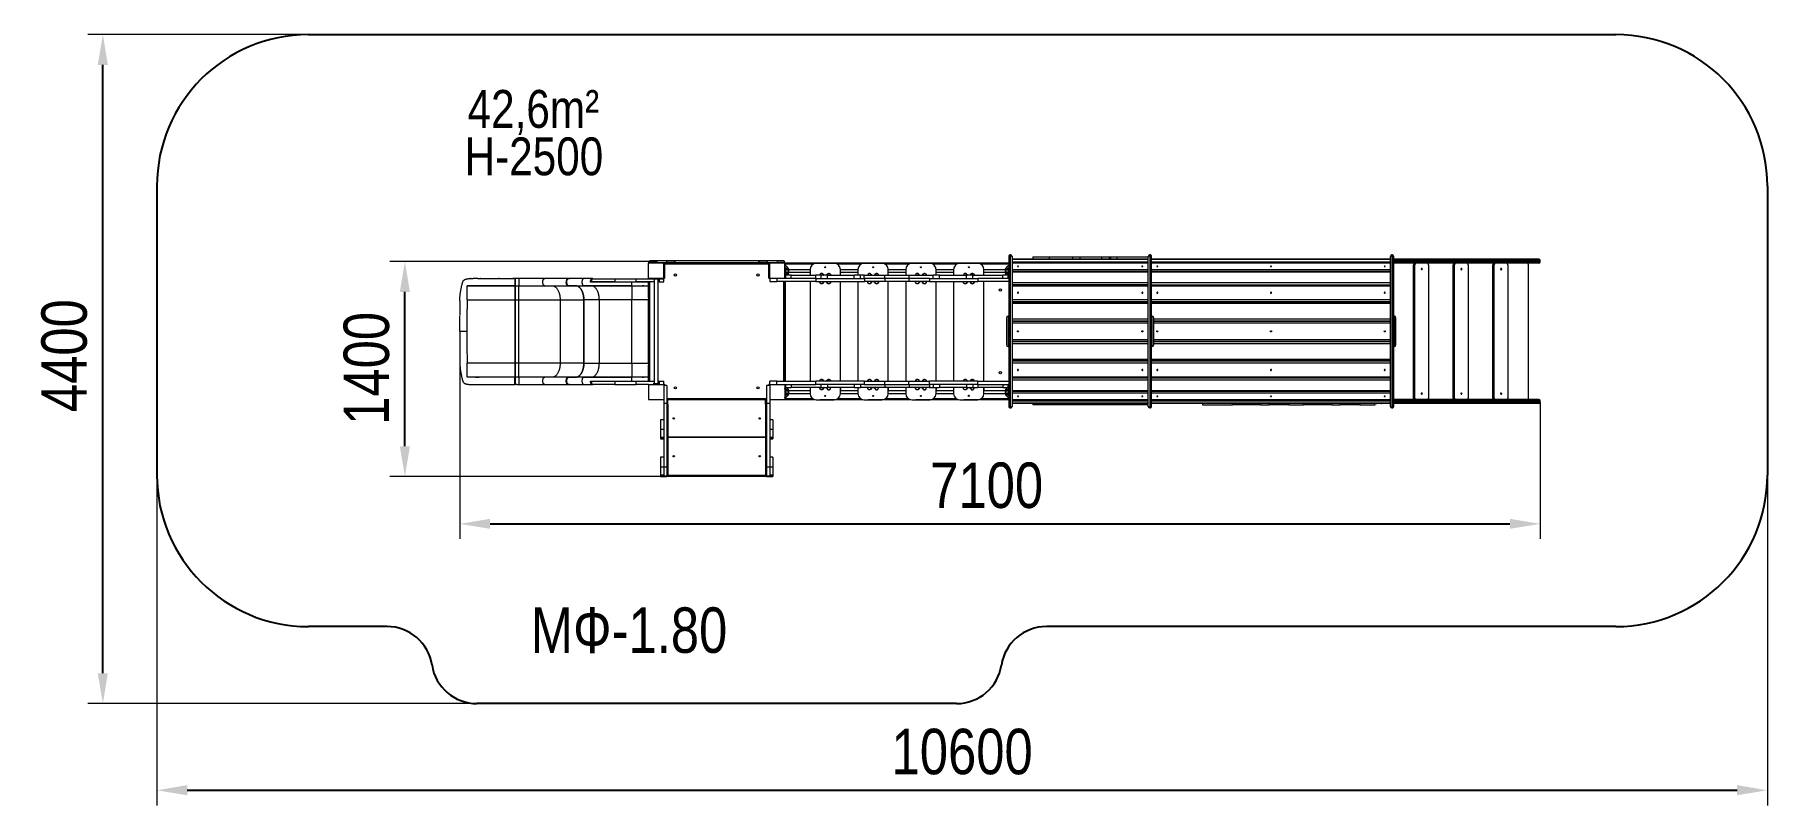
# Model space of a CAD drawing. Header units: millimetres. Extents: x -5884 to 5559, y -2544 to 2548.
import ezdxf

# ---------------------------------------------------------------- set-up
doc = ezdxf.new("R2010")
doc.units = ezdxf.units.MM
for name, color, linetype in [('DIKOM_АРТИКУЛ', 7, 'Continuous'), ('DIKOM_ЗОНА', 90, 'Continuous'), ('DIKOM_ОБЪЕКТ', 7, 'Continuous'), ('DIKOM_РАЗМЕР_ЗОНА', 7, 'Continuous'), ('DIKOM_РАЗМЕР_ОБЪЕКТА', 7, 'Continuous')]:
    doc.layers.add(name, color=color, linetype=linetype)
doc.styles.add('style1', font='arialbd.ttf', dxfattribs={"width": 0.8})
doc.dimstyles.new('1-50', dxfattribs={"dimtxt": 300, "dimasz": 200, "dimexe": 100, "dimexo": 0, "dimgap": 100, "dimtad": 1, "dimtoh": 1, "dimtxsty": 'style1', "dimcen": 200, "dimclrd": 7, "dimclre": 7, "dimclrt": 7, "dimadec": 1, "dimazin": 2, "dimtfac": 1, "dimtmove": 0, "dimatfit": 2, "dimfxl": 0, "dimlwd": 25, "dimlwe": 18, "dimarcsym": 0})

msp = doc.modelspace()

# ---------------------------------------------------------------- texts
at = {"layer": 'DIKOM_АРТИКУЛ', "insert": (-2608.335, -1236.053), "char_height": 300, "attachment_point": 1, "style": 'style1'}
msp.add_mtext_dynamic_manual_height_columns('{\\fArial|b0|i0|c204|p34;MФ-1.80}', width=300, gutter_width=20, heights=[0], dxfattribs=at)
at = {"layer": 'DIKOM_РАЗМЕР_ОБЪЕКТА', "insert": (-3025.624, 2181.987), "char_height": 250, "attachment_point": 1, "style": 'style1'}
msp.add_mtext_dynamic_manual_height_columns('{\\fArial|b0|i0|c204|p34;42,6m²}', width=1076.38851, gutter_width=20, heights=[0], dxfattribs=at)
at = {"layer": 'DIKOM_РАЗМЕР_ОБЪЕКТА', "insert": (-3045.641, 1868.843), "char_height": 250, "width": 1070.65402, "attachment_point": 1, "style": 'style1'}
msp.add_mtext('{\\fArial|b0|i0|c204|p34;H-2500}', dxfattribs=at)

# ---------------------------------------------------------------- blocks, each defined once
blk = doc.blocks.new('*D0')
at = {"layer": 'Defpoints', "color": 0, "transparency": 16777216}
for p in [(-3077, 587), (4059, 120), (4059, -684)]:
    blk.add_point(p, dxfattribs=at)
at = {"layer": 'DIKOM_РАЗМЕР_ОБЪЕКТА', "color": 7, "lineweight": 18, "transparency": 16777216}
for p, q in [((-3077, 587), (-3077, -784)), ((4059, 120), (4059, -784))]:
    blk.add_line(p, q, dxfattribs=at)
at = {"layer": 'DIKOM_РАЗМЕР_ОБЪЕКТА', "color": 7, "lineweight": 25, "transparency": 16777216}
blk.add_line((-2877, -684), (3859, -684), dxfattribs=at)
at = {"layer": 'DIKOM_РАЗМЕР_ОБЪЕКТА', "color": 7, "transparency": 16777216}
for points in [[(-2877, -651), (-2877, -717), (-3077, -684)], [(3859, -651), (3859, -717), (4059, -684)]]:
    blk.add_solid(points, dxfattribs=at)
at = {"layer": 'DIKOM_РАЗМЕР_ОБЪЕКТА', "color": 7, "transparency": 16777216, "insert": (403, -431), "char_height": 300, "attachment_point": 5, "style": 'style1'}
blk.add_mtext('{\\fArial|b0|i0|c204|p34;7100}', dxfattribs=at)
blk = doc.blocks.new('*D1')
at = {"layer": 'Defpoints', "color": 0, "transparency": 16777216}
for p in [(-3439, 1048), (-1770, 1048), (-1040, -371)]:
    blk.add_point(p, dxfattribs=at)
at = {"layer": 'DIKOM_РАЗМЕР_ОБЪЕКТА', "color": 7, "lineweight": 18, "transparency": 16777216}
for p, q in [((-1770, 1048), (-3539, 1048)), ((-1040, -371), (-3539, -371))]:
    blk.add_line(p, q, dxfattribs=at)
at = {"layer": 'DIKOM_РАЗМЕР_ОБЪЕКТА', "color": 7, "lineweight": 25, "transparency": 16777216}
blk.add_line((-3439, -171), (-3439, 848), dxfattribs=at)
at = {"layer": 'DIKOM_РАЗМЕР_ОБЪЕКТА', "color": 7, "transparency": 16777216}
for points in [[(-3473, 848), (-3406, 848), (-3439, 1048)], [(-3473, -171), (-3406, -171), (-3439, -371)]]:
    blk.add_solid(points, dxfattribs=at)
at = {"layer": 'DIKOM_РАЗМЕР_ОБЪЕКТА', "color": 7, "transparency": 16777216, "insert": (-3692, 343), "char_height": 300, "attachment_point": 5, "rotation": 90, "style": 'style1'}
blk.add_mtext('{\\fArial|b0|i0|c204|p34;1400}', dxfattribs=at)
blk = doc.blocks.new('*D2')
at = {"layer": 'Defpoints', "color": 0, "transparency": 16777216}
for p in [(-5434, 2548), (-1380, 2548), (-1380, -1871)]:
    blk.add_point(p, dxfattribs=at)
at = {"layer": 'DIKOM_РАЗМЕР_ЗОНА', "color": 7, "lineweight": 18, "transparency": 16777216}
for p, q in [((-1380, 2548), (-5534, 2548)), ((-1380, -1871), (-5534, -1871))]:
    blk.add_line(p, q, dxfattribs=at)
at = {"layer": 'DIKOM_РАЗМЕР_ЗОНА', "color": 7, "lineweight": 25, "transparency": 16777216}
blk.add_line((-5434, -1671), (-5434, 2348), dxfattribs=at)
at = {"layer": 'DIKOM_РАЗМЕР_ЗОНА', "color": 7, "transparency": 16777216}
for points in [[(-5468, 2348), (-5401, 2348), (-5434, 2548)], [(-5468, -1671), (-5401, -1671), (-5434, -1871)]]:
    blk.add_solid(points, dxfattribs=at)
at = {"layer": 'DIKOM_РАЗМЕР_ЗОНА', "color": 7, "transparency": 16777216, "insert": (-5688, 427), "char_height": 300, "attachment_point": 5, "rotation": 90, "style": 'style1'}
blk.add_mtext('{\\fArial|b0|i0|c204|p34;4400}', dxfattribs=at)
blk = doc.blocks.new('*D3')
at = {"layer": 'Defpoints', "color": 0, "transparency": 16777216}
for p in [(-5077, 145), (5559, 145), (5559, -2444)]:
    blk.add_point(p, dxfattribs=at)
at = {"layer": 'DIKOM_РАЗМЕР_ЗОНА', "color": 7, "lineweight": 18, "transparency": 16777216}
for p, q in [((-5077, 145), (-5077, -2544)), ((5559, 145), (5559, -2544))]:
    blk.add_line(p, q, dxfattribs=at)
at = {"layer": 'DIKOM_РАЗМЕР_ЗОНА', "color": 7, "lineweight": 25, "transparency": 16777216}
blk.add_line((-4877, -2444), (5359, -2444), dxfattribs=at)
at = {"layer": 'DIKOM_РАЗМЕР_ЗОНА', "color": 7, "transparency": 16777216}
for points in [[(-4877, -2410), (-4877, -2477), (-5077, -2444)], [(5359, -2410), (5359, -2477), (5559, -2444)]]:
    blk.add_solid(points, dxfattribs=at)
at = {"layer": 'DIKOM_РАЗМЕР_ЗОНА', "color": 7, "transparency": 16777216, "insert": (241, -2190), "char_height": 300, "attachment_point": 5, "style": 'style1'}
blk.add_mtext('{\\fArial|b0|i0|c204|p34;10600}', dxfattribs=at)

# ---------------------------------------------------------------- dimensions: what is measured, and where the dimension line sits
at = {"layer": 'DIKOM_РАЗМЕР_ЗОНА', "color": 3}
dim = msp.add_linear_dim(base=(-5434.464, 2547.575), p1=(-1379.727, -1870.923), p2=(-1379.727, 2547.575), angle=90, text='{\\fArial|b0|i0|c204|p34;4400}', dimstyle='1-50', dxfattribs=at)
dim.commit()
dim.dimension.update_dxf_attribs({"geometry": '*D2', "text_midpoint": (-5434.464, 426.683), "dimtype": 160})
dim = msp.add_linear_dim(base=(5558.848, -2443.572), p1=(-5076.992, 145.178), p2=(5558.848, 145.178), text='{\\fArial|b0|i0|c204|p34;10600}', dimstyle='1-50', dxfattribs=at)
dim.commit()
dim.dimension.update_dxf_attribs({"geometry": '*D3', "text_midpoint": (240.928, -2443.572), "dimtype": 160})
at = {"layer": 'DIKOM_РАЗМЕР_ОБЪЕКТА'}
dim = msp.add_linear_dim(base=(-3439.224, 1047.575), p1=(-1040.228, -370.923), p2=(-1769.836, 1047.575), angle=90, text='{\\fArial|b0|i0|c204|p34;1400}', dimstyle='1-50', dxfattribs=at)
dim.commit()
dim.dimension.update_dxf_attribs({"geometry": '*D1', "text_midpoint": (-3439.224, 342.884), "dimtype": 160})
dim = msp.add_linear_dim(base=(4058.848, -683.84), p1=(-3076.992, 587.138), p2=(4058.848, 119.861), text='{\\fArial|b0|i0|c204|p34;7100}', dimstyle='1-50', dxfattribs=at)
dim.commit()
dim.dimension.update_dxf_attribs({"geometry": '*D0', "text_midpoint": (403.291, -683.84), "dimtype": 160})

# ---------------------------------------------------------------- linework, layer by layer
at = {"layer": 'DIKOM_ЗОНА', "color": 3}
for p, q in [((-4076.992, 2547.575), (4558.848, 2547.575)), ((-5076.992, 1547.575), (-5076.992, -362.425)), ((5558.848, 1547.575), (5558.848, -362.425)), ((-3556.727, -1362.425), (-4076.992, -1362.425)), ((4558.848, -1362.425), (797.272, -1362.425)), ((204.291, -1870.923), (-2963.746, -1870.923))]:
    msp.add_line(p, q, dxfattribs=at)
for centre, radius, start, end in [((-4076.992, 1547.575), 1000, 90, 180), ((4558.848, 1547.575), 1000, 0, 90), ((-4076.992, -362.425), 1000, 180, 270), ((4558.848, -362.425), 1000, 270, 0), ((-3556.727, -1662.425), 300, 8.7720309, 90), ((797.272, -1662.425), 300, 90, 171.2279691), ((-2963.746, -1570.923), 300, 188.7720309, 270), ((204.291, -1570.923), 300, 270, 351.2279691)]:
    msp.add_arc(centre, radius, start, end, dxfattribs=at)
at = {"layer": 'DIKOM_ОБЪЕКТ', "color": 7, "linetype": 'Continuous', "lineweight": 15}
for p, q in [((-1779.727, 1042.575), (-1829.728, 1042.575)), ((-1829.728, 1042.575), (-1829.728, 1037.575)), ((-1829.728, 937.575), (-1829.728, 1037.575)), ((-1729.727, 1037.575), (-1829.728, 1037.575)), ((-1779.727, 1052.575), (-1779.727, 1042.575)), ((-1711.939, 1052.575), (-1779.727, 1052.575)), ((-1779.727, 1042.575), (-1711.939, 1042.575)), ((-1779.727, 1037.575), (-1779.727, 1042.575)), ((-1729.727, 937.575), (-1729.727, 1037.575)), ((-1729.727, 1037.575), (-1711.939, 1037.575)), ((-1719.727, 1031.575), (-1719.727, 1037.575)), ((-1039.728, 1031.575), (-1719.727, 1031.575)), ((-1711.939, 1052.575), (-1711.939, 1042.575)), ((-1655.903, 1042.575), (-1711.939, 1042.575)), ((-1711.939, 1042.575), (-1711.939, 1037.575)), ((-1711.939, 1037.575), (-1655.903, 1037.575)), ((-1655.903, 1037.575), (-1655.903, 1042.575)), ((-1655.903, 1042.575), (-1103.552, 1042.575)), ((-1655.903, 1037.575), (-1103.552, 1037.575)), ((-1047.516, 1042.575), (-1103.552, 1042.575)), ((-1103.552, 1042.575), (-1103.552, 1037.575)), ((-1103.552, 1037.575), (-1047.516, 1037.575)), ((-1047.516, 1052.575), (-1047.516, 1042.575)), ((-979.727, 1052.575), (-1047.516, 1052.575)), ((-1047.516, 1037.575), (-1047.516, 1042.575)), ((-1047.516, 1042.575), (-979.727, 1042.575)), ((-1047.516, 1037.575), (-1029.728, 1037.575)), ((-1039.728, 1031.575), (-1039.728, 1037.575)), ((-1029.728, 937.575), (-1029.728, 1037.575)), ((-929.727, 1037.575), (-1029.728, 1037.575)), ((-979.727, 1052.575), (-979.727, 1042.575)), ((-929.727, 1042.575), (-979.727, 1042.575)), ((-979.727, 1042.575), (-979.727, 1037.575)), ((-929.727, 1037.575), (-929.727, 1042.575)), ((-929.727, 937.575), (-929.727, 1037.575)), ((549.273, 1037.575), (-929.727, 1037.575)), ((-603.234, 1036.075), (-723.234, 1036.075)), ((-287.234, 1036.075), (-407.234, 1036.075)), ((28.766, 1036.075), (-91.234, 1036.075)), ((344.766, 1036.075), (224.766, 1036.075)), ((560.773, 1092.488), (558.773, 1092.488)), ((558.773, 82.67), (558.773, 1092.48)), ((560.773, 1092.48), (558.773, 1092.48)), ((560.773, 82.67), (560.773, 1092.48)), ((1004.043, 1065.193), (570.11, 1065.193)), ((1470.272, 1061.725), (570.273, 1061.725)), ((1470.272, 1040.283), (570.273, 1040.283)), ((707.704, 1080.193), (707.704, 1065.193)), ((707.704, 1080.193), (817.704, 1080.193)), ((817.704, 1065.193), (817.704, 1080.193)), ((817.704, 1080.193), (970.845, 1080.193)), ((970.845, 1080.193), (970.845, 1065.193)), ((970.845, 1080.193), (1020.948, 1080.193)), ((1018.95, 1065.193), (1004.043, 1065.193)), ((1166.458, 1065.193), (1018.95, 1065.193)), ((1020.948, 1065.193), (1020.948, 1080.193)), ((1020.948, 1080.193), (1164.459, 1080.193)), ((1164.459, 1065.193), (1164.459, 1080.193)), ((1164.459, 1080.193), (1214.563, 1080.193)), ((1181.365, 1065.193), (1166.458, 1065.193)), ((1470.334, 1065.193), (1181.365, 1065.193)), ((1214.563, 1065.193), (1214.563, 1080.193)), ((1214.563, 1080.193), (1223.135, 1080.193)), ((1223.135, 1065.193), (1223.135, 1080.193)), ((1223.135, 1080.193), (1261.687, 1080.193)), ((1261.687, 1080.193), (1261.687, 1065.193)), ((1261.687, 1080.193), (1470.377, 1080.193)), ((1481.772, 1092.488), (1479.773, 1092.488)), ((1479.773, 1092.48), (1479.773, 82.67)), ((1481.772, 1092.48), (1479.773, 1092.48)), ((1481.772, 1092.48), (1481.772, 82.67)), ((3070.273, 1061.725), (1491.273, 1061.725)), ((3070.273, 1040.283), (1491.273, 1040.283)), ((1606.478, 1065.193), (1491.291, 1065.193)), ((1625.58, 1065.193), (1606.478, 1065.193)), ((1750.221, 1065.193), (1625.58, 1065.193)), ((1766.356, 1065.193), (1750.221, 1065.193)), ((2089.051, 1065.193), (1766.356, 1065.193)), ((2105.186, 1065.193), (2089.051, 1065.193)), ((2220.221, 1065.193), (2105.186, 1065.193)), ((2236.356, 1065.193), (2220.221, 1065.193)), ((2559.051, 1065.193), (2236.356, 1065.193)), ((2575.186, 1065.193), (2559.051, 1065.193)), ((2690.221, 1065.193), (2575.186, 1065.193)), ((2706.356, 1065.193), (2690.221, 1065.193)), ((3067.704, 1065.193), (2706.356, 1065.193)), ((3070.273, 1064.575), (3008.892, 1064.575)), ((3067.704, 1064.575), (3067.704, 1065.193)), ((3081.772, 1092.488), (3079.773, 1092.488)), ((3079.773, 1092.48), (3079.773, 82.67)), ((3081.772, 1092.48), (3079.773, 1092.48)), ((3081.772, 1092.48), (3081.772, 82.67)), ((4020.083, 1064.575), (3091.272, 1064.575)), ((4020.083, 1037.575), (3091.272, 1037.575)), ((4024.078, 1055.075), (4024.078, 1047.075)), ((4058.851, 1047.075), (4058.851, 1055.075)), ((-3006.241, 936.758), (-3006.954, 936.717)), ((-2941.808, 937.058), (-2942.96, 937.071)), ((-2939.603, 937.033), (-2941.808, 937.058)), ((-2712.507, 937.084), (-2726.279, 937.089)), ((-2703.074, 937.086), (-2712.507, 937.094)), ((-2711.507, 937.083), (-2712.378, 937.084)), ((-2711.807, 936.618), (-2711.801, 936.801)), ((-2710.926, 935.926), (-2711.801, 936.801)), ((-2701.075, 937.075), (-2710.649, 937.075)), ((-2703.074, 937.086), (-2702.928, 937.061)), ((-2687.075, 937.075), (-2701.075, 937.075)), ((-2687.075, 937.075), (-2687.075, 889.075)), ((-2359.702, 937.075), (-2515.002, 937.075)), ((-2359.544, 937.056), (-2359.817, 937.051)), ((-2359.702, 937.075), (-2351.99, 937.075)), ((-2350.352, 937.075), (-2358.195, 937.075)), ((-2350.352, 937.075), (-2351.99, 937.075)), ((-2256.15, 937.075), (-2350.352, 937.075)), ((-2207.388, 935.575), (-2207.388, 914.575)), ((-2207.388, 935.575), (-2205.489, 935.575)), ((-2205.489, 914.575), (-2205.489, 935.575)), ((-2205.489, 935.575), (-2053.629, 935.575)), ((-2201.324, 937.075), (-2201.889, 937.075)), ((-2053.629, 935.575), (-2053.629, 914.575)), ((-2053.629, 935.575), (-1910.878, 935.575)), ((-1910.878, 914.575), (-1910.878, 935.575)), ((-1910.878, 935.575), (-1799.727, 935.575)), ((-1729.727, 937.575), (-1829.728, 937.575)), ((-1799.727, 937.575), (-1799.727, 933.575)), ((-1799.727, 933.575), (-1759.727, 933.575)), ((-1793.227, 933.575), (-1793.227, 241.575)), ((-1766.227, 241.575), (-1766.227, 933.575)), ((-1759.727, 933.575), (-1759.727, 937.575)), ((-1759.727, 935.575), (-1759.727, 914.575)), ((-1759.727, 935.575), (-1759.727, 935.575)), ((-1759.727, 935.575), (-1729.727, 935.575)), ((-1723.727, 1027.575), (-1729.727, 1027.575)), ((-1723.727, 945.575), (-1729.727, 945.575)), ((-1729.727, 914.575), (-1729.727, 935.575)), ((-1723.727, 1027.575), (-1723.727, 945.575)), ((-1035.727, 945.575), (-1035.727, 1027.575)), ((-1035.727, 1027.575), (-1029.728, 1027.575)), ((-1035.727, 945.575), (-1029.728, 945.575)), ((-1029.728, 937.575), (-1029.728, 916.575)), ((-929.727, 937.575), (-1029.728, 937.575)), ((-1029.728, 916.575), (-983.714, 916.575)), ((-983.714, 937.575), (-983.714, 916.575)), ((-724.572, 916.575), (-983.714, 916.575)), ((-724.572, 937.575), (-929.727, 937.575)), ((-929.727, 916.575), (-929.727, 258.575)), ((-925.245, 958.575), (-925.245, 937.575)), ((-888.737, 958.575), (-925.245, 958.575)), ((-924.734, 1002.268), (-924.734, 999.817)), ((-924.734, 972.337), (-924.734, 999.817)), ((-924.734, 972.337), (-924.734, 969.885)), ((-923.786, 972.658), (-923.681, 972.76)), ((-921.734, 998.877), (-917.805, 998.877)), ((-921.734, 973.276), (-921.734, 998.877)), ((-917.805, 973.276), (-921.734, 973.276)), ((-906.234, 972.077), (-906.234, 1000.077)), ((-763.234, 994.077), (-903.234, 994.077)), ((-903.234, 978.077), (-763.234, 978.077)), ((-888.737, 937.575), (-888.737, 958.575)), ((-888.737, 958.575), (-724.24, 958.575)), ((-763.234, 996.075), (-763.234, 958.575)), ((-763.234, 916.575), (-763.234, 258.575)), ((-724.572, 937.575), (-724.572, 916.575)), ((-724.572, 937.575), (-404.793, 937.575)), ((-724.572, 916.575), (-404.793, 916.575)), ((-724.24, 937.575), (-724.24, 958.575)), ((-690.612, 958.575), (-724.24, 958.575)), ((-690.612, 937.575), (-690.612, 958.575)), ((-648.887, 958.575), (-690.612, 958.575)), ((-648.887, 937.575), (-648.887, 958.575)), ((-648.887, 958.575), (-471.757, 958.575)), ((-628.234, 959.575), (-628.383, 958.575)), ((-563.234, 958.575), (-563.234, 996.075)), ((-447.234, 994.077), (-563.234, 994.077)), ((-563.234, 978.077), (-447.234, 978.077)), ((-563.234, 258.575), (-563.234, 916.575)), ((-471.757, 937.575), (-471.757, 958.575)), ((-429.952, 958.575), (-471.757, 958.575)), ((-447.234, 996.075), (-447.234, 958.575)), ((-447.234, 916.575), (-447.234, 258.575)), ((-429.952, 937.575), (-429.952, 958.575)), ((-405.259, 958.575), (-429.952, 958.575)), ((-405.259, 937.575), (-405.259, 958.575)), ((-405.259, 958.575), (-269.475, 958.575)), ((-404.793, 937.575), (-404.793, 916.575)), ((-269.076, 937.575), (-404.793, 937.575)), ((-269.076, 916.575), (-404.793, 916.575)), ((-312.234, 959.575), (-312.383, 958.575)), ((-269.475, 937.575), (-269.475, 958.575)), ((-269.475, 958.575), (-109.98, 958.575)), ((-269.076, 937.575), (-269.076, 916.575)), ((-110.379, 937.575), (-269.076, 937.575)), ((-110.379, 916.575), (-269.076, 916.575)), ((-247.234, 958.575), (-247.234, 996.075)), ((-131.234, 994.077), (-247.234, 994.077)), ((-247.234, 978.077), (-131.234, 978.077)), ((-247.234, 258.575), (-247.234, 916.575)), ((-131.234, 996.075), (-131.234, 958.575)), ((-131.234, 916.575), (-131.234, 258.575)), ((-110.379, 937.575), (-110.379, 916.575)), ((25.406, 937.575), (-110.379, 937.575)), ((25.406, 916.575), (-110.379, 916.575)), ((-109.98, 937.575), (-109.98, 958.575)), ((-109.98, 958.575), (49.763, 958.575)), ((3.766, 959.575), (3.617, 958.575)), ((25.406, 937.575), (25.406, 916.575)), ((25.406, 937.575), (345.184, 937.575)), ((25.406, 916.575), (345.184, 916.575)), ((49.763, 937.575), (49.763, 958.575)), ((92.223, 958.575), (49.763, 958.575)), ((68.766, 958.575), (68.766, 996.075)), ((184.766, 994.077), (68.766, 994.077)), ((68.766, 978.077), (184.766, 978.077)), ((68.766, 258.575), (68.766, 916.575)), ((92.223, 937.575), (92.223, 958.575)), ((92.223, 958.575), (269.584, 958.575)), ((184.766, 996.075), (184.766, 958.575)), ((184.766, 916.575), (184.766, 258.575)), ((269.584, 937.575), (269.584, 958.575)), ((312.213, 958.575), (269.584, 958.575)), ((312.213, 937.575), (312.213, 958.575)), ((312.213, 958.575), (508.93, 958.575)), ((319.766, 959.575), (319.617, 958.575)), ((345.184, 937.575), (345.184, 916.575)), ((549.273, 937.575), (345.184, 937.575)), ((549.273, 916.575), (345.184, 916.575)), ((384.766, 958.575), (384.766, 996.075)), ((524.766, 994.077), (384.766, 994.077)), ((384.766, 978.077), (524.766, 978.077)), ((384.766, 258.575), (384.766, 916.575)), ((508.93, 937.575), (508.93, 958.575)), ((545.794, 958.575), (508.93, 958.575)), ((527.766, 1000.077), (527.766, 972.077)), ((539.336, 998.877), (543.266, 998.877)), ((543.266, 973.276), (539.336, 973.276)), ((543.266, 998.877), (543.266, 973.276)), ((545.317, 999.495), (545.131, 999.315)), ((545.794, 937.575), (545.794, 958.575)), ((546.266, 999.817), (546.266, 1002.268)), ((546.266, 999.817), (546.266, 972.337)), ((546.266, 969.885), (546.266, 972.337)), ((1470.272, 983.836), (570.273, 983.836)), ((3070.273, 982.684), (1491.273, 982.684)), ((3222.548, 1028.075), (3231.548, 1028.075)), ((3222.548, 147.075), (3222.548, 1028.075)), ((3231.548, 147.075), (3231.548, 1028.075)), ((3321.899, 1028.075), (3321.899, 147.075)), ((3484.565, 1028.075), (3493.565, 1028.075)), ((3484.565, 147.075), (3484.565, 1028.075)), ((3493.565, 147.075), (3493.565, 1028.075)), ((3583.916, 1028.075), (3583.916, 147.075)), ((3746.583, 1028.075), (3755.583, 1028.075)), ((3746.583, 147.075), (3746.583, 1028.075)), ((3755.583, 147.075), (3755.583, 1028.075)), ((3845.933, 1028.075), (3845.933, 147.075)), ((3981.495, 147.075), (3981.495, 1028.075)), ((-3026.989, 888.575), (-3026.992, 888.572)), ((-3026.992, 888.572), (-2712.489, 888.572)), ((-3026.992, 887.228), (-3026.992, 887.247)), ((-3026.992, 868.134), (-3026.992, 872.908)), ((-3026.992, 841.104), (-3026.992, 847.509)), ((-3026.992, 796.573), (-3026.992, 803.737)), ((-3026.93, 888.594), (-3026.989, 888.575)), ((-3026.469, 888.631), (-3026.93, 888.594)), ((-2937.648, 889.075), (-2942.992, 889.075)), ((-2923.355, 889.075), (-2937.648, 889.075)), ((-2712.489, 889.075), (-2766.184, 889.075)), ((-2712.489, 889.075), (-2712.489, 888.572)), ((-2712.489, 888.572), (-2712.489, 796.573)), ((-2712.488, 889.363), (-2712.488, 889.251)), ((-2711.782, 888.865), (-2711.782, 889.368)), ((-2711.782, 796.573), (-2711.782, 888.865)), ((-2711.149, 889.575), (-2711.149, 889.072)), ((-2711.149, 889.072), (-2711.149, 796.573)), ((-2710.8, 889.843), (-2710.649, 889.167)), ((-2710.649, 889.075), (-2687.075, 889.075)), ((-2710.649, 888.572), (-2710.649, 889.075)), ((-2710.649, 888.572), (-2687.075, 888.572)), ((-2710.649, 796.573), (-2710.649, 888.572)), ((-2687.075, 889.075), (-2515.002, 889.075)), ((-2687.075, 888.572), (-2687.075, 889.075)), ((-2687.075, 888.572), (-2466.507, 888.572)), ((-2687.075, 796.573), (-2687.075, 888.572)), ((-2515.002, 889.075), (-2359.702, 889.075)), ((-2515.002, 889.075), (-2466.507, 888.572)), ((-2359.702, 889.075), (-2356.692, 889.044)), ((-2358.195, 889.075), (-2256.15, 889.075)), ((-2310.015, 888.074), (-2358.195, 889.075)), ((-2310.015, 888.074), (-2207.969, 888.074)), ((-1940.683, 889.075), (-2256.15, 889.075)), ((-2256.15, 889.075), (-2207.969, 888.074)), ((-1940.683, 913.597), (-2213.172, 913.597)), ((-2210.61, 914.575), (-2207.863, 914.575)), ((-2207.969, 888.074), (-1940.683, 888.074)), ((-2207.388, 914.575), (-2205.489, 914.575)), ((-2053.629, 914.575), (-2205.489, 914.575)), ((-2053.629, 914.575), (-1910.878, 914.575)), ((-1940.683, 913.597), (-1940.683, 914.575)), ((-1940.683, 889.075), (-1940.683, 913.597)), ((-1830.727, 913.597), (-1940.683, 913.597)), ((-1940.683, 889.075), (-1830.727, 889.075)), ((-1940.683, 888.074), (-1940.683, 889.075)), ((-1940.683, 888.074), (-1830.727, 888.074)), ((-1940.683, 888.074), (-1940.683, 795.575)), ((-1793.227, 914.575), (-1910.878, 914.575)), ((-1830.727, 913.597), (-1830.727, 914.575)), ((-1830.727, 889.075), (-1830.727, 913.597)), ((-1830.727, 889.075), (-1830.727, 888.074)), ((-1830.727, 888.074), (-1830.727, 795.575)), ((-1829.728, 914.575), (-1829.728, 913.75)), ((-1829.728, 889.249), (-1829.728, 283.901)), ((-1829.727, 889.074), (-1829.727, 890.075)), ((-1759.727, 914.575), (-1766.227, 914.575)), ((-1759.727, 914.575), (-1729.727, 914.575)), ((1470.272, 893.725), (570.273, 893.725)), ((3070.273, 893.725), (1491.273, 893.725)), ((-3026.992, 796.573), (-3026.992, 796.084)), ((-3026.992, 796.573), (-2712.489, 796.573)), ((-3026.992, 796.084), (-3026.992, 795.474)), ((-3026.992, 586.575), (-3026.992, 731.285)), ((-2712.489, 796.573), (-2711.782, 796.573)), ((-2712.489, 796.573), (-2712.489, 376.577)), ((-2711.782, 376.577), (-2711.782, 796.573)), ((-2711.149, 796.573), (-2711.149, 376.577)), ((-2710.649, 796.573), (-2687.075, 796.573)), ((-2710.649, 376.577), (-2710.649, 796.573)), ((-2687.075, 796.573), (-2414.052, 796.573)), ((-2687.075, 376.577), (-2687.075, 796.573)), ((-2414.052, 796.573), (-2258.753, 796.573)), ((-2414.052, 796.573), (-2414.052, 376.577)), ((-2258.005, 796.573), (-2258.753, 796.573)), ((-2258.753, 796.573), (-2258.753, 376.577)), ((-2258.005, 376.577), (-2258.005, 796.573)), ((-2257.459, 795.575), (-2257.459, 377.575)), ((-2155.2, 795.575), (-2257.246, 795.575)), ((-2257.246, 795.575), (-2257.246, 377.575)), ((-1940.683, 795.575), (-2155.2, 795.575)), ((-2155.2, 795.575), (-2155.2, 377.575)), ((-1830.727, 795.575), (-1940.683, 795.575)), ((-1940.683, 377.575), (-1940.683, 795.575)), ((-1829.727, 795.575), (-1830.727, 795.575)), ((-1830.727, 377.575), (-1830.727, 795.575)), ((549.273, 687.575), (544.273, 687.575)), ((549.273, 487.575), (549.273, 687.575)), ((1470.272, 780.348), (570.273, 780.348)), ((3070.273, 780.348), (1491.273, 780.348)), ((1496.273, 687.575), (1491.273, 687.575)), ((1491.273, 687.575), (1491.273, 605.353)), ((3096.273, 687.575), (3091.272, 687.575)), ((3091.272, 687.575), (3091.272, 487.575)), ((-3076.992, 587.138), (-3076.967, 608.411)), ((-3026.992, 441.865), (-3026.992, 586.575)), ((570.273, 654.3), (1470.272, 654.3)), ((1470.272, 652.575), (570.273, 652.575)), ((1455.272, 654.3), (1455.272, 652.575)), ((1491.273, 605.353), (1491.273, 487.575)), ((1506.272, 654.3), (3070.273, 654.3)), ((3070.273, 652.575), (1506.272, 652.575)), ((2319.773, 652.575), (2319.773, 654.3)), ((2340.772, 652.575), (2340.772, 654.3)), ((2970.273, 654.3), (2970.273, 652.575)), ((544.273, 487.575), (549.273, 487.575)), ((570.273, 522.575), (1470.272, 522.575)), ((1470.272, 520.203), (570.273, 520.203)), ((1455.272, 522.575), (1455.272, 520.203)), ((1491.273, 487.575), (1496.273, 487.575)), ((1506.272, 522.575), (3070.273, 522.575)), ((3070.273, 520.203), (1506.272, 520.203)), ((2319.773, 520.203), (2319.773, 522.575)), ((2340.772, 520.203), (2340.772, 522.575)), ((2970.273, 522.575), (2970.273, 520.203)), ((3091.272, 487.575), (3096.273, 487.575)), ((-3076.988, 377.55), (-3076.887, 375.221)), ((-3076.887, 375.221), (-3076.786, 372.892)), ((-3026.992, 377.066), (-3026.992, 377.676)), ((-3026.992, 376.577), (-3026.992, 377.066)), ((-3026.992, 369.413), (-3026.992, 376.577)), ((-2712.489, 376.577), (-3026.992, 376.577)), ((-2712.489, 376.577), (-2712.489, 284.578)), ((-2712.489, 376.577), (-2711.782, 376.577)), ((-2711.782, 284.285), (-2711.782, 376.577)), ((-2711.149, 376.577), (-2711.149, 284.078)), ((-2687.075, 376.577), (-2710.649, 376.577)), ((-2710.649, 284.578), (-2710.649, 376.577)), ((-2414.052, 376.577), (-2687.075, 376.577)), ((-2687.075, 284.578), (-2687.075, 376.577)), ((-2258.753, 376.577), (-2414.052, 376.577)), ((-2258.753, 376.577), (-2258.005, 376.577)), ((-2257.246, 377.575), (-2155.2, 377.575)), ((-2155.2, 377.575), (-1940.683, 377.575)), ((-1940.683, 377.575), (-1940.683, 285.076)), ((-1940.683, 377.575), (-1830.727, 377.575)), ((-1830.727, 377.575), (-1830.727, 285.076)), ((-1829.727, 377.575), (-1830.727, 377.575)), ((570.273, 394.154), (1470.272, 394.154)), ((1491.273, 394.154), (3070.273, 394.154)), ((-3026.992, 325.641), (-3026.992, 332.046)), ((-3026.992, 300.242), (-3026.992, 305.016)), ((-3026.992, 285.903), (-3026.992, 285.922)), ((-3026.989, 284.575), (-3026.992, 284.578)), ((-2712.489, 284.578), (-3026.992, 284.578)), ((-3026.93, 284.556), (-3026.989, 284.575)), ((-3026.469, 284.519), (-3026.93, 284.556)), ((-3007.801, 236.498), (-3007.206, 236.457)), ((-3007.206, 236.457), (-3006.241, 236.392)), ((-2937.648, 284.075), (-2942.992, 284.075)), ((-2942.96, 236.079), (-2941.722, 236.093)), ((-2941.722, 236.093), (-2939.665, 236.116)), ((-2923.355, 284.075), (-2937.648, 284.075)), ((-2712.489, 284.075), (-2766.184, 284.075)), ((-2727.075, 236.047), (-2726.279, 236.048)), ((-2726.279, 236.061), (-2712.507, 236.066)), ((-2712.507, 236.056), (-2712.513, 236.242)), ((-2703.074, 236.064), (-2712.507, 236.056)), ((-2712.489, 284.578), (-2712.489, 284.075)), ((-2712.488, 283.787), (-2712.488, 283.899)), ((-2712.409, 236.066), (-2711.507, 236.067)), ((-2711.801, 236.349), (-2710.962, 237.187)), ((-2711.782, 283.782), (-2711.782, 284.285)), ((-2711.149, 284.078), (-2711.149, 283.575)), ((-2710.649, 283.983), (-2710.817, 283.496)), ((-2710.791, 236.866), (-2710.65, 236.191)), ((-2710.649, 284.075), (-2710.649, 284.578)), ((-2687.075, 284.578), (-2710.649, 284.578)), ((-2687.075, 284.075), (-2710.649, 284.075)), ((-2701.075, 236.075), (-2710.649, 236.075)), ((-2702.974, 236.075), (-2703.074, 236.064)), ((-2701.075, 236.075), (-2687.075, 236.075)), ((-2466.507, 284.578), (-2687.075, 284.578)), ((-2687.075, 284.075), (-2687.075, 284.578)), ((-2687.075, 284.075), (-2687.075, 236.075)), ((-2515.002, 284.075), (-2687.075, 284.075)), ((-2466.507, 284.578), (-2515.002, 284.075)), ((-2359.702, 284.075), (-2515.002, 284.075)), ((-2515.002, 236.075), (-2359.702, 236.075)), ((-2372.721, 260.075), (-2373.468, 260.075)), ((-2356.692, 284.106), (-2359.702, 284.075)), ((-2351.99, 236.075), (-2359.702, 236.075)), ((-2358.195, 284.075), (-2310.015, 285.076)), ((-2256.15, 284.075), (-2358.195, 284.075)), ((-2358.195, 236.075), (-2350.352, 236.075)), ((-2351.99, 236.075), (-2350.352, 236.075)), ((-2350.352, 236.075), (-2256.15, 236.075)), ((-2207.969, 285.076), (-2310.015, 285.076)), ((-2298.954, 287.224), (-2299.14, 287.145)), ((-2207.969, 285.076), (-2256.15, 284.075)), ((-2256.15, 284.075), (-1940.683, 284.075)), ((-2213.172, 259.553), (-1940.683, 259.553)), ((-2210.61, 258.575), (-2207.865, 258.575)), ((-1940.683, 285.076), (-2207.969, 285.076)), ((-2207.388, 258.575), (-2207.388, 237.575)), ((-2207.388, 258.575), (-2205.489, 258.575)), ((-2207.388, 237.575), (-2205.489, 237.575)), ((-2205.489, 237.575), (-2205.489, 258.575)), ((-2205.489, 258.575), (-2053.629, 258.575)), ((-2053.629, 237.575), (-2205.489, 237.575)), ((-2201.889, 236.075), (-2201.324, 236.075)), ((-2053.629, 258.575), (-2053.629, 237.575)), ((-2053.629, 258.575), (-1910.878, 258.575)), ((-2053.629, 237.575), (-1910.878, 237.575)), ((-1940.683, 284.075), (-1940.683, 285.076)), ((-1830.727, 285.076), (-1940.683, 285.076)), ((-1940.683, 259.553), (-1940.683, 284.075)), ((-1830.727, 284.075), (-1940.683, 284.075)), ((-1940.683, 259.553), (-1830.727, 259.553)), ((-1940.683, 258.575), (-1940.683, 259.553)), ((-1910.878, 237.575), (-1910.878, 258.575)), ((-1910.878, 258.575), (-1793.227, 258.575)), ((-1829.728, 237.575), (-1910.878, 237.575)), ((-1830.727, 285.076), (-1830.727, 284.075)), ((-1830.727, 284.075), (-1830.727, 259.553)), ((-1830.727, 259.553), (-1830.727, 258.575)), ((-1829.728, 259.4), (-1829.728, 258.575)), ((-1829.728, 237.575), (-1729.727, 237.575)), ((-1829.728, 237.575), (-1829.728, 137.575)), ((-1829.727, 283.075), (-1829.727, 284.076)), ((-1799.727, 241.575), (-1799.727, 237.575)), ((-1759.727, 241.575), (-1799.727, 241.575)), ((-1766.227, 258.575), (-1759.727, 258.575)), ((-1759.727, 258.575), (-1759.727, 237.575)), ((-1759.727, 258.575), (-1729.727, 258.575)), ((-1759.727, 237.575), (-1759.727, 241.575)), ((-1729.727, 237.575), (-1729.727, 258.575)), ((-1729.727, 237.575), (-1729.727, 137.575)), ((-1708.728, 229.952), (-1729.727, 229.952)), ((-1708.728, 229.019), (-1729.727, 229.019)), ((-1708.728, 229.952), (-1708.728, 229.019)), ((-1708.728, 229.019), (-1708.728, 110.01)), ((-1029.728, 229.952), (-1050.728, 229.952)), ((-1050.728, 229.952), (-1050.728, 229.019)), ((-1029.728, 229.019), (-1050.728, 229.019)), ((-1050.728, 229.019), (-1050.728, 110.01)), ((-1029.728, 237.575), (-1029.728, 258.575)), ((-983.715, 258.575), (-1029.728, 258.575)), ((-1029.728, 237.575), (-1029.728, 137.575)), ((-1029.728, 237.575), (-929.727, 237.575)), ((-983.715, 237.575), (-983.715, 258.575)), ((-983.715, 258.575), (-724.639, 258.575)), ((-929.727, 237.575), (-724.639, 237.575)), ((-929.727, 237.575), (-929.727, 137.575)), ((-925.249, 237.575), (-925.249, 216.575)), ((-888.385, 237.575), (-888.385, 216.575)), ((-724.639, 237.575), (-724.639, 258.575)), ((-404.861, 258.575), (-724.639, 258.575)), ((-404.861, 237.575), (-724.639, 237.575)), ((-698.084, 258.575), (-698.232, 259.575)), ((-691.668, 237.575), (-691.668, 216.575)), ((-649.039, 237.575), (-649.039, 216.575)), ((-471.678, 237.575), (-471.678, 216.575)), ((-429.218, 237.575), (-429.218, 216.575)), ((-404.861, 237.575), (-404.861, 258.575)), ((-404.861, 258.575), (-269.076, 258.575)), ((-404.861, 237.575), (-269.076, 237.575)), ((-382.084, 258.575), (-382.232, 259.575)), ((-269.475, 237.575), (-269.475, 216.575)), ((-269.076, 237.575), (-269.076, 258.575)), ((-269.076, 258.575), (-110.379, 258.575)), ((-269.076, 237.575), (-110.379, 237.575)), ((-110.379, 237.575), (-110.379, 258.575)), ((-110.379, 258.575), (25.338, 258.575)), ((-110.379, 237.575), (25.338, 237.575)), ((-109.98, 237.575), (-109.98, 216.575)), ((-66.084, 258.575), (-66.232, 259.575)), ((25.338, 237.575), (25.338, 258.575)), ((345.116, 258.575), (25.338, 258.575)), ((345.116, 237.575), (25.338, 237.575)), ((25.805, 237.575), (25.805, 216.575)), ((50.497, 237.575), (50.497, 216.575)), ((92.302, 237.575), (92.302, 216.575)), ((249.916, 258.575), (249.768, 259.575)), ((269.432, 237.575), (269.432, 216.575)), ((311.157, 237.575), (311.157, 216.575)), ((344.785, 237.575), (344.785, 216.575)), ((345.116, 237.575), (345.116, 258.575)), ((345.116, 258.575), (549.273, 258.575)), ((345.116, 237.575), (549.273, 237.575)), ((509.282, 237.575), (509.282, 216.575)), ((545.79, 216.575), (545.79, 237.575)), ((570.273, 281.425), (1470.272, 281.425)), ((1491.273, 281.425), (3070.273, 281.425)), ((-1829.728, 137.575), (-1729.727, 137.575)), ((-1729.727, 137.575), (-1729.727, 110.01)), ((-1708.728, 137.575), (-1050.728, 137.575)), ((-1702.727, 137.575), (-1702.727, 132.575)), ((-1702.727, 137.575), (-1702.727, 137.575)), ((-1702.727, 106.824), (-1702.727, 132.575)), ((-1056.727, 137.575), (-1056.727, 132.575)), ((-1056.727, 137.575), (-1056.727, 137.575)), ((-1056.727, 106.824), (-1056.727, 132.575)), ((-1029.728, 137.575), (-1029.728, 110.01)), ((-1029.728, 137.575), (-929.727, 137.575)), ((-929.727, 137.575), (-734.085, 137.575)), ((-925.249, 216.575), (-888.385, 216.575)), ((-924.734, 202.268), (-924.734, 199.817)), ((-924.734, 172.337), (-924.734, 199.817)), ((-924.734, 172.337), (-924.734, 169.885)), ((-923.786, 172.658), (-923.681, 172.76)), ((-921.734, 198.877), (-917.805, 198.877)), ((-921.734, 173.276), (-921.734, 198.877)), ((-917.805, 173.276), (-921.734, 173.276)), ((-916.359, 214.44), (-918.667, 216.575)), ((-906.234, 172.077), (-906.234, 200.077)), ((-763.234, 194.077), (-903.234, 194.077)), ((-903.234, 178.077), (-763.234, 178.077)), ((-691.668, 216.575), (-888.385, 216.575)), ((-763.234, 216.575), (-763.234, 176.075)), ((-723.234, 136.075), (-603.234, 136.075)), ((-603.234, 136.073), (-695.991, 136.075)), ((-691.668, 216.575), (-649.039, 216.575)), ((-471.678, 216.575), (-649.039, 216.575)), ((-592.374, 137.575), (-418.086, 137.575)), ((-563.234, 176.075), (-563.234, 216.575)), ((-563.234, 194.072), (-563.233, 194.072)), ((-563.234, 178.077), (-447.234, 178.077)), ((-563.234, 178.077), (-563.234, 178.072)), ((-563.234, 178.072), (-563.234, 178.072)), ((-563.234, 178.072), (-563.234, 176.072)), ((-563.233, 216.575), (-563.233, 194.072)), ((-447.234, 194.077), (-563.233, 194.077)), ((-471.678, 216.575), (-429.218, 216.575)), ((-447.234, 216.575), (-447.234, 176.075)), ((-269.475, 216.575), (-429.218, 216.575)), ((-407.234, 136.075), (-287.234, 136.075)), ((-287.235, 136.073), (-379.991, 136.075)), ((-276.374, 137.575), (-102.086, 137.575)), ((-109.98, 216.575), (-269.475, 216.575)), ((-247.234, 176.075), (-247.234, 216.575)), ((-247.234, 194.072), (-247.233, 194.072)), ((-247.234, 178.077), (-131.234, 178.077)), ((-247.234, 178.077), (-247.234, 178.072)), ((-247.234, 178.072), (-247.234, 178.072)), ((-247.234, 178.072), (-247.234, 176.072)), ((-247.233, 216.575), (-247.233, 194.072)), ((-131.234, 194.077), (-247.233, 194.077)), ((-131.234, 216.575), (-131.234, 176.075)), ((25.805, 216.575), (-109.98, 216.575)), ((-91.234, 136.075), (28.766, 136.075)), ((28.766, 136.073), (-63.991, 136.075)), ((25.805, 216.575), (50.497, 216.575)), ((39.626, 137.575), (213.914, 137.575)), ((50.497, 216.575), (92.302, 216.575)), ((68.766, 176.075), (68.766, 216.575)), ((68.766, 194.072), (68.767, 194.072)), ((68.766, 178.077), (184.766, 178.077)), ((68.766, 178.077), (68.766, 178.072)), ((68.766, 178.072), (68.766, 178.072)), ((68.766, 178.072), (68.766, 176.072)), ((68.767, 216.575), (68.767, 194.072)), ((184.766, 194.077), (68.767, 194.077)), ((269.432, 216.575), (92.302, 216.575)), ((184.766, 216.575), (184.766, 176.075)), ((224.766, 136.075), (344.766, 136.075)), ((344.765, 136.073), (252.009, 136.075)), ((269.432, 216.575), (311.157, 216.575)), ((311.157, 216.575), (344.785, 216.575)), ((509.282, 216.575), (344.785, 216.575)), ((355.626, 137.575), (549.273, 137.575)), ((384.766, 176.075), (384.766, 216.575)), ((384.766, 194.072), (384.767, 194.072)), ((384.766, 178.077), (524.766, 178.077)), ((384.766, 178.072), (384.767, 178.072)), ((384.767, 178.072), (384.766, 176.072)), ((384.767, 216.575), (384.767, 194.072)), ((524.766, 194.077), (384.767, 194.077)), ((384.767, 178.077), (384.767, 178.072)), ((509.282, 216.575), (545.79, 216.575)), ((527.766, 200.077), (527.766, 172.077)), ((540.19, 216.575), (537.89, 214.44)), ((539.336, 198.877), (543.266, 198.877)), ((543.266, 173.276), (539.336, 173.276)), ((543.266, 198.877), (543.266, 173.276)), ((545.317, 199.495), (545.212, 199.394)), ((546.266, 199.817), (546.266, 202.268)), ((546.266, 199.817), (546.266, 172.337)), ((546.266, 169.885), (546.266, 172.337)), ((570.273, 192.55), (1470.272, 192.55)), ((570.273, 134.867), (1470.272, 134.867)), ((1491.273, 192.55), (3070.273, 192.55)), ((1491.273, 134.867), (3070.273, 134.867)), ((4020.083, 137.575), (3091.272, 137.575)), ((3231.548, 147.075), (3222.548, 147.075)), ((3493.565, 147.075), (3484.565, 147.075)), ((3755.583, 147.075), (3746.583, 147.075)), ((4024.078, 128.075), (4024.078, 120.075)), ((4058.851, 120.075), (4058.851, 128.075)), ((-1729.727, 3.981), (-1750.728, 3.981)), ((-1750.728, 3.981), (-1750.728, -60.857)), ((-1708.728, 110.01), (-1729.727, 110.01)), ((-1729.727, 110.01), (-1729.727, -287.813)), ((-1708.728, 110.01), (-1708.728, -308.894)), ((-1702.727, 106.824), (-1702.727, 85.268)), ((-1702.727, 85.268), (-1702.727, -330.148)), ((-1056.727, 106.824), (-1056.727, 85.268)), ((-1056.727, 85.268), (-1056.727, -330.148)), ((-1029.728, 110.01), (-1050.728, 110.01)), ((-1050.728, 110.01), (-1050.728, -308.894)), ((-1029.728, 110.01), (-1029.728, -287.813)), ((-1008.727, 3.981), (-1029.728, 3.981)), ((-1008.727, 3.981), (-1008.727, -60.857)), ((558.773, 82.67), (560.773, 82.67)), ((558.773, 82.662), (560.773, 82.662)), ((570.273, 113.443), (1470.272, 113.443)), ((707.704, 113.443), (707.704, 101.575)), ((923.72, 101.575), (707.704, 101.575)), ((962.272, 101.575), (923.72, 101.575)), ((970.845, 101.575), (962.272, 101.575)), ((1020.948, 101.575), (970.845, 101.575)), ((1164.459, 101.575), (1020.948, 101.575)), ((1214.563, 101.575), (1164.459, 101.575)), ((1367.704, 101.575), (1214.563, 101.575)), ((1470.411, 101.575), (1367.704, 101.575)), ((1479.773, 82.67), (1481.772, 82.67)), ((1479.773, 82.662), (1481.772, 82.662)), ((1491.273, 113.443), (3070.273, 113.443)), ((1827.704, 113.443), (1827.704, 101.575)), ((1827.704, 101.575), (2026.305, 101.575)), ((2046.025, 101.575), (2026.305, 101.575)), ((2057.426, 101.575), (2046.025, 101.575)), ((2112.896, 101.575), (2057.426, 101.575)), ((2212.511, 101.575), (2112.896, 101.575)), ((2212.511, 101.575), (2267.981, 101.575)), ((2397.704, 101.575), (2267.981, 101.575)), ((2397.704, 101.575), (2496.305, 101.575)), ((2516.025, 101.575), (2496.305, 101.575)), ((2527.426, 101.575), (2516.025, 101.575)), ((2582.896, 101.575), (2527.426, 101.575)), ((2682.511, 101.575), (2582.896, 101.575)), ((2682.511, 101.575), (2737.981, 101.575)), ((2867.704, 101.575), (2737.981, 101.575)), ((2867.704, 101.575), (2967.704, 101.575)), ((2967.704, 101.575), (2967.704, 113.443)), ((3070.273, 110.575), (3008.892, 110.575)), ((3079.773, 82.67), (3081.772, 82.67)), ((3079.773, 82.662), (3081.772, 82.662)), ((4020.083, 110.575), (3091.272, 110.575)), ((-1729.727, -60.857), (-1750.728, -60.857)), ((-1750.728, -60.857), (-1750.728, -114.399)), ((-1729.727, -114.399), (-1750.728, -114.399)), ((-1750.728, -114.399), (-1750.728, -123.243)), ((-1702.727, -112.422), (-1056.727, -112.422)), ((-1056.727, -112.425), (-1702.727, -112.425)), ((-1008.727, -60.857), (-1029.728, -60.857)), ((-1008.727, -114.399), (-1029.728, -114.399)), ((-1008.727, -60.857), (-1008.727, -114.399)), ((-1008.727, -114.399), (-1008.727, -123.243)), ((-1729.727, -123.243), (-1750.728, -123.243)), ((-1729.727, -123.243), (-1750.728, -123.243)), ((-1750.728, -123.243), (-1750.728, -123.243)), ((-1750.728, -123.243), (-1750.728, -123.249)), ((-1750.728, -123.249), (-1729.727, -123.249)), ((-1008.727, -123.243), (-1029.728, -123.243)), ((-1008.727, -123.243), (-1029.728, -123.243)), ((-1029.728, -123.249), (-1008.727, -123.249)), ((-1008.727, -123.243), (-1008.727, -123.243)), ((-1008.727, -123.243), (-1008.727, -123.249)), ((-1729.727, -244.309), (-1750.728, -244.309)), ((-1750.728, -244.309), (-1750.728, -309.148)), ((-1729.727, -309.148), (-1750.728, -309.148)), ((-1750.728, -309.148), (-1750.728, -362.69)), ((-1729.727, -287.813), (-1729.727, -309.148)), ((-1708.728, -308.894), (-1729.727, -308.894)), ((-1729.727, -309.148), (-1729.727, -362.69)), ((-1708.728, -308.894), (-1708.728, -368.179)), ((-1702.727, -330.148), (-1702.727, -361.263)), ((-1056.727, -330.148), (-1056.727, -361.263)), ((-1029.728, -308.894), (-1050.728, -308.894)), ((-1050.728, -308.894), (-1050.728, -368.179)), ((-1008.727, -244.309), (-1029.728, -244.309)), ((-1029.728, -287.813), (-1029.728, -309.148)), ((-1008.727, -309.148), (-1029.728, -309.148)), ((-1029.728, -309.148), (-1029.728, -362.69)), ((-1008.727, -244.309), (-1008.727, -309.148)), ((-1008.727, -309.148), (-1008.727, -362.69)), ((-1729.727, -362.69), (-1750.728, -362.69)), ((-1750.728, -362.69), (-1750.728, -371.533)), ((-1729.727, -371.533), (-1750.728, -371.533)), ((-1750.728, -371.533), (-1750.728, -371.534)), ((-1729.727, -371.534), (-1750.728, -371.534)), ((-1750.728, -371.534), (-1750.728, -371.539)), ((-1750.728, -371.539), (-1729.727, -371.539)), ((-1729.727, -362.69), (-1729.727, -368.258)), ((-1708.728, -368.179), (-1729.727, -368.179)), ((-1729.727, -368.258), (-1729.727, -370.919)), ((-1729.727, -370.923), (-1708.728, -370.923)), ((-1729.727, -370.923), (-1729.727, -371.533)), ((-1729.727, -371.533), (-1729.727, -371.534)), ((-1729.727, -371.534), (-1729.727, -371.539)), ((-1702.727, -362.425), (-1708.728, -362.425)), ((-1708.728, -368.179), (-1708.728, -370.923)), ((-1702.727, -361.263), (-1702.727, -362.425)), ((-1702.727, -362.425), (-1056.727, -362.425)), ((-1056.727, -362.425), (-1056.727, -361.263)), ((-1050.728, -362.425), (-1056.727, -362.425)), ((-1029.728, -368.179), (-1050.728, -368.179)), ((-1050.728, -368.179), (-1050.728, -370.923)), ((-1050.728, -370.923), (-1029.728, -370.923)), ((-1008.727, -362.69), (-1029.728, -362.69)), ((-1029.728, -362.69), (-1029.728, -368.258)), ((-1029.728, -368.258), (-1029.728, -370.919)), ((-1029.728, -370.923), (-1029.728, -371.533)), ((-1008.727, -371.533), (-1029.728, -371.533)), ((-1029.728, -371.533), (-1029.728, -371.534)), ((-1008.727, -371.534), (-1029.728, -371.534)), ((-1029.728, -371.534), (-1029.728, -371.539)), ((-1029.728, -371.539), (-1008.727, -371.539)), ((-1008.727, -362.69), (-1008.727, -371.533)), ((-1008.727, -371.533), (-1008.727, -371.534)), ((-1008.727, -371.534), (-1008.727, -371.539))]:
    msp.add_line(p, q, dxfattribs=at)
at = {"layer": 'DIKOM_ОБЪЕКТ', "color": 8, "linetype": 'Continuous', "lineweight": 15}
for p, q in [((-924.727, 1032.575), (-739.597, 1032.575)), ((-924.727, 1020.071), (-924.727, 1032.575)), ((-586.871, 1032.575), (-423.597, 1032.575)), ((-270.871, 1032.575), (-107.597, 1032.575)), ((45.129, 1032.575), (208.403, 1032.575)), ((361.129, 1032.575), (549.273, 1032.575)), ((558.773, 1092.48), (558.773, 1092.488)), ((560.773, 1092.48), (560.773, 1092.488)), ((1470.272, 1061.633), (570.273, 1061.633)), ((570.273, 1046.185), (1470.272, 1046.185)), ((570.273, 1039.434), (1470.272, 1039.434)), ((1004.043, 1061.725), (1004.043, 1065.193)), ((1018.95, 1065.193), (1018.95, 1061.725)), ((1166.458, 1065.193), (1166.458, 1061.725)), ((1181.365, 1065.193), (1181.365, 1061.725)), ((1479.773, 1092.488), (1479.773, 1092.48)), ((1481.772, 1092.488), (1481.772, 1092.48)), ((3070.273, 1061.633), (1491.273, 1061.633)), ((1491.273, 1046.185), (3070.273, 1046.185)), ((1491.273, 1039.434), (3070.273, 1039.434)), ((1606.478, 1061.725), (1606.478, 1065.193)), ((1625.58, 1065.193), (1625.58, 1061.725)), ((1750.221, 1065.193), (1750.221, 1061.725)), ((1766.356, 1065.193), (1766.356, 1061.725)), ((2089.051, 1061.725), (2089.051, 1065.193)), ((2105.186, 1065.193), (2105.186, 1061.725)), ((2220.221, 1065.193), (2220.221, 1061.725)), ((2236.356, 1065.193), (2236.356, 1061.725)), ((2559.051, 1061.725), (2559.051, 1065.193)), ((2575.186, 1065.193), (2575.186, 1061.725)), ((2690.221, 1065.193), (2690.221, 1061.725)), ((2706.356, 1065.193), (2706.356, 1061.725)), ((3079.773, 1092.488), (3079.773, 1092.48)), ((3081.772, 1092.488), (3081.772, 1092.48)), ((4024.078, 1055.075), (3091.272, 1055.075)), ((4024.078, 1047.075), (3091.272, 1047.075)), ((4058.851, 1055.075), (4024.078, 1055.075)), ((4058.851, 1047.075), (4024.078, 1047.075)), ((-1819.728, 935.575), (-1819.728, 937.575)), ((-1737.728, 935.575), (-1737.728, 937.575)), ((-935.728, 258.575), (-935.728, 916.575)), ((-929.727, 1002.268), (-924.734, 1002.268)), ((-924.734, 999.817), (-929.727, 999.817)), ((-929.727, 972.337), (-924.734, 972.337)), ((-924.734, 969.885), (-929.727, 969.885)), ((-924.727, 258.575), (-924.727, 916.575)), ((546.266, 1002.268), (549.273, 1002.268)), ((549.273, 999.817), (546.266, 999.817)), ((546.266, 972.337), (549.273, 972.337)), ((549.273, 969.885), (546.266, 969.885)), ((1470.272, 993.58), (570.273, 993.58)), ((570.273, 981.527), (1470.272, 981.527)), ((3070.273, 993.58), (1491.273, 993.58)), ((1491.273, 980.376), (3070.273, 980.376)), ((-2766.184, 889.075), (-2923.355, 889.075)), ((-2711.782, 889.368), (-2710.865, 890.284)), ((-2711.782, 888.865), (-2710.813, 889.833)), ((-2466.507, 888.572), (-2333.981, 888.572)), ((-1823.728, 914.575), (-1823.728, 258.575)), ((1470.272, 908.997), (570.273, 908.997)), ((570.273, 895.598), (1470.272, 895.598)), ((1470.272, 894.084), (570.273, 894.084)), ((570.273, 889.371), (1470.272, 889.371)), ((3070.273, 907.846), (1491.273, 907.846)), ((1491.273, 894.447), (3070.273, 894.447)), ((1491.273, 889.371), (3070.273, 889.371)), ((-2711.782, 796.573), (-2711.149, 796.573)), ((-2710.649, 796.573), (-2711.149, 796.573)), ((-2257.467, 796.573), (-2258.005, 796.573)), ((-2257.246, 795.575), (-2257.459, 795.575)), ((544.273, 687.575), (544.273, 487.575)), ((1470.272, 796.068), (570.273, 796.068)), ((570.273, 782.936), (1470.272, 782.936)), ((1470.272, 781.853), (570.273, 781.853)), ((570.273, 773.53), (1470.272, 773.53)), ((3070.273, 796.068), (1491.273, 796.068)), ((1491.273, 782.936), (3070.273, 782.936)), ((3070.273, 781.853), (1491.273, 781.853)), ((1491.273, 773.53), (3070.273, 773.53)), ((1496.273, 605.353), (1496.273, 687.575)), ((3096.273, 487.575), (3096.273, 687.575)), ((-3076.992, 586.575), (-3076.992, 587.138)), ((1470.272, 667.046), (570.273, 667.046)), ((570.273, 655.251), (1470.272, 655.251)), ((1470.272, 654.686), (570.273, 654.686)), ((570.273, 643.075), (1470.272, 643.075)), ((576.273, 654.3), (576.273, 652.575)), ((1465.272, 654.3), (1465.272, 652.575)), ((1496.273, 487.575), (1496.273, 605.353)), ((3070.273, 667.046), (1506.272, 667.046)), ((1506.272, 655.251), (3070.273, 655.251)), ((3070.273, 654.686), (1506.272, 654.686)), ((1506.272, 643.075), (3070.273, 643.075)), ((2965.272, 654.3), (2965.272, 652.575)), ((1470.272, 532.075), (570.273, 532.075)), ((570.273, 519.816), (1470.272, 519.816)), ((1470.272, 519.252), (570.273, 519.252)), ((570.273, 507.456), (1470.272, 507.456)), ((576.273, 522.575), (576.273, 520.203)), ((1465.272, 522.575), (1465.272, 520.203)), ((3070.273, 532.075), (1506.272, 532.075)), ((1506.272, 519.816), (3070.273, 519.816)), ((3070.273, 519.252), (1506.272, 519.252)), ((1506.272, 507.456), (3070.273, 507.456)), ((2965.272, 522.575), (2965.272, 520.203)), ((-2711.149, 376.577), (-2711.782, 376.577)), ((-2710.649, 376.577), (-2711.149, 376.577)), ((-2258.005, 376.577), (-2257.476, 376.577)), ((-2257.459, 377.575), (-2257.246, 377.575)), ((1470.272, 400.972), (570.273, 400.972)), ((570.273, 393.297), (1470.272, 393.297)), ((1470.272, 392.214), (570.273, 392.214)), ((570.273, 379.082), (1470.272, 379.082)), ((3070.273, 400.972), (1491.273, 400.972)), ((1491.273, 393.297), (3070.273, 393.297)), ((3070.273, 392.214), (1491.273, 392.214)), ((1491.273, 379.082), (3070.273, 379.082)), ((-2766.184, 284.075), (-2923.355, 284.075)), ((-2711.149, 283.653), (-2711.782, 284.285)), ((-2711.782, 283.782), (-2711.121, 283.121)), ((-2710.962, 282.768), (-2710.962, 283.185)), ((-2333.981, 284.578), (-2466.507, 284.578)), ((1470.272, 285.779), (570.273, 285.779)), ((1470.272, 280.787), (570.273, 280.787)), ((570.273, 267.388), (1470.272, 267.388)), ((3070.273, 285.779), (1491.273, 285.779)), ((3070.273, 280.787), (1491.273, 280.787)), ((1491.273, 267.388), (3070.273, 267.388)), ((-1708.728, 143.575), (-1050.728, 143.575)), ((-1702.727, 137.575), (-1708.728, 137.575)), ((-1702.727, 132.575), (-1708.728, 132.575)), ((-1050.728, 137.575), (-1056.727, 137.575)), ((-1050.728, 132.575), (-1056.727, 132.575)), ((-929.727, 202.268), (-924.734, 202.268)), ((-924.734, 199.817), (-929.727, 199.817)), ((-929.727, 172.337), (-924.734, 172.337)), ((-924.734, 169.885), (-929.727, 169.885)), ((-924.727, 142.575), (-924.727, 152.093)), ((-745.092, 142.575), (-924.727, 142.575)), ((-429.092, 142.575), (-581.373, 142.575)), ((-113.092, 142.575), (-265.373, 142.575)), ((202.908, 142.575), (50.627, 142.575)), ((549.273, 142.575), (366.627, 142.575)), ((546.266, 202.268), (549.273, 202.268)), ((549.273, 199.817), (546.266, 199.817)), ((546.266, 172.337), (549.273, 172.337)), ((549.273, 169.885), (546.266, 169.885)), ((1470.272, 194.858), (570.273, 194.858)), ((570.273, 181.57), (1470.272, 181.57)), ((1470.272, 135.716), (570.273, 135.716)), ((570.273, 128.984), (1470.272, 128.984)), ((3070.273, 194.858), (1491.273, 194.858)), ((1491.273, 181.57), (3070.273, 181.57)), ((3070.273, 135.716), (1491.273, 135.716)), ((1491.273, 128.984), (3070.273, 128.984)), ((4024.078, 128.075), (3091.272, 128.075)), ((4024.078, 120.075), (3091.272, 120.075)), ((4058.851, 128.075), (4024.078, 128.075)), ((4058.851, 120.075), (4024.078, 120.075)), ((-1702.727, 106.824), (-1708.728, 106.824)), ((-1702.727, 85.268), (-1708.728, 85.268)), ((-1050.728, 106.824), (-1056.727, 106.824)), ((-1050.728, 85.268), (-1056.727, 85.268)), ((558.773, 82.662), (558.773, 82.67)), ((560.773, 82.662), (560.773, 82.67)), ((1470.272, 113.536), (570.273, 113.536)), ((923.72, 101.575), (923.72, 113.443)), ((962.272, 113.443), (962.272, 101.575)), ((970.845, 113.443), (970.845, 101.575)), ((1020.948, 113.443), (1020.948, 101.575)), ((1164.459, 113.443), (1164.459, 101.575)), ((1214.563, 101.575), (1214.563, 113.443)), ((1367.704, 113.443), (1367.704, 101.575)), ((1479.773, 82.67), (1479.773, 82.662)), ((1481.772, 82.67), (1481.772, 82.662)), ((3070.273, 113.536), (1491.273, 113.536)), ((2026.305, 101.575), (2026.305, 113.443)), ((2046.025, 113.443), (2046.025, 101.575)), ((2057.426, 113.443), (2057.426, 101.575)), ((2112.896, 113.443), (2112.896, 101.575)), ((2212.511, 113.443), (2212.511, 101.575)), ((2267.981, 101.575), (2267.981, 113.443)), ((2397.704, 113.443), (2397.704, 101.575)), ((2496.305, 101.575), (2496.305, 113.443)), ((2516.025, 113.443), (2516.025, 101.575)), ((2527.426, 113.443), (2527.426, 101.575)), ((2582.896, 113.443), (2582.896, 101.575)), ((2682.511, 113.443), (2682.511, 101.575)), ((2737.981, 101.575), (2737.981, 113.443)), ((2867.704, 113.443), (2867.704, 101.575)), ((3079.773, 82.67), (3079.773, 82.662)), ((3081.772, 82.67), (3081.772, 82.662)), ((-1702.727, -330.148), (-1708.728, -330.148)), ((-1050.728, -330.148), (-1056.727, -330.148))]:
    msp.add_line(p, q, dxfattribs=at)
at = {"layer": 'DIKOM_ОБЪЕКТ', "color": 7, "linetype": 'Continuous', "lineweight": 15, "flags": 128}
for points in [[(-929.727, 1037.575), (-929.631, 1037.479), (-929.347, 1037.194), (-928.885, 1036.732), (-928.263, 1036.111), (-927.505, 1035.353), (-926.641, 1034.488), (-925.703, 1033.55), (-924.727, 1032.575)], [(4024.078, 1055.075), (4024.001, 1056.928), (4023.774, 1058.71), (4023.405, 1060.353), (4022.908, 1061.792), (4022.302, 1062.974), (4021.612, 1063.852), (4020.863, 1064.392), (4020.083, 1064.575)], [(4024.078, 1047.075), (4024.001, 1045.222), (4023.774, 1043.439), (4023.405, 1041.797), (4022.908, 1040.357), (4022.302, 1039.176), (4021.612, 1038.298), (4020.863, 1037.758), (4020.083, 1037.575)], [(-2515.002, 889.075), (-2516.727, 889.264), (-2518.425, 889.829), (-2520.069, 890.76), (-2521.633, 892.044), (-2523.093, 893.659), (-2524.425, 895.58), (-2525.608, 897.777), (-2526.625, 900.215), (-2527.457, 902.856), (-2528.094, 905.659), (-2528.524, 908.578), (-2528.74, 911.568), (-2528.74, 914.582), (-2528.524, 917.572), (-2528.094, 920.491), (-2527.457, 923.294), (-2526.625, 925.935), (-2525.608, 928.373), (-2524.425, 930.57), (-2523.093, 932.491), (-2521.633, 934.106), (-2520.069, 935.39), (-2518.425, 936.321), (-2516.727, 936.886), (-2515.002, 937.075)], [(-2256.15, 937.075), (-2257.875, 936.886), (-2259.573, 936.321), (-2261.217, 935.39), (-2262.781, 934.106), (-2264.241, 932.491), (-2265.573, 930.57), (-2266.756, 928.373), (-2267.773, 925.935), (-2268.605, 923.294), (-2269.242, 920.491), (-2269.672, 917.572), (-2269.888, 914.582), (-2269.888, 911.568), (-2269.672, 908.578), (-2269.242, 905.659), (-2268.605, 902.856), (-2267.773, 900.215), (-2266.756, 897.777), (-2265.573, 895.58), (-2264.241, 893.659), (-2262.781, 892.044), (-2261.217, 890.76), (-2259.573, 889.829), (-2257.875, 889.264), (-2256.15, 889.075)], [(-678.528, 964.222), (-678.143, 964.368), (-677.747, 964.457), (-677.357, 964.488), (-676.99, 964.457), (-676.661, 964.367), (-676.385, 964.222), (-676.173, 964.026), (-676.035, 963.79)], [(-650.434, 963.79), (-650.295, 964.026), (-650.083, 964.222), (-649.807, 964.367), (-649.479, 964.457), (-649.112, 964.488), (-648.722, 964.457), (-648.326, 964.368), (-647.94, 964.222)], [(-362.529, 964.222), (-362.143, 964.368), (-361.747, 964.457), (-361.357, 964.488), (-360.99, 964.457), (-360.661, 964.367), (-360.385, 964.222), (-360.173, 964.026), (-360.035, 963.79)], [(-334.434, 963.79), (-334.295, 964.026), (-334.083, 964.222), (-333.807, 964.367), (-333.479, 964.457), (-333.112, 964.488), (-332.722, 964.457), (-332.326, 964.368), (-331.94, 964.222)], [(-46.529, 964.222), (-46.143, 964.368), (-45.747, 964.457), (-45.357, 964.488), (-44.99, 964.457), (-44.661, 964.367), (-44.385, 964.222), (-44.173, 964.026), (-44.035, 963.79)], [(-18.434, 963.79), (-18.295, 964.026), (-18.083, 964.222), (-17.807, 964.367), (-17.479, 964.457), (-17.112, 964.488), (-16.722, 964.457), (-16.326, 964.368), (-15.94, 964.222)], [(269.471, 964.222), (269.857, 964.368), (270.253, 964.457), (270.643, 964.488), (271.01, 964.457), (271.339, 964.367), (271.615, 964.222), (271.827, 964.026), (271.965, 963.79)], [(297.566, 963.79), (297.705, 964.026), (297.917, 964.222), (298.193, 964.367), (298.521, 964.457), (298.888, 964.488), (299.278, 964.457), (299.674, 964.368), (300.06, 964.222)], [(605.773, 1016.507), (605.962, 1016.038), (606.511, 1015.619), (607.358, 1015.297), (608.413, 1015.105), (609.562, 1015.066), (610.678, 1015.183), (611.643, 1015.443), (612.351, 1015.819), (612.725, 1016.269), (612.725, 1016.745), (612.351, 1017.195), (611.643, 1017.571), (610.678, 1017.831), (609.562, 1017.948), (608.413, 1017.909), (607.358, 1017.717), (606.511, 1017.395), (605.962, 1016.976), (605.773, 1016.507)], [(1427.773, 1016.507), (1427.962, 1016.038), (1428.51, 1015.619), (1429.358, 1015.297), (1430.413, 1015.105), (1431.562, 1015.066), (1432.678, 1015.183), (1433.643, 1015.443), (1434.351, 1015.819), (1434.725, 1016.269), (1434.725, 1016.745), (1434.351, 1017.195), (1433.643, 1017.571), (1432.678, 1017.831), (1431.562, 1017.948), (1430.413, 1017.909), (1429.358, 1017.717), (1428.51, 1017.395), (1427.962, 1016.976), (1427.773, 1016.507)], [(1526.773, 1016.507), (1526.962, 1016.038), (1527.511, 1015.619), (1528.358, 1015.297), (1529.413, 1015.105), (1530.562, 1015.066), (1531.678, 1015.183), (1532.643, 1015.443), (1533.351, 1015.819), (1533.725, 1016.269), (1533.725, 1016.745), (1533.351, 1017.195), (1532.643, 1017.571), (1531.678, 1017.831), (1530.562, 1017.948), (1529.413, 1017.909), (1528.358, 1017.717), (1527.511, 1017.395), (1526.962, 1016.976), (1526.773, 1016.507)], [(2277.772, 1016.507), (2277.962, 1016.038), (2278.511, 1015.619), (2279.358, 1015.297), (2280.413, 1015.105), (2281.562, 1015.066), (2282.678, 1015.183), (2283.643, 1015.443), (2284.351, 1015.819), (2284.725, 1016.269), (2284.725, 1016.745), (2284.351, 1017.195), (2283.643, 1017.571), (2282.678, 1017.831), (2281.562, 1017.948), (2280.413, 1017.909), (2279.358, 1017.717), (2278.511, 1017.395), (2277.962, 1016.976), (2277.772, 1016.507)], [(3028.772, 1016.507), (3028.962, 1016.038), (3029.511, 1015.619), (3030.358, 1015.297), (3031.413, 1015.105), (3032.562, 1015.066), (3033.678, 1015.183), (3034.643, 1015.443), (3035.351, 1015.819), (3035.725, 1016.269), (3035.725, 1016.745), (3035.351, 1017.195), (3034.643, 1017.571), (3033.678, 1017.831), (3032.562, 1017.948), (3031.413, 1017.909), (3030.358, 1017.717), (3029.511, 1017.395), (3028.962, 1016.976), (3028.772, 1016.507)], [(3280.337, 998.575), (3280.177, 999.754), (3279.709, 1000.828), (3278.977, 1001.702), (3278.044, 1002.298), (3276.994, 1002.564), (3275.919, 1002.475), (3274.916, 1002.039), (3274.074, 1001.296), (3273.467, 1000.31), (3273.15, 999.171), (3273.15, 997.979), (3273.467, 996.839), (3274.074, 995.854), (3274.916, 995.111), (3275.919, 994.675), (3276.994, 994.586), (3278.044, 994.851), (3278.977, 995.448), (3279.709, 996.322), (3280.177, 997.396), (3280.337, 998.575)], [(3542.355, 998.575), (3542.194, 999.754), (3541.727, 1000.828), (3540.994, 1001.702), (3540.061, 1002.298), (3539.011, 1002.564), (3537.937, 1002.475), (3536.934, 1002.039), (3536.091, 1001.296), (3535.485, 1000.31), (3535.167, 999.171), (3535.167, 997.979), (3535.485, 996.839), (3536.091, 995.854), (3536.934, 995.111), (3537.937, 994.675), (3539.011, 994.586), (3540.061, 994.851), (3540.994, 995.448), (3541.727, 996.322), (3542.194, 997.396), (3542.355, 998.575)], [(3804.372, 998.575), (3804.211, 999.754), (3803.744, 1000.828), (3803.011, 1001.702), (3802.078, 1002.298), (3801.028, 1002.564), (3799.954, 1002.475), (3798.951, 1002.039), (3798.109, 1001.296), (3797.502, 1000.31), (3797.184, 999.171), (3797.184, 997.979), (3797.502, 996.839), (3798.109, 995.854), (3798.951, 995.111), (3799.954, 994.675), (3801.028, 994.586), (3802.078, 994.851), (3803.011, 995.448), (3803.744, 996.322), (3804.211, 997.396), (3804.372, 998.575)], [(-2466.507, 888.572), (-2463.207, 888.357), (-2459.921, 887.783), (-2456.662, 886.852), (-2453.443, 885.567), (-2450.276, 883.934), (-2447.174, 881.959), (-2444.149, 879.649), (-2441.213, 877.014), (-2438.377, 874.063), (-2435.652, 870.809), (-2433.05, 867.265), (-2430.579, 863.443), (-2428.251, 859.36), (-2426.074, 855.031), (-2424.056, 850.472), (-2422.206, 845.703), (-2420.531, 840.741), (-2419.037, 835.606), (-2417.73, 830.319), (-2416.615, 824.899), (-2415.698, 819.368), (-2414.98, 813.748), (-2414.465, 808.061), (-2414.156, 802.328), (-2414.052, 796.573)], [(-2275.739, 865.754), (-2276.359, 866.669), (-2278.977, 870.232), (-2281.718, 873.503), (-2284.571, 876.469), (-2287.525, 879.118), (-2290.568, 881.439), (-2293.688, 883.423), (-2296.874, 885.064), (-2300.112, 886.353), (-2303.39, 887.287), (-2306.695, 887.861), (-2310.015, 888.074)], [(-2155.2, 795.575), (-2155.304, 801.363), (-2155.616, 807.129), (-2156.134, 812.849), (-2156.856, 818.501), (-2157.779, 824.064), (-2158.901, 829.515), (-2160.216, 834.833), (-2161.719, 839.997), (-2163.404, 844.987), (-2165.265, 849.783), (-2167.295, 854.367), (-2169.486, 858.72), (-2171.828, 862.826), (-2174.313, 866.669), (-2176.932, 870.232), (-2179.672, 873.503), (-2182.525, 876.469), (-2185.479, 879.118), (-2188.522, 881.439), (-2191.643, 883.423), (-2194.828, 885.064), (-2198.067, 886.353), (-2201.345, 887.287), (-2204.65, 887.861), (-2207.969, 888.074)], [(-678.528, 907.928), (-678.143, 907.782), (-677.747, 907.693), (-677.357, 907.662), (-676.99, 907.693), (-676.661, 907.783), (-676.385, 907.928), (-676.173, 908.124), (-676.035, 908.36)], [(-647.94, 907.928), (-648.326, 907.782), (-648.722, 907.693), (-649.112, 907.662), (-649.479, 907.693), (-649.807, 907.783), (-650.083, 907.928), (-650.295, 908.124), (-650.434, 908.36)], [(-362.529, 907.928), (-362.143, 907.782), (-361.747, 907.693), (-361.357, 907.662), (-360.99, 907.693), (-360.661, 907.783), (-360.385, 907.928), (-360.173, 908.124), (-360.035, 908.36)], [(-331.94, 907.928), (-332.326, 907.782), (-332.722, 907.693), (-333.112, 907.662), (-333.479, 907.693), (-333.807, 907.783), (-334.083, 907.928), (-334.295, 908.124), (-334.434, 908.36)], [(-46.529, 907.928), (-46.143, 907.782), (-45.747, 907.693), (-45.357, 907.662), (-44.99, 907.693), (-44.661, 907.783), (-44.385, 907.928), (-44.173, 908.124), (-44.035, 908.36)], [(-15.94, 907.928), (-16.326, 907.782), (-16.722, 907.693), (-17.112, 907.662), (-17.479, 907.693), (-17.807, 907.783), (-18.083, 907.928), (-18.295, 908.124), (-18.434, 908.36)], [(269.471, 907.928), (269.857, 907.782), (270.253, 907.693), (270.643, 907.662), (271.01, 907.693), (271.339, 907.783), (271.615, 907.928), (271.827, 908.124), (271.965, 908.36)], [(300.06, 907.928), (299.674, 907.782), (299.278, 907.693), (298.888, 907.662), (298.521, 907.693), (298.193, 907.783), (297.917, 907.928), (297.705, 908.124), (297.566, 908.36)], [(605.773, 842.72), (605.962, 841.764), (606.511, 840.913), (607.358, 840.257), (608.413, 839.868), (609.562, 839.788), (610.678, 840.025), (611.643, 840.555), (612.351, 841.319), (612.725, 842.235), (612.725, 843.204), (612.351, 844.12), (611.643, 844.884), (610.678, 845.414), (609.562, 845.651), (608.413, 845.572), (607.358, 845.182), (606.511, 844.527), (605.962, 843.675), (605.773, 842.72)], [(1427.773, 842.72), (1427.962, 841.764), (1428.51, 840.913), (1429.358, 840.257), (1430.413, 839.868), (1431.562, 839.788), (1432.678, 840.025), (1433.643, 840.555), (1434.351, 841.319), (1434.725, 842.235), (1434.725, 843.204), (1434.351, 844.12), (1433.643, 844.884), (1432.678, 845.414), (1431.562, 845.651), (1430.413, 845.572), (1429.358, 845.182), (1428.51, 844.527), (1427.962, 843.675), (1427.773, 842.72)], [(1526.773, 842.72), (1526.962, 841.764), (1527.511, 840.913), (1528.358, 840.257), (1529.413, 839.868), (1530.562, 839.788), (1531.678, 840.025), (1532.643, 840.555), (1533.351, 841.319), (1533.725, 842.235), (1533.725, 843.204), (1533.351, 844.12), (1532.643, 844.884), (1531.678, 845.414), (1530.562, 845.651), (1529.413, 845.572), (1528.358, 845.182), (1527.511, 844.527), (1526.962, 843.675), (1526.773, 842.72)], [(2277.772, 842.72), (2277.962, 841.764), (2278.511, 840.913), (2279.358, 840.257), (2280.413, 839.868), (2281.562, 839.788), (2282.678, 840.025), (2283.643, 840.555), (2284.351, 841.319), (2284.725, 842.235), (2284.725, 843.204), (2284.351, 844.12), (2283.643, 844.884), (2282.678, 845.414), (2281.562, 845.651), (2280.413, 845.572), (2279.358, 845.182), (2278.511, 844.527), (2277.962, 843.675), (2277.772, 842.72)], [(3028.772, 842.72), (3028.962, 841.764), (3029.511, 840.913), (3030.358, 840.257), (3031.413, 839.868), (3032.562, 839.788), (3033.678, 840.025), (3034.643, 840.555), (3035.351, 841.319), (3035.725, 842.235), (3035.725, 843.204), (3035.351, 844.12), (3034.643, 844.884), (3033.678, 845.414), (3032.562, 845.651), (3031.413, 845.572), (3030.358, 845.182), (3029.511, 844.527), (3028.962, 843.675), (3028.772, 842.72)], [(-2414.052, 376.577), (-2414.156, 370.822), (-2414.465, 365.089), (-2414.98, 359.402), (-2415.698, 353.782), (-2416.615, 348.251), (-2417.73, 342.831), (-2419.037, 337.544), (-2420.531, 332.409), (-2422.206, 327.447), (-2424.056, 322.678), (-2426.074, 318.119), (-2428.251, 313.79), (-2430.579, 309.707), (-2433.05, 305.885), (-2435.652, 302.341), (-2438.377, 299.087), (-2441.213, 296.136), (-2444.149, 293.501), (-2447.174, 291.191), (-2450.276, 289.216), (-2453.443, 287.582), (-2456.662, 286.298), (-2459.921, 285.367), (-2463.207, 284.793), (-2466.507, 284.578)], [(-2207.969, 285.076), (-2204.65, 285.289), (-2201.345, 285.863), (-2198.067, 286.797), (-2194.828, 288.086), (-2191.643, 289.727), (-2188.522, 291.711), (-2185.479, 294.032), (-2182.525, 296.681), (-2179.672, 299.647), (-2176.932, 302.918), (-2174.313, 306.481), (-2171.828, 310.324), (-2169.486, 314.43), (-2167.295, 318.783), (-2165.265, 323.367), (-2163.404, 328.163), (-2161.719, 333.153), (-2160.216, 338.317), (-2158.901, 343.635), (-2157.779, 349.086), (-2156.856, 354.649), (-2156.134, 360.301), (-2155.616, 366.021), (-2155.304, 371.787), (-2155.2, 377.575)], [(-2515.002, 236.075), (-2516.727, 236.264), (-2518.425, 236.829), (-2520.069, 237.76), (-2521.633, 239.044), (-2523.093, 240.659), (-2524.425, 242.58), (-2525.608, 244.777), (-2526.625, 247.215), (-2527.457, 249.856), (-2528.094, 252.659), (-2528.524, 255.578), (-2528.74, 258.568), (-2528.74, 261.582), (-2528.524, 264.572), (-2528.094, 267.491), (-2527.457, 270.294), (-2526.625, 272.935), (-2525.608, 275.373), (-2524.425, 277.57), (-2523.093, 279.491), (-2521.633, 281.106), (-2520.069, 282.39), (-2518.425, 283.321), (-2516.727, 283.886), (-2515.002, 284.075)], [(-2310.015, 285.076), (-2306.695, 285.289), (-2303.39, 285.863), (-2300.112, 286.797), (-2296.874, 288.086), (-2293.688, 289.727), (-2290.568, 291.711), (-2287.525, 294.032), (-2284.571, 296.681), (-2281.718, 299.647), (-2279.029, 302.851)], [(-2256.15, 284.075), (-2257.875, 283.886), (-2259.573, 283.321), (-2261.217, 282.39), (-2262.781, 281.106), (-2264.241, 279.491), (-2265.573, 277.57), (-2266.756, 275.373), (-2267.773, 272.935), (-2268.605, 270.294), (-2269.242, 267.491), (-2269.672, 264.572), (-2269.888, 261.582), (-2269.888, 258.568), (-2269.672, 255.578), (-2269.242, 252.659), (-2268.605, 249.856), (-2267.773, 247.215), (-2266.756, 244.777), (-2265.573, 242.58), (-2264.241, 240.659), (-2262.781, 239.044), (-2261.217, 237.76), (-2259.573, 236.829), (-2257.875, 236.264), (-2256.15, 236.075)], [(-678.526, 264.222), (-678.141, 264.368), (-677.744, 264.457), (-677.355, 264.488), (-676.988, 264.457), (-676.659, 264.367), (-676.383, 264.222), (-676.171, 264.026), (-676.032, 263.79)], [(-647.938, 264.222), (-648.323, 264.368), (-648.72, 264.457), (-649.11, 264.488), (-649.476, 264.457), (-649.805, 264.367), (-650.081, 264.222), (-650.293, 264.026), (-650.432, 263.79)], [(-362.526, 264.222), (-362.141, 264.368), (-361.744, 264.457), (-361.355, 264.488), (-360.988, 264.457), (-360.659, 264.367), (-360.383, 264.222), (-360.171, 264.026), (-360.032, 263.79)], [(-331.938, 264.222), (-332.323, 264.368), (-332.72, 264.457), (-333.11, 264.488), (-333.476, 264.457), (-333.805, 264.367), (-334.081, 264.222), (-334.293, 264.026), (-334.432, 263.79)], [(-46.526, 264.222), (-46.141, 264.368), (-45.744, 264.457), (-45.355, 264.488), (-44.988, 264.457), (-44.659, 264.367), (-44.383, 264.222), (-44.171, 264.026), (-44.032, 263.79)], [(-15.938, 264.222), (-16.324, 264.368), (-16.72, 264.457), (-17.11, 264.488), (-17.476, 264.457), (-17.805, 264.367), (-18.081, 264.222), (-18.293, 264.026), (-18.432, 263.79)], [(269.474, 264.222), (269.859, 264.368), (270.256, 264.457), (270.645, 264.488), (271.012, 264.457), (271.341, 264.367), (271.617, 264.222), (271.829, 264.026), (271.968, 263.79)], [(300.062, 264.222), (299.676, 264.368), (299.28, 264.457), (298.89, 264.488), (298.523, 264.457), (298.195, 264.367), (297.919, 264.222), (297.707, 264.026), (297.568, 263.79)], [(605.773, 332.43), (605.962, 331.475), (606.511, 330.623), (607.358, 329.967), (608.413, 329.578), (609.562, 329.499), (610.678, 329.736), (611.643, 330.266), (612.351, 331.03), (612.725, 331.946), (612.725, 332.915), (612.351, 333.831), (611.643, 334.595), (610.678, 335.125), (609.562, 335.362), (608.413, 335.282), (607.358, 334.893), (606.511, 334.237), (605.962, 333.386), (605.773, 332.43)], [(1427.773, 332.43), (1427.962, 331.475), (1428.51, 330.623), (1429.358, 329.967), (1430.413, 329.578), (1431.562, 329.499), (1432.678, 329.736), (1433.643, 330.266), (1434.351, 331.03), (1434.725, 331.946), (1434.725, 332.915), (1434.351, 333.831), (1433.643, 334.595), (1432.678, 335.125), (1431.562, 335.362), (1430.413, 335.282), (1429.358, 334.893), (1428.51, 334.237), (1427.962, 333.386), (1427.773, 332.43)], [(1526.773, 332.43), (1526.962, 331.475), (1527.511, 330.623), (1528.358, 329.967), (1529.413, 329.578), (1530.562, 329.499), (1531.678, 329.736), (1532.643, 330.266), (1533.351, 331.03), (1533.725, 331.946), (1533.725, 332.915), (1533.351, 333.831), (1532.643, 334.595), (1531.678, 335.125), (1530.562, 335.362), (1529.413, 335.282), (1528.358, 334.893), (1527.511, 334.237), (1526.962, 333.386), (1526.773, 332.43)], [(2277.772, 332.43), (2277.962, 331.475), (2278.511, 330.623), (2279.358, 329.967), (2280.413, 329.578), (2281.562, 329.499), (2282.678, 329.736), (2283.643, 330.266), (2284.351, 331.03), (2284.725, 331.946), (2284.725, 332.915), (2284.351, 333.831), (2283.643, 334.595), (2282.678, 335.125), (2281.562, 335.362), (2280.413, 335.282), (2279.358, 334.893), (2278.511, 334.237), (2277.962, 333.386), (2277.772, 332.43)], [(3028.772, 332.43), (3028.962, 331.475), (3029.511, 330.623), (3030.358, 329.967), (3031.413, 329.578), (3032.562, 329.499), (3033.678, 329.736), (3034.643, 330.266), (3035.351, 331.03), (3035.725, 331.946), (3035.725, 332.915), (3035.351, 333.831), (3034.643, 334.595), (3033.678, 335.125), (3032.562, 335.362), (3031.413, 335.282), (3030.358, 334.893), (3029.511, 334.237), (3028.962, 333.386), (3028.772, 332.43)], [(-929.727, 137.575), (-929.652, 137.651), (-929.426, 137.877), (-929.058, 138.245), (-928.558, 138.745), (-927.941, 139.361), (-927.227, 140.075), (-926.438, 140.865), (-925.596, 141.707), (-924.727, 142.575)], [(-676.032, 208.36), (-676.171, 208.124), (-676.383, 207.928), (-676.659, 207.783), (-676.988, 207.693), (-677.355, 207.662), (-677.744, 207.693), (-678.141, 207.782), (-678.526, 207.928)], [(-666.71, 160.669), (-666.734, 161.074), (-666.685, 161.655)], [(-647.938, 207.928), (-648.323, 207.782), (-648.72, 207.693), (-649.11, 207.662), (-649.476, 207.693), (-649.805, 207.783), (-650.081, 207.928), (-650.293, 208.124), (-650.432, 208.36)], [(-597.999, 136.417), (-599.314, 136.265), (-603.234, 136.073)], [(-360.032, 208.36), (-360.171, 208.124), (-360.383, 207.928), (-360.659, 207.783), (-360.988, 207.693), (-361.355, 207.662), (-361.744, 207.693), (-362.141, 207.782), (-362.526, 207.928)], [(-350.71, 160.669), (-350.734, 161.074), (-350.685, 161.655)], [(-331.938, 207.928), (-332.323, 207.782), (-332.72, 207.693), (-333.11, 207.662), (-333.476, 207.693), (-333.805, 207.783), (-334.081, 207.928), (-334.293, 208.124), (-334.432, 208.36)], [(-281.999, 136.417), (-283.314, 136.265), (-287.235, 136.073)], [(-44.032, 208.36), (-44.171, 208.124), (-44.383, 207.928), (-44.659, 207.783), (-44.988, 207.693), (-45.355, 207.662), (-45.744, 207.693), (-46.141, 207.782), (-46.526, 207.928)], [(-34.71, 160.669), (-34.734, 161.074), (-34.685, 161.655)], [(-15.938, 207.928), (-16.324, 207.782), (-16.72, 207.693), (-17.11, 207.662), (-17.476, 207.693), (-17.805, 207.783), (-18.081, 207.928), (-18.293, 208.124), (-18.432, 208.36)], [(34.001, 136.417), (32.686, 136.265), (28.766, 136.073)], [(271.968, 208.36), (271.829, 208.124), (271.617, 207.928), (271.341, 207.783), (271.012, 207.693), (270.645, 207.662), (270.256, 207.693), (269.859, 207.782), (269.474, 207.928)], [(281.533, 159.733), (281.456, 159.938), (281.266, 161.074)], [(300.062, 207.928), (299.676, 207.782), (299.28, 207.693), (298.89, 207.662), (298.523, 207.693), (298.195, 207.783), (297.919, 207.928), (297.707, 208.124), (297.568, 208.36)], [(350.001, 136.417), (348.686, 136.265), (344.765, 136.073)], [(605.773, 158.643), (605.962, 158.173), (606.511, 157.755), (607.358, 157.433), (608.413, 157.241), (609.562, 157.202), (610.678, 157.319), (611.643, 157.579), (612.351, 157.955), (612.725, 158.405), (612.725, 158.881), (612.351, 159.331), (611.643, 159.707), (610.678, 159.967), (609.562, 160.084), (608.413, 160.045), (607.358, 159.853), (606.511, 159.531), (605.962, 159.112), (605.773, 158.643)], [(1427.773, 158.643), (1427.962, 158.173), (1428.51, 157.755), (1429.358, 157.433), (1430.413, 157.241), (1431.562, 157.202), (1432.678, 157.319), (1433.643, 157.579), (1434.351, 157.955), (1434.725, 158.405), (1434.725, 158.881), (1434.351, 159.331), (1433.643, 159.707), (1432.678, 159.967), (1431.562, 160.084), (1430.413, 160.045), (1429.358, 159.853), (1428.51, 159.531), (1427.962, 159.112), (1427.773, 158.643)], [(1526.773, 158.643), (1526.962, 158.173), (1527.511, 157.755), (1528.358, 157.433), (1529.413, 157.241), (1530.562, 157.202), (1531.678, 157.319), (1532.643, 157.579), (1533.351, 157.955), (1533.725, 158.405), (1533.725, 158.881), (1533.351, 159.331), (1532.643, 159.707), (1531.678, 159.967), (1530.562, 160.084), (1529.413, 160.045), (1528.358, 159.853), (1527.511, 159.531), (1526.962, 159.112), (1526.773, 158.643)], [(2277.772, 158.643), (2277.962, 158.173), (2278.511, 157.755), (2279.358, 157.433), (2280.413, 157.241), (2281.562, 157.202), (2282.678, 157.319), (2283.643, 157.579), (2284.351, 157.955), (2284.725, 158.405), (2284.725, 158.881), (2284.351, 159.331), (2283.643, 159.707), (2282.678, 159.967), (2281.562, 160.084), (2280.413, 160.045), (2279.358, 159.853), (2278.511, 159.531), (2277.962, 159.112), (2277.772, 158.643)], [(3028.772, 158.643), (3028.962, 158.173), (3029.511, 157.755), (3030.358, 157.433), (3031.413, 157.241), (3032.562, 157.202), (3033.678, 157.319), (3034.643, 157.579), (3035.351, 157.955), (3035.725, 158.405), (3035.725, 158.881), (3035.351, 159.331), (3034.643, 159.707), (3033.678, 159.967), (3032.562, 160.084), (3031.413, 160.045), (3030.358, 159.853), (3029.511, 159.531), (3028.962, 159.112), (3028.772, 158.643)], [(3280.337, 176.575), (3280.177, 177.754), (3279.709, 178.828), (3278.977, 179.702), (3278.044, 180.298), (3276.994, 180.564), (3275.919, 180.475), (3274.916, 180.039), (3274.074, 179.296), (3273.467, 178.31), (3273.15, 177.171), (3273.15, 175.979), (3273.467, 174.839), (3274.074, 173.854), (3274.916, 173.111), (3275.919, 172.675), (3276.994, 172.586), (3278.044, 172.851), (3278.977, 173.448), (3279.709, 174.322), (3280.177, 175.396), (3280.337, 176.575)], [(3542.355, 176.575), (3542.194, 177.754), (3541.727, 178.828), (3540.994, 179.702), (3540.061, 180.298), (3539.011, 180.564), (3537.937, 180.475), (3536.934, 180.039), (3536.091, 179.296), (3535.485, 178.31), (3535.167, 177.171), (3535.167, 175.979), (3535.485, 174.839), (3536.091, 173.854), (3536.934, 173.111), (3537.937, 172.675), (3539.011, 172.586), (3540.061, 172.851), (3540.994, 173.448), (3541.727, 174.322), (3542.194, 175.396), (3542.355, 176.575)], [(3804.372, 176.575), (3804.211, 177.754), (3803.744, 178.828), (3803.011, 179.702), (3802.078, 180.298), (3801.028, 180.564), (3799.954, 180.475), (3798.951, 180.039), (3798.109, 179.296), (3797.502, 178.31), (3797.184, 177.171), (3797.184, 175.979), (3797.502, 174.839), (3798.109, 173.854), (3798.951, 173.111), (3799.954, 172.675), (3801.028, 172.586), (3802.078, 172.851), (3803.011, 173.448), (3803.744, 174.322), (3804.211, 175.396), (3804.372, 176.575)], [(4024.078, 128.075), (4024.001, 129.928), (4023.774, 131.71), (4023.405, 133.353), (4022.908, 134.792), (4022.302, 135.974), (4021.612, 136.852), (4020.863, 137.392), (4020.083, 137.575)], [(4024.078, 120.075), (4024.001, 118.222), (4023.774, 116.439), (4023.405, 114.797), (4022.908, 113.357), (4022.302, 112.176), (4021.612, 111.298), (4020.863, 110.758), (4020.083, 110.575)]]:
    msp.add_lwpolyline(points, dxfattribs=at)
at = {"layer": 'DIKOM_ОБЪЕКТ', "color": 8, "linetype": 'Continuous', "lineweight": 15, "flags": 128}
for points in [[(3011.744, 1061.725), (3011.716, 1061.792), (3011.111, 1062.974), (3010.42, 1063.852), (3009.671, 1064.392), (3008.892, 1064.575)], [(-916.307, 1014.224), (-916.314, 1014.369), (-916.359, 1014.44)], [(537.839, 1014.224), (537.846, 1014.369), (537.89, 1014.44)], [(-2298.028, 885.515), (-2294.976, 883.934), (-2291.874, 881.959), (-2288.849, 879.649), (-2285.913, 877.014), (-2283.077, 874.063), (-2280.353, 870.809), (-2277.75, 867.265), (-2275.28, 863.443), (-2272.952, 859.36), (-2270.775, 855.031), (-2268.757, 850.472), (-2266.907, 845.703), (-2265.232, 840.741), (-2263.737, 835.606), (-2262.431, 830.319), (-2261.316, 824.899), (-2260.398, 819.368), (-2259.68, 813.748), (-2259.166, 808.061), (-2258.856, 802.328), (-2258.753, 796.573)], [(-2257.246, 795.575), (-2257.35, 801.363), (-2257.661, 807.129), (-2258.179, 812.849), (-2258.901, 818.501), (-2259.825, 824.064), (-2260.946, 829.515), (-2262.261, 834.833), (-2263.764, 839.997), (-2265.45, 844.987), (-2267.311, 849.783), (-2269.341, 854.367), (-2271.532, 858.72), (-2273.874, 862.826), (-2275.739, 865.754)], [(-2258.005, 796.573), (-2258.109, 802.347), (-2258.42, 808.097), (-2258.936, 813.803), (-2259.656, 819.441), (-2260.577, 824.989), (-2261.695, 830.426), (-2263.006, 835.731), (-2264.505, 840.882), (-2266.185, 845.859), (-2268.042, 850.644), (-2270.065, 855.217), (-2272.25, 859.56), (-2274.585, 863.656), (-2275.576, 865.248)], [(-2258.753, 376.577), (-2258.856, 370.822), (-2259.166, 365.089), (-2259.68, 359.402), (-2260.398, 353.782), (-2261.316, 348.251), (-2262.431, 342.831), (-2263.737, 337.544), (-2265.232, 332.409), (-2266.907, 327.447), (-2268.757, 322.678), (-2270.775, 318.119), (-2272.952, 313.79), (-2275.28, 309.707), (-2277.75, 305.885), (-2280.353, 302.341), (-2283.077, 299.087), (-2285.913, 296.136), (-2288.849, 293.501), (-2291.874, 291.191), (-2294.976, 289.216), (-2298.143, 287.582), (-2298.954, 287.224)], [(-2279.029, 302.851), (-2278.977, 302.918), (-2276.359, 306.481), (-2273.874, 310.324), (-2271.532, 314.43), (-2269.341, 318.783), (-2267.311, 323.367), (-2265.45, 328.163), (-2263.764, 333.153), (-2262.261, 338.317), (-2260.946, 343.635), (-2259.825, 349.086), (-2258.901, 354.649), (-2258.179, 360.301), (-2257.661, 366.021), (-2257.35, 371.787), (-2257.246, 377.575)], [(-2275.031, 308.769), (-2274.585, 309.494), (-2272.25, 313.59), (-2270.065, 317.933), (-2268.042, 322.506), (-2266.185, 327.291), (-2264.505, 332.268), (-2263.006, 337.419), (-2261.695, 342.724), (-2260.577, 348.161), (-2259.656, 353.709), (-2258.936, 359.347), (-2258.42, 365.053), (-2258.109, 370.803), (-2258.005, 376.577)], [(-916.307, 214.224), (-916.314, 214.369), (-916.359, 214.44)], [(-916.307, 157.929), (-916.314, 157.784), (-916.359, 157.713)], [(537.839, 214.224), (537.846, 214.369), (537.89, 214.44)], [(537.839, 157.929), (537.846, 157.784), (537.89, 157.713)], [(3008.892, 110.575), (3009.671, 110.758), (3010.42, 111.298), (3011.111, 112.176), (3011.716, 113.357), (3011.752, 113.443)]]:
    msp.add_lwpolyline(points, dxfattribs=at)
at = {"layer": 'DIKOM_ОБЪЕКТ', "color": 7, "linetype": 'Continuous', "lineweight": 15}
for centre, radius in [((-1652.727, 960.575), 7.5), ((-1106.727, 960.575), 7.5), ((-663.234, 1011.075), 3.5), ((-347.234, 1011.075), 3.5), ((-31.234, 1011.075), 3.5), ((284.766, 1011.075), 3.5), ((493.273, 860.575), 7.5), ((609.273, 587.575), 3.5), ((1431.273, 587.575), 3.5), ((1529.773, 587.575), 3.5), ((2280.773, 587.575), 3.5), ((3031.773, 587.575), 3.5), ((493.273, 314.575), 7.5), ((-1652.727, 214.575), 7.5), ((-1106.727, 214.575), 7.5), ((-663.234, 161.075), 3.5), ((-347.234, 161.075), 3.5), ((-31.234, 161.075), 3.5), ((284.766, 161.075), 3.5), ((-1663.727, 12.578), 4), ((-1095.727, 12.578), 4), ((-1663.727, -237.425), 4), ((-1095.727, -237.425), 4)]:
    msp.add_circle(centre, radius, dxfattribs=at)
for centre, radius, start, end in [((-1819.727, 1042.575), 10, 90, 180), ((-1719.727, 1027.575), 10, 90, 180), ((-1039.727, 1027.575), 10, 0, 90), ((-939.727, 1042.575), 10, 0, 90), ((-723.234, 996.075), 40, 90, 180), ((-603.234, 996.075), 40, 0, 90), ((-407.234, 996.075), 40, 90, 180), ((-287.234, 996.075), 40, 0, 90), ((-91.234, 996.075), 40, 90, 180), ((28.766, 996.075), 40, 0, 90), ((224.766, 996.075), 40, 90, 180), ((344.766, 996.075), 40, 0, 90), ((558.773, 1082.988), 9.5, 90, 180), ((558.772, 1082.981), 9.499, 89.9946053, 179.9946373), ((560.773, 1082.988), 9.5, 0, 90), ((560.773, 1082.981), 9.499, 0.0053692, 90.0053882), ((1479.772, 1082.981), 9.499, 89.9949469, 179.9941328), ((1479.773, 1082.988), 9.5, 90, 180), ((1481.773, 1082.981), 9.499, 0.0051519, 90.0057684), ((1481.773, 1082.988), 9.5, 0, 90), ((2979.773, 1055.075), 9.5, 90, 135.5686571), ((3079.773, 1082.988), 9.5, 90, 180), ((3079.772, 1082.981), 9.499, 89.9949399, 179.9941397), ((3081.773, 1082.981), 9.499, 0.0044436, 90.0064767), ((3081.773, 1082.988), 9.5, 0, 90), ((3231.614, 1028.511), 9.076, 93.04818, 182.7558131), ((3240.614, 1028.511), 9.076, 93.04818, 182.7558131), ((3312.833, 1028.511), 9.076, 357.2441869, 86.95182), ((3493.632, 1028.511), 9.077, 93.0506307, 182.7533624), ((3502.631, 1028.511), 9.076, 93.04818, 182.7558131), ((3574.85, 1028.511), 9.077, 357.2472149, 86.9503753), ((3755.649, 1028.511), 9.077, 93.0506307, 182.7533624), ((3764.649, 1028.511), 9.077, 93.0490588, 182.7549343), ((3836.867, 1028.511), 9.077, 357.2466376, 86.9493693), ((3972.428, 1028.511), 9.077, 357.2466376, 86.9493693), ((4049.351, 1055.075), 9.5, 0, 90), ((4049.351, 1047.075), 9.5, 270, 0), ((-2201.278, 933.675), 3.4, 33.9744759, 90), ((-1819.727, 927.575), 10, 90, 126.8698976), ((-924.734, 973.819), 1.5, 314.8293254, 0), ((-924.734, 998.334), 1.5, 0, 45.1353415), ((-921.785, 997.427), 1.451, 88.0123842, 177.8578183), ((-921.785, 974.726), 1.451, 182.1422623, 271.9873827), ((-918.817, 1001.181), 2.517, 293.7191934, 4.3217576), ((-918.817, 970.972), 2.517, 355.6780908, 66.2810337), ((-952.478, 986.077), 48.317, 338.4612521, 343.156755), ((-952.478, 986.077), 48.317, 16.843245, 21.5383332), ((-906.234, 997.077), 3, 0, 90), ((-906.234, 975.077), 3, 270, 0), ((-686.729, 959.588), 11.491, 21.4527638, 185.0557408), ((-370.729, 959.588), 11.491, 21.4530137, 185.0554221), ((-54.729, 959.588), 11.491, 21.4527508, 185.0557539), ((261.271, 959.588), 11.491, 21.4528153, 185.0556894), ((527.766, 997.077), 3, 90, 180), ((527.766, 975.077), 3, 180, 270), ((574.01, 986.077), 48.317, 158.4612521, 163.156755), ((574.01, 986.077), 48.317, 196.843245, 201.5383332), ((540.349, 1001.181), 2.517, 175.6778201, 246.2803482), ((540.349, 970.972), 2.517, 113.7194248, 184.3223314), ((543.316, 997.427), 1.451, 2.1390943, 91.99043), ((543.316, 974.726), 1.451, 268.0099462, 357.8608346), ((546.266, 998.334), 1.5, 134.8293254, 180), ((546.266, 973.819), 1.5, 180, 225.1353415), ((-2712.489, 889.572), 1, 270.0076071, 314.988438), ((-1830.727, 913.575), 1, 0, 90), ((-1830.478, 902.074), 11.525, 86.2676399, 91.2412605), ((544.273, 677.575), 10, 90, 180), ((1496.273, 677.575), 10, 0, 90), ((3096.273, 677.575), 10, 0, 90), ((544.273, 497.575), 10, 180, 270), ((1496.273, 497.575), 10, 270, 0), ((3096.273, 497.575), 10, 270, 0), ((-2712.489, 283.578), 1, 45.0049017, 89.996992), ((-2372.471, 266.464), 2.796, 73.6891414, 88.958348), ((-2372.471, 253.688), 2.798, 271.047767, 286.3047436), ((-2369.485, 275.6), 1.446, 58.8996807, 88.0576204), ((-2201.278, 239.475), 3.4, 270, 326.0255241), ((-1830.478, 271.069), 11.518, 268.7580182, 273.7347882), ((-1830.727, 259.575), 1, 270, 0), ((-924.734, 173.819), 1.5, 314.8293254, 0), ((-924.734, 198.334), 1.5, 0, 45.1353415), ((-921.785, 197.427), 1.451, 88.0116141, 177.8575205), ((-921.785, 174.726), 1.451, 182.1399764, 271.9884483), ((-918.817, 201.181), 2.517, 293.7190822, 4.3223975), ((-918.817, 170.972), 2.517, 355.6782132, 66.2815156), ((-952.478, 186.077), 48.317, 338.4612521, 343.156755), ((-952.478, 186.077), 48.317, 16.843245, 21.5383332), ((-906.234, 197.077), 3, 0, 90), ((-906.234, 175.077), 3, 270, 0), ((-723.234, 176.075), 40, 180, 270), ((-639.734, 212.568), 11.495, 201.474616, 20.399706), ((-603.234, 176.075), 40, 270, 0), ((-407.234, 176.075), 40, 180, 270), ((-323.735, 212.568), 11.495, 201.474827, 20.3993888), ((-287.234, 176.075), 40, 270, 0), ((-91.234, 176.075), 40, 180, 270), ((-7.735, 212.568), 11.495, 201.474616, 20.399706), ((28.766, 176.075), 40, 270, 0), ((224.766, 176.075), 40, 180, 270), ((284.766, 161.074), 3.5, 24.6111386, 179.9985966), ((308.265, 212.568), 11.495, 201.474641, 20.399681), ((344.766, 176.075), 40, 270, 0), ((527.766, 197.077), 3, 90, 180), ((527.766, 175.077), 3, 180, 270), ((574.01, 186.077), 48.317, 158.4612521, 163.156755), ((574.01, 186.077), 48.317, 196.843245, 201.5383332), ((540.349, 201.181), 2.517, 175.6771803, 246.2804592), ((540.348, 170.972), 2.517, 113.7189428, 184.3222091), ((543.316, 197.427), 1.451, 2.1393825, 91.9910571), ((543.316, 174.726), 1.451, 268.0088806, 357.8631204), ((546.266, 198.334), 1.5, 134.8293254, 180), ((546.266, 173.819), 1.5, 180, 225.1353415), ((3231.614, 146.639), 9.076, 177.2438099, 266.9520358), ((3240.614, 146.639), 9.076, 177.2438099, 266.9520358), ((3312.833, 146.639), 9.076, 273.0479642, 2.7561901), ((3493.632, 146.639), 9.077, 177.2462606, 266.9495851), ((3502.631, 146.639), 9.076, 177.2438099, 266.9520358), ((3574.85, 146.639), 9.077, 273.0494088, 2.7531621), ((3755.649, 146.639), 9.077, 177.2462606, 266.9495851), ((3764.649, 146.639), 9.077, 177.2446887, 266.951157), ((3836.867, 146.639), 9.077, 273.0504149, 2.7537394), ((3972.428, 146.639), 9.077, 273.0504149, 2.7537394), ((4049.351, 128.075), 9.5, 0, 90), ((4049.351, 120.075), 9.5, 270, 0), ((558.772, 92.169), 9.499, 180.0053563, 270.0056258), ((558.773, 92.162), 9.5, 180, 270), ((560.773, 92.169), 9.499, 269.9943806, 359.9946372), ((560.773, 92.162), 9.5, 270, 0), ((1479.772, 92.169), 9.499, 180.0058608, 270.0052842), ((1479.773, 92.162), 9.5, 180, 270), ((1481.773, 92.169), 9.499, 269.9940005, 359.9948545), ((1481.773, 92.162), 9.5, 270, 0), ((2979.773, 120.075), 9.5, 224.2724872, 270), ((3079.772, 92.169), 9.499, 180.0058538, 270.0052912), ((3079.773, 92.162), 9.5, 180, 270), ((3081.774, 92.169), 9.499, 269.9932921, 359.9955628), ((3081.773, 92.162), 9.5, 270, 0)]:
    msp.add_arc(centre, radius, start, end, dxfattribs=at)
at = {"layer": 'DIKOM_ОБЪЕКТ', "color": 8, "linetype": 'Continuous', "lineweight": 15}
for centre, radius, start, end in [((-2201.952, 934.154), 2.922, 29.1002913, 88.7607149), ((-2201.388, 934.154), 2.922, 29.1002913, 88.7607149), ((-687.734, 960.629), 9.881, 21.3223018, 191.9979619), ((-638.727, 911.536), 9.894, 201.387898, 30.6176579), ((-371.734, 960.629), 9.881, 21.3222144, 191.9980494), ((-322.727, 911.536), 9.894, 201.3879148, 30.6173374), ((-55.734, 960.629), 9.881, 21.3222144, 191.9980494), ((-6.727, 911.536), 9.894, 201.3879064, 30.6174976), ((260.266, 960.629), 9.881, 21.3223591, 191.997855), ((309.273, 911.536), 9.894, 201.3879694, 30.6173587), ((-2710.649, 889.072), 0.5, 180.0254192, 269.9728731), ((-2710.649, 284.078), 0.5, 90.0305333, 179.9694667), ((-2201.963, 239.014), 2.94, 271.4443849, 330.6951121), ((-2201.399, 239.014), 2.94, 271.4443849, 330.6951121), ((-687.731, 260.629), 9.881, 21.3222741, 191.9980312), ((-371.731, 260.629), 9.882, 21.3226509, 191.997555), ((-55.731, 260.629), 9.881, 21.3223615, 191.9979438), ((260.269, 260.629), 9.881, 21.3224398, 191.9978158), ((-638.725, 211.536), 9.894, 201.3880531, 30.6173937), ((-322.725, 211.536), 9.894, 201.3881708, 30.617276), ((-6.725, 211.536), 9.894, 201.3880531, 30.6173937), ((309.275, 211.536), 9.894, 201.3881314, 30.6173153)]:
    msp.add_arc(centre, radius, start, end, dxfattribs=at)
at = {"layer": 'DIKOM_ОБЪЕКТ', "color": 7, "linetype": 'Continuous', "lineweight": 15}
for centre in [(-1866.672, 888.894), (-1866.672, 284.256)]:
    msp.add_ellipse(centre, major_axis=(4.5, 0), ratio=0.01192085, dxfattribs=at)
for points, knots in [([(-1779.727, 1052.575), (-1781.354, 1052.575), (-1784.656, 1052.575), (-1789.606, 1052.575), (-1794.134, 1052.575), (-1798.159, 1052.575), (-1801.678, 1052.575), (-1804.994, 1052.575), (-1808.062, 1052.575), (-1810.831, 1052.575), (-1813.25, 1052.575), (-1815.305, 1052.575), (-1817.14, 1052.575), (-1818.593, 1052.575), (-1819.554, 1052.575), (-1819.67, 1052.575), (-1819.728, 1052.575)], [0, 0, 0, 0, 0.077636014, 0.157671768, 0.239951082, 0.304283369, 0.368608031, 0.434308093, 0.50000027, 0.565700559, 0.631393783, 0.695724798, 0.760048995, 0.84233673, 0.922370617, 1, 1, 1, 1]), ([(-1719.727, 1031.575), (-1720.231, 1031.522), (-1721.005, 1031.439), (-1721.936, 1030.941), (-1722.577, 1030.424), (-1723.093, 1029.784), (-1723.592, 1028.852), (-1723.674, 1028.078), (-1723.727, 1027.575)], [0, 0, 0, 0, 0.239471504, 0.368373493, 0.499994188, 0.631653354, 0.760543097, 1, 1, 1, 1]), ([(-1661.458, 1052.575), (-1663.956, 1052.575), (-1668.968, 1052.575), (-1677.06, 1052.575), (-1685.492, 1052.575), (-1694.196, 1052.575), (-1703.04, 1052.575), (-1708.979, 1052.575), (-1711.939, 1052.575)], [0, 0, 0, 0, 0.165709977, 0.332446663, 0.500002749, 0.667564712, 0.834296377, 1, 1, 1, 1]), ([(-1661.458, 1052.575), (-1661.013, 1052.52), (-1660.178, 1052.416), (-1659.169, 1051.736), (-1658.447, 1051.006), (-1657.946, 1050.346), (-1657.378, 1049.42), (-1656.788, 1048.116), (-1656.277, 1046.346), (-1655.961, 1044.478), (-1655.922, 1043.204), (-1655.903, 1042.575)], [0, 0, 0, 0, 0.152783679, 0.287095605, 0.366414424, 0.43748803, 0.500297411, 0.630028947, 0.756555879, 0.879880275, 1, 1, 1, 1]), ([(-1097.997, 1052.575), (-1104.654, 1052.575), (-1118.031, 1052.575), (-1138.922, 1052.575), (-1160.545, 1052.575), (-1182.911, 1052.575), (-1205.952, 1052.575), (-1229.593, 1052.575), (-1253.767, 1052.575), (-1278.403, 1052.575), (-1303.402, 1052.575), (-1328.683, 1052.575), (-1354.162, 1052.575), (-1379.728, 1052.575), (-1405.294, 1052.575), (-1430.772, 1052.575), (-1456.053, 1052.575), (-1481.052, 1052.575), (-1505.688, 1052.575), (-1529.862, 1052.575), (-1553.503, 1052.575), (-1576.544, 1052.575), (-1598.91, 1052.575), (-1620.533, 1052.575), (-1641.424, 1052.575), (-1654.801, 1052.575), (-1661.458, 1052.575)], [0, 0, 0, 0, 0.039740597, 0.079855084, 0.120332553, 0.161465398, 0.202884734, 0.244578553, 0.286733924, 0.329071273, 0.371577949, 0.414323573, 0.457135212, 0.500000178, 0.542865743, 0.585677389, 0.628422405, 0.67092969, 0.713267255, 0.755421611, 0.797116061, 0.838535433, 0.879667792, 0.920145976, 0.960260239, 1, 1, 1, 1]), ([(-1097.997, 1052.575), (-1098.413, 1052.527), (-1099.212, 1052.434), (-1100.195, 1051.807), (-1100.931, 1051.097), (-1101.468, 1050.41), (-1102.06, 1049.455), (-1102.66, 1048.133), (-1103.172, 1046.374), (-1103.492, 1044.5), (-1103.532, 1043.213), (-1103.552, 1042.575)], [0, 0, 0, 0, 0.143121849, 0.274195746, 0.354945124, 0.430326306, 0.500331428, 0.628325125, 0.754270413, 0.878160528, 1, 1, 1, 1]), ([(-1047.516, 1052.575), (-1050.476, 1052.575), (-1056.415, 1052.575), (-1065.259, 1052.575), (-1073.963, 1052.575), (-1082.395, 1052.575), (-1090.487, 1052.575), (-1095.499, 1052.575), (-1097.997, 1052.575)], [0, 0, 0, 0, 0.165708381, 0.332445091, 0.500000353, 0.667564169, 0.83429467, 1, 1, 1, 1]), ([(-1035.727, 1027.575), (-1035.781, 1028.078), (-1035.863, 1028.852), (-1036.362, 1029.783), (-1036.878, 1030.424), (-1037.519, 1030.941), (-1038.45, 1031.439), (-1039.224, 1031.522), (-1039.728, 1031.575)], [0, 0, 0, 0, 0.23945586, 0.368362559, 0.499997134, 0.631646819, 0.760548246, 1, 1, 1, 1]), ([(-939.727, 1052.575), (-939.785, 1052.575), (-939.901, 1052.575), (-940.862, 1052.575), (-942.315, 1052.575), (-944.15, 1052.575), (-946.206, 1052.575), (-948.624, 1052.575), (-951.394, 1052.575), (-954.461, 1052.575), (-957.777, 1052.575), (-961.296, 1052.575), (-965.321, 1052.575), (-969.849, 1052.575), (-974.799, 1052.575), (-978.101, 1052.575), (-979.727, 1052.575)], [0, 0, 0, 0, 0.077633329, 0.15767111, 0.239951203, 0.30428315, 0.368606644, 0.434307605, 0.500000551, 0.565700904, 0.631393141, 0.695726405, 0.760048611, 0.842337707, 0.922371408, 1, 1, 1, 1]), ([(549.273, 1082.982), (549.273, 1082.778), (549.273, 1082.371), (549.273, 1080.748), (549.273, 1078.355), (549.273, 1075.074), (549.273, 1070.938), (549.273, 1065.932), (549.273, 1060.052), (549.273, 1053.277), (549.273, 1045.798), (549.273, 1037.741), (549.273, 1029.159), (549.273, 1019.836), (549.273, 1009.77), (549.273, 998.054), (549.273, 984.509), (549.273, 968.903), (549.273, 952.284), (549.273, 934.685), (549.273, 916.184), (549.273, 896.86), (549.273, 876.771), (549.273, 857.412), (549.273, 838.968), (549.273, 821.644), (549.273, 804.037), (549.273, 786.176), (549.273, 767.461), (549.273, 747.837), (549.273, 727.437), (549.273, 706.946), (549.273, 686.507), (549.273, 666.249), (549.273, 646.226), (549.273, 626.535), (549.273, 606.992), (549.273, 587.458), (549.273, 567.805), (549.273, 547.9), (549.273, 527.844), (549.273, 507.567), (549.273, 487.31), (549.273, 467.107), (549.273, 446.986), (549.273, 426.951), (549.273, 407.571), (549.273, 388.974), (549.273, 371.113), (549.273, 353.506), (549.273, 336.182), (549.273, 317.738), (549.273, 298.379), (549.273, 278.29), (549.273, 258.966), (549.273, 240.465), (549.273, 222.866), (549.273, 206.247), (549.273, 190.641), (549.273, 177.097), (549.273, 165.38), (549.273, 155.314), (549.273, 145.991), (549.273, 137.409), (549.273, 129.301), (549.273, 121.736), (549.273, 114.864), (549.273, 108.918), (549.273, 103.911), (549.273, 99.836), (549.273, 96.65), (549.273, 94.336), (549.273, 92.764), (549.273, 92.367), (549.273, 92.168)], [0, 0, 0, 0, 0.012859904, 0.025717334, 0.038903856, 0.052182265, 0.065674558, 0.079093271, 0.092610452, 0.10636254, 0.120118329, 0.132876592, 0.145630051, 0.15849041, 0.171439793, 0.184394598, 0.200753181, 0.217112142, 0.233555937, 0.250000026, 0.266443778, 0.282887912, 0.299246522, 0.315605459, 0.328559927, 0.341509404, 0.354369801, 0.367123132, 0.379881701, 0.393887093, 0.407889715, 0.421638326, 0.435301307, 0.448766068, 0.461807155, 0.47474194, 0.487369517, 0.499999995, 0.512859671, 0.525717245, 0.538903837, 0.552182282, 0.565674511, 0.579093271, 0.592610436, 0.606362543, 0.620118323, 0.632876546, 0.645630015, 0.658490368, 0.671439753, 0.684394557, 0.700753167, 0.717112094, 0.733555893, 0.749999996, 0.766443759, 0.782887863, 0.799246467, 0.815605419, 0.828559933, 0.84150934, 0.854369723, 0.867123092, 0.879881696, 0.893887048, 0.907889655, 0.921638294, 0.935301264, 0.948765998, 0.961807104, 0.974741917, 0.987369511, 1, 1, 1, 1]), ([(570.273, 1082.982), (570.273, 1082.778), (570.273, 1082.371), (570.273, 1080.748), (570.273, 1078.355), (570.273, 1075.074), (570.273, 1070.938), (570.273, 1065.932), (570.273, 1060.052), (570.273, 1053.277), (570.273, 1045.798), (570.273, 1037.741), (570.273, 1029.159), (570.273, 1019.836), (570.273, 1009.77), (570.273, 998.054), (570.273, 984.509), (570.273, 968.903), (570.273, 952.284), (570.273, 934.685), (570.273, 916.184), (570.273, 896.86), (570.273, 876.771), (570.273, 857.412), (570.273, 838.968), (570.273, 821.644), (570.273, 804.037), (570.273, 786.176), (570.273, 767.461), (570.273, 747.837), (570.273, 727.437), (570.273, 706.946), (570.273, 686.507), (570.273, 666.249), (570.273, 646.226), (570.273, 626.535), (570.273, 606.992), (570.273, 587.458), (570.273, 567.805), (570.273, 547.9), (570.273, 527.844), (570.273, 507.567), (570.273, 487.31), (570.273, 467.107), (570.273, 446.986), (570.273, 426.951), (570.273, 407.571), (570.273, 388.974), (570.273, 371.113), (570.273, 353.506), (570.273, 336.182), (570.273, 317.738), (570.273, 298.379), (570.273, 278.29), (570.273, 258.966), (570.273, 240.465), (570.273, 222.866), (570.273, 206.247), (570.273, 190.641), (570.273, 177.097), (570.273, 165.38), (570.273, 155.314), (570.273, 145.991), (570.273, 137.409), (570.273, 129.301), (570.273, 121.736), (570.273, 114.864), (570.273, 108.918), (570.273, 103.911), (570.273, 99.836), (570.273, 96.65), (570.273, 94.336), (570.273, 92.764), (570.273, 92.367), (570.273, 92.168)], [0, 0, 0, 0, 0.012859904, 0.025717334, 0.038903856, 0.052182265, 0.065674558, 0.079093271, 0.092610452, 0.10636254, 0.120118329, 0.132876592, 0.145630051, 0.15849041, 0.171439793, 0.184394598, 0.200753181, 0.217112142, 0.233555937, 0.250000026, 0.266443778, 0.282887912, 0.299246522, 0.315605459, 0.328559927, 0.341509404, 0.354369801, 0.367123132, 0.379881701, 0.393887093, 0.407889715, 0.421638326, 0.435301307, 0.448766068, 0.461807155, 0.47474194, 0.487369517, 0.499999995, 0.512859671, 0.525717245, 0.538903837, 0.552182282, 0.565674511, 0.579093271, 0.592610436, 0.606362543, 0.620118323, 0.632876546, 0.645630015, 0.658490368, 0.671439753, 0.684394557, 0.700753167, 0.717112094, 0.733555893, 0.749999996, 0.766443759, 0.782887863, 0.799246467, 0.815605419, 0.828559933, 0.84150934, 0.854369723, 0.867123092, 0.879881696, 0.893887048, 0.907889655, 0.921638294, 0.935301264, 0.948765998, 0.961807104, 0.974741917, 0.987369511, 1, 1, 1, 1]), ([(1470.272, 92.168), (1470.272, 92.372), (1470.272, 92.779), (1470.272, 94.402), (1470.272, 96.795), (1470.272, 100.076), (1470.272, 104.212), (1470.272, 109.218), (1470.272, 115.098), (1470.272, 121.873), (1470.272, 129.352), (1470.272, 137.409), (1470.272, 145.991), (1470.272, 155.314), (1470.272, 165.38), (1470.272, 177.096), (1470.272, 190.641), (1470.272, 206.247), (1470.272, 222.866), (1470.272, 240.465), (1470.272, 258.966), (1470.272, 278.29), (1470.272, 298.379), (1470.272, 317.738), (1470.272, 336.182), (1470.272, 353.506), (1470.272, 371.113), (1470.272, 388.974), (1470.272, 407.689), (1470.272, 427.313), (1470.272, 447.713), (1470.272, 468.204), (1470.272, 488.643), (1470.272, 508.901), (1470.272, 528.923), (1470.272, 548.615), (1470.272, 568.158), (1470.272, 587.692), (1470.272, 607.345), (1470.272, 627.25), (1470.272, 647.305), (1470.272, 667.583), (1470.272, 687.84), (1470.272, 708.043), (1470.272, 728.164), (1470.272, 748.199), (1470.272, 767.579), (1470.272, 786.176), (1470.272, 804.037), (1470.272, 821.644), (1470.272, 838.968), (1470.272, 857.412), (1470.272, 876.771), (1470.272, 896.86), (1470.272, 916.184), (1470.272, 934.685), (1470.272, 952.284), (1470.272, 968.903), (1470.272, 984.509), (1470.272, 998.053), (1470.272, 1009.77), (1470.272, 1019.836), (1470.272, 1029.159), (1470.272, 1037.741), (1470.272, 1045.849), (1470.272, 1053.414), (1470.272, 1060.286), (1470.272, 1066.232), (1470.272, 1071.239), (1470.272, 1075.314), (1470.272, 1078.5), (1470.272, 1080.814), (1470.272, 1082.386), (1470.272, 1082.783), (1470.272, 1082.982)], [0, 0, 0, 0, 0.012859905, 0.025717335, 0.038903857, 0.052182267, 0.065674554, 0.079093269, 0.092610448, 0.106362536, 0.120118325, 0.132876598, 0.145630053, 0.158490418, 0.171439786, 0.184394601, 0.200753187, 0.217112155, 0.233555931, 0.250000023, 0.266443769, 0.282887925, 0.299246511, 0.315605465, 0.328559924, 0.34150941, 0.354369799, 0.367123129, 0.379881698, 0.39388709, 0.40788973, 0.421638323, 0.435301323, 0.448766065, 0.461807133, 0.474741957, 0.487369514, 0.500000012, 0.512859688, 0.525717243, 0.538903815, 0.55218228, 0.56567449, 0.579093287, 0.592610433, 0.606362541, 0.62011832, 0.632876561, 0.645630013, 0.658490375, 0.671439768, 0.684394564, 0.700753174, 0.717112109, 0.733555893, 0.749999996, 0.766443752, 0.782887879, 0.799246467, 0.815605423, 0.82855994, 0.841509352, 0.854369721, 0.86712309, 0.879881693, 0.893887051, 0.907889652, 0.921638293, 0.935301264, 0.948765996, 0.961807104, 0.974741918, 0.987369512, 1, 1, 1, 1]), ([(1491.273, 92.168), (1491.273, 92.372), (1491.273, 92.779), (1491.273, 94.402), (1491.273, 96.795), (1491.273, 100.076), (1491.273, 104.212), (1491.273, 109.218), (1491.273, 115.098), (1491.273, 121.873), (1491.273, 129.352), (1491.273, 137.409), (1491.273, 145.991), (1491.273, 155.314), (1491.273, 165.38), (1491.273, 177.096), (1491.273, 190.641), (1491.273, 206.247), (1491.273, 222.866), (1491.273, 240.465), (1491.273, 258.966), (1491.273, 278.29), (1491.273, 298.379), (1491.273, 317.738), (1491.273, 336.182), (1491.273, 353.506), (1491.273, 371.113), (1491.273, 388.974), (1491.273, 407.689), (1491.273, 427.313), (1491.273, 447.713), (1491.273, 468.204), (1491.273, 488.643), (1491.273, 508.901), (1491.273, 528.923), (1491.273, 548.615), (1491.273, 568.158), (1491.273, 587.692), (1491.273, 607.345), (1491.273, 627.25), (1491.273, 647.305), (1491.273, 667.583), (1491.273, 687.84), (1491.273, 708.043), (1491.273, 728.164), (1491.273, 748.199), (1491.273, 767.579), (1491.273, 786.176), (1491.273, 804.037), (1491.273, 821.644), (1491.273, 838.968), (1491.273, 857.412), (1491.273, 876.771), (1491.273, 896.86), (1491.273, 916.184), (1491.273, 934.685), (1491.273, 952.284), (1491.273, 968.903), (1491.273, 984.509), (1491.273, 998.053), (1491.273, 1009.77), (1491.273, 1019.836), (1491.273, 1029.159), (1491.273, 1037.741), (1491.273, 1045.849), (1491.273, 1053.414), (1491.273, 1060.286), (1491.273, 1066.232), (1491.273, 1071.239), (1491.273, 1075.314), (1491.273, 1078.5), (1491.273, 1080.814), (1491.273, 1082.386), (1491.273, 1082.783), (1491.273, 1082.982)], [0, 0, 0, 0, 0.012859905, 0.025717335, 0.038903857, 0.052182267, 0.065674554, 0.079093269, 0.092610448, 0.106362536, 0.120118325, 0.132876598, 0.145630053, 0.158490418, 0.171439786, 0.184394601, 0.200753187, 0.217112155, 0.233555931, 0.250000023, 0.266443769, 0.282887925, 0.299246511, 0.315605465, 0.328559924, 0.34150941, 0.354369799, 0.367123129, 0.379881698, 0.39388709, 0.40788973, 0.421638323, 0.435301323, 0.448766065, 0.461807133, 0.474741957, 0.487369514, 0.500000012, 0.512859688, 0.525717243, 0.538903815, 0.55218228, 0.56567449, 0.579093287, 0.592610433, 0.606362541, 0.62011832, 0.632876561, 0.645630013, 0.658490375, 0.671439768, 0.684394564, 0.700753174, 0.717112109, 0.733555893, 0.749999996, 0.766443752, 0.782887879, 0.799246467, 0.815605423, 0.82855994, 0.841509352, 0.854369721, 0.86712309, 0.879881693, 0.893887051, 0.907889652, 0.921638293, 0.935301264, 0.948765996, 0.961807104, 0.974741918, 0.987369512, 1, 1, 1, 1]), ([(3008.892, 1064.575), (3007.312, 1064.575), (3004.102, 1064.575), (2998.874, 1064.575), (2993.773, 1064.575), (2989.125, 1064.575), (2985.156, 1064.575), (2982.114, 1064.575), (2980.139, 1064.575), (2979.893, 1064.575), (2979.772, 1064.575)], [0, 0, 0, 0, 0.123016409, 0.250000068, 0.376980548, 0.500000177, 0.623016697, 0.750000272, 0.876982119, 1, 1, 1, 1]), ([(3070.273, 92.168), (3070.273, 92.372), (3070.273, 92.779), (3070.273, 94.402), (3070.273, 96.795), (3070.273, 100.076), (3070.273, 104.212), (3070.273, 109.218), (3070.273, 115.098), (3070.273, 121.873), (3070.273, 129.352), (3070.273, 137.409), (3070.273, 145.991), (3070.273, 155.314), (3070.273, 165.38), (3070.273, 177.096), (3070.273, 190.641), (3070.273, 206.247), (3070.273, 222.866), (3070.273, 240.465), (3070.273, 258.966), (3070.273, 278.29), (3070.273, 298.379), (3070.273, 317.738), (3070.273, 336.182), (3070.273, 353.506), (3070.273, 371.113), (3070.273, 388.974), (3070.273, 407.689), (3070.273, 427.312), (3070.273, 447.713), (3070.273, 468.204), (3070.273, 488.643), (3070.273, 508.901), (3070.273, 528.923), (3070.273, 548.615), (3070.273, 568.158), (3070.273, 587.692), (3070.273, 607.345), (3070.273, 627.25), (3070.273, 647.305), (3070.273, 667.583), (3070.273, 687.84), (3070.273, 708.043), (3070.273, 728.164), (3070.273, 748.199), (3070.273, 767.579), (3070.273, 786.176), (3070.273, 804.037), (3070.273, 821.644), (3070.273, 838.968), (3070.273, 857.412), (3070.273, 876.771), (3070.273, 896.86), (3070.273, 916.184), (3070.273, 934.685), (3070.273, 952.284), (3070.273, 968.903), (3070.273, 984.509), (3070.273, 998.053), (3070.273, 1009.77), (3070.273, 1019.836), (3070.273, 1029.159), (3070.273, 1037.741), (3070.273, 1045.849), (3070.273, 1053.414), (3070.273, 1060.286), (3070.273, 1066.232), (3070.273, 1071.239), (3070.273, 1075.314), (3070.273, 1078.5), (3070.273, 1080.814), (3070.273, 1082.386), (3070.273, 1082.783), (3070.273, 1082.982)], [0, 0, 0, 0, 0.012859867, 0.025717336, 0.038903859, 0.05218227, 0.06567452, 0.079093273, 0.092610452, 0.106362541, 0.120118331, 0.132876604, 0.145630025, 0.158490425, 0.171439761, 0.184394609, 0.200753196, 0.217112164, 0.233555912, 0.250000005, 0.266443752, 0.282887909, 0.299246496, 0.315605451, 0.328559951, 0.3415094, 0.354369789, 0.367123121, 0.37988169, 0.39388711, 0.407889727, 0.421638321, 0.435301338, 0.448766053, 0.461807132, 0.474741957, 0.487369515, 0.500000012, 0.512859686, 0.525717246, 0.538903826, 0.55218227, 0.565674495, 0.579093276, 0.592610443, 0.606362551, 0.620118332, 0.632876573, 0.645630025, 0.658490388, 0.671439744, 0.684394581, 0.700753192, 0.717112128, 0.733555913, 0.750000017, 0.766443774, 0.782887872, 0.799246491, 0.815605418, 0.828559935, 0.841509381, 0.854369751, 0.86712312, 0.879881689, 0.893887083, 0.907889685, 0.92163829, 0.935301299, 0.948766032, 0.96180714, 0.974741917, 0.987369511, 1, 1, 1, 1]), ([(3091.272, 92.168), (3091.272, 92.372), (3091.272, 92.779), (3091.272, 94.402), (3091.272, 96.795), (3091.272, 100.076), (3091.272, 104.212), (3091.272, 109.218), (3091.272, 115.098), (3091.272, 121.873), (3091.272, 129.352), (3091.272, 137.409), (3091.272, 145.991), (3091.272, 155.314), (3091.272, 165.38), (3091.272, 177.096), (3091.272, 190.641), (3091.272, 206.247), (3091.272, 222.866), (3091.272, 240.465), (3091.272, 258.966), (3091.272, 278.29), (3091.272, 298.379), (3091.272, 317.738), (3091.272, 336.182), (3091.272, 353.506), (3091.272, 371.113), (3091.272, 388.974), (3091.272, 407.689), (3091.272, 427.312), (3091.272, 447.713), (3091.272, 468.204), (3091.272, 488.643), (3091.272, 508.901), (3091.272, 528.923), (3091.272, 548.615), (3091.272, 568.158), (3091.272, 587.692), (3091.272, 607.345), (3091.272, 627.25), (3091.272, 647.305), (3091.272, 667.583), (3091.272, 687.84), (3091.272, 708.043), (3091.272, 728.164), (3091.272, 748.199), (3091.272, 767.579), (3091.272, 786.176), (3091.272, 804.037), (3091.272, 821.644), (3091.272, 838.968), (3091.272, 857.412), (3091.272, 876.771), (3091.272, 896.86), (3091.272, 916.184), (3091.272, 934.685), (3091.272, 952.284), (3091.272, 968.903), (3091.272, 984.509), (3091.272, 998.053), (3091.272, 1009.77), (3091.272, 1019.836), (3091.272, 1029.159), (3091.272, 1037.741), (3091.272, 1045.849), (3091.272, 1053.414), (3091.272, 1060.286), (3091.272, 1066.232), (3091.272, 1071.239), (3091.272, 1075.314), (3091.272, 1078.5), (3091.272, 1080.814), (3091.272, 1082.386), (3091.272, 1082.783), (3091.272, 1082.982)], [0, 0, 0, 0, 0.012859867, 0.025717336, 0.038903859, 0.05218227, 0.06567452, 0.079093273, 0.092610452, 0.106362541, 0.120118331, 0.132876604, 0.145630025, 0.158490425, 0.171439761, 0.184394609, 0.200753196, 0.217112164, 0.233555912, 0.250000005, 0.266443752, 0.282887909, 0.299246496, 0.315605451, 0.328559951, 0.3415094, 0.354369789, 0.367123121, 0.37988169, 0.39388711, 0.407889727, 0.421638321, 0.435301338, 0.448766053, 0.461807132, 0.474741957, 0.487369515, 0.500000012, 0.512859686, 0.525717246, 0.538903826, 0.55218227, 0.565674495, 0.579093276, 0.592610443, 0.606362551, 0.620118332, 0.632876573, 0.645630025, 0.658490388, 0.671439744, 0.684394581, 0.700753192, 0.717112128, 0.733555913, 0.750000017, 0.766443774, 0.782887872, 0.799246491, 0.815605418, 0.828559935, 0.841509381, 0.854369751, 0.86712312, 0.879881689, 0.893887083, 0.907889685, 0.92163829, 0.935301299, 0.948766032, 0.96180714, 0.974741917, 0.987369511, 1, 1, 1, 1]), ([(4049.351, 1064.575), (4049.259, 1064.575), (4049.073, 1064.575), (4047.546, 1064.575), (4045.062, 1064.575), (4041.559, 1064.575), (4037.161, 1064.575), (4032.001, 1064.575), (4026.311, 1064.575), (4022.138, 1064.575), (4020.083, 1064.575)], [0, 0, 0, 0, 0.120567851, 0.2448572, 0.371755329, 0.499999418, 0.628246033, 0.75514516, 0.879434231, 1, 1, 1, 1]), ([(4049.351, 1037.575), (4049.259, 1037.575), (4049.073, 1037.575), (4047.546, 1037.575), (4045.062, 1037.575), (4041.559, 1037.575), (4037.161, 1037.575), (4032.001, 1037.575), (4026.311, 1037.575), (4022.138, 1037.575), (4020.083, 1037.575)], [0, 0, 0, 0, 0.120567851, 0.2448572, 0.371755329, 0.499999418, 0.628246033, 0.75514516, 0.879434231, 1, 1, 1, 1]), ([(-3077.037, 790.094), (-3077.035, 790.402), (-3077.014, 794.001), (-3076.832, 800.874), (-3076.2, 810.684), (-3075.386, 820.259), (-3074.384, 829.5), (-3073.237, 838.367), (-3071.977, 846.825), (-3070.639, 854.837), (-3069.256, 862.395), (-3067.732, 870.153), (-3066.082, 878.034), (-3064.35, 885.977), (-3062.706, 893.446), (-3061.105, 900.4), (-3059.467, 906.727), (-3057.713, 912.373), (-3055.754, 917.271), (-3053.458, 921.468), (-3050.664, 924.985), (-3047.244, 927.869), (-3043.099, 930.162), (-3038.09, 932.044), (-3032.219, 933.627), (-3025.509, 934.924), (-3017.935, 935.931), (-3009.512, 936.641), (-3000.199, 937.021), (-2992.81, 937.134), (-2988.363, 937.121), (-2987.493, 937.118)], [0, 0, 0, 0, 0.002971396, 0.03469554, 0.066275286, 0.097659608, 0.128688369, 0.159757893, 0.191088512, 0.222195246, 0.253140849, 0.284089291, 0.322944313, 0.361883261, 0.400838325, 0.439740234, 0.478506115, 0.517308453, 0.55634826, 0.595809831, 0.635494897, 0.675172953, 0.714994338, 0.7547976, 0.794446737, 0.833966368, 0.873063472, 0.912040061, 0.951287545, 0.990470525, 1, 1, 1, 1]), ([(-3006.954, 936.717), (-3007.422, 936.692), (-3007.97, 936.663), (-3008.531, 936.623), (-3008.612, 936.618)], [0, 0, 0, 0, 0.854497164, 1, 1, 1, 1]), ([(-2956.978, 936.974), (-2957.988, 936.984), (-2960.583, 937.008), (-2964.588, 937.057), (-2968.812, 937.098), (-2972.756, 937.139), (-2976.709, 937.177), (-2980.917, 937.197), (-2984.58, 937.176), (-2986.723, 937.135), (-2987.493, 937.12)], [0, 0, 0, 0, 0.08966029, 0.230413549, 0.356754395, 0.471537651, 0.599019678, 0.744625879, 0.90826821, 1, 1, 1, 1]), ([(-2956.978, 936.982), (-2955.61, 936.979), (-2951.63, 936.972), (-2944.878, 937.074), (-2936.782, 937.028), (-2928.701, 936.977), (-2901.824, 936.855), (-2856.128, 936.944), (-2791.606, 937.154), (-2748.585, 937.12), (-2727.075, 937.103)], [0, 0, 0, 0, 0.018342151, 0.053355097, 0.088693882, 0.123729137, 0.158762694, 0.4390921, 0.719547299, 1, 1, 1, 1]), ([(-2814.833, 937.075), (-2816.345, 937.068), (-2818.333, 937.058), (-2820.326, 937.045), (-2820.803, 937.041)], [0, 0, 0, 0, 0.76048687, 1, 1, 1, 1]), ([(-2727.075, 937.103), (-2726.266, 937.102), (-2724.646, 937.1), (-2722.55, 937.094), (-2721.365, 937.089), (-2720.9, 937.087)], [0, 0, 0, 0, 0.377444567, 0.755598324, 1, 1, 1, 1]), ([(-2711.808, 936.73), (-2711.857, 936.773), (-2711.955, 936.86), (-2712.132, 936.95), (-2712.322, 937.009), (-2712.454, 937.015), (-2712.519, 937.019)], [0, 0, 0, 0, 0.247577799, 0.500077899, 0.752528487, 1, 1, 1, 1]), ([(-2711.801, 936.801), (-2711.826, 936.825), (-2711.877, 936.873), (-2711.962, 936.934), (-2712.052, 936.986), (-2712.147, 937.029), (-2712.246, 937.061), (-2712.366, 937.088), (-2712.454, 937.092), (-2712.507, 937.094)], [0, 0, 0, 0, 0.132886575, 0.265623657, 0.398412366, 0.531006933, 0.663771536, 0.796567202, 1, 1, 1, 1]), ([(-2710.65, 936.959), (-2710.73, 936.767), (-2710.881, 936.405), (-2711.058, 935.15), (-2711.133, 933.749), (-2711.15, 932.25), (-2711.147, 930.705), (-2711.147, 928.962), (-2711.149, 926.801), (-2711.148, 924.131), (-2711.147, 920.904), (-2711.15, 917.519), (-2711.146, 914.028), (-2711.148, 910.528), (-2711.149, 907.087), (-2711.146, 903.812), (-2711.149, 901.108), (-2711.149, 898.918), (-2711.147, 896.964), (-2711.136, 894.994), (-2711.091, 893.027), (-2710.99, 891.307), (-2710.877, 890.159), (-2710.811, 889.889), (-2710.8, 889.843)], [0, 0, 0, 0, 0.057417436, 0.107911421, 0.150965019, 0.187292722, 0.226257912, 0.262885301, 0.299178271, 0.352550926, 0.405042688, 0.457941931, 0.510634788, 0.563437417, 0.61581878, 0.668391926, 0.719513675, 0.75298074, 0.787948137, 0.834156671, 0.877632062, 0.929039215, 0.987846829, 1, 1, 1, 1]), ([(-2710.649, 937.075), (-2710.649, 937.074), (-2710.65, 937.069), (-2710.65, 936.977), (-2710.65, 936.911)], [0, 0, 0, 0, 0.282210088, 1, 1, 1, 1]), ([(-2515.002, 937.075), (-2520.015, 937.075), (-2530.074, 937.075), (-2545.956, 937.075), (-2562.4, 937.075), (-2579.385, 937.075), (-2596.806, 937.075), (-2614.57, 937.075), (-2632.572, 937.075), (-2650.714, 937.075), (-2668.897, 937.075), (-2681.029, 937.075), (-2687.075, 937.075)], [0, 0, 0, 0, 0.098973654, 0.198607772, 0.298757553, 0.399271688, 0.500000465, 0.60072938, 0.701245094, 0.801394323, 0.901026552, 1, 1, 1, 1]), ([(-2359.702, 937.075), (-2360.304, 937.035), (-2361.509, 936.956), (-2363.222, 936.337), (-2364.774, 935.442), (-2366.139, 934.34), (-2367.336, 933.094), (-2368.359, 931.776), (-2369.319, 930.297), (-2370.244, 928.58), (-2371.122, 926.559), (-2371.876, 924.374), (-2372.527, 921.943), (-2373.046, 919.215), (-2373.4, 916.198), (-2373.445, 914.128), (-2373.468, 913.075)], [0, 0, 0, 0, 0.08350123, 0.166999164, 0.241808169, 0.310164393, 0.375304901, 0.434867219, 0.486547966, 0.553008411, 0.622081559, 0.687937573, 0.755740852, 0.835360675, 0.916202332, 1, 1, 1, 1]), ([(-2358.195, 937.075), (-2358.334, 937.073), (-2358.956, 937.063), (-2359.974, 936.91), (-2361.252, 936.509), (-2362.431, 935.945), (-2363.722, 935.104), (-2365.1, 933.909), (-2366.529, 932.259), (-2367.544, 930.732), (-2368.22, 929.532), (-2368.614, 928.775), (-2368.952, 928.062), (-2369.245, 927.398), (-2369.688, 926.325), (-2370.291, 924.632), (-2370.915, 922.363), (-2371.372, 920.136), (-2371.716, 917.816), (-2371.917, 915.487), (-2372.003, 912.255), (-2371.786, 908.362), (-2371.169, 904.832), (-2370.55, 902.45), (-2370.161, 901.181), (-2369.761, 900.035), (-2369.267, 898.776), (-2368.698, 897.525), (-2368.094, 896.381), (-2367.555, 895.46), (-2367.005, 894.617), (-2366.427, 893.825), (-2365.303, 892.44), (-2364.059, 891.282), (-2362.837, 890.472), (-2362.206, 890.108), (-2361.36, 889.692), (-2359.986, 889.201), (-2358.852, 889.121), (-2358.195, 889.075)], [0, 0, 0, 0, 0.009601704, 0.043176977, 0.07071722, 0.099643542, 0.127901255, 0.16632512, 0.206139124, 0.246548755, 0.25917476, 0.273102354, 0.287195791, 0.295984622, 0.306435357, 0.339821227, 0.375177202, 0.406454243, 0.433835897, 0.47044138, 0.500009563, 0.56251142, 0.62509798, 0.645852413, 0.666606672, 0.682343335, 0.699287596, 0.727285929, 0.745783581, 0.761121536, 0.779670236, 0.79657699, 0.812157909, 0.875248868, 0.893485059, 0.902942814, 0.921334937, 0.954472309, 1, 1, 1, 1]), ([(-2359.323, 936.961), (-2359.325, 936.962), (-2359.351, 936.981), (-2359.406, 937.008), (-2359.486, 937.042), (-2359.585, 937.068), (-2359.658, 937.073), (-2359.702, 937.075)], [0, 0, 0, 0, 0.016035423, 0.23195835, 0.447733804, 0.663223663, 1, 1, 1, 1]), ([(-2201.889, 937.075), (-2208.089, 937.075), (-2220.485, 937.075), (-2238.59, 937.075), (-2250.295, 937.075), (-2256.15, 937.075)], [0, 0, 0, 0, 0.333416804, 0.666583853, 1, 1, 1, 1]), ([(-2207.874, 914.376), (-2207.838, 915.469), (-2207.774, 917.384), (-2207.504, 919.207), (-2207.388, 919.989)], [0, 0, 0, 0, 0.571008332, 1, 1, 1, 1]), ([(-916.359, 1014.44), (-917.143, 1015.207), (-918.564, 1016.596), (-920.629, 1018.056), (-922.255, 1018.999), (-923.498, 1019.594), (-924.664, 1020.071), (-926.075, 1020.535), (-927.847, 1020.952), (-929.082, 1021.017), (-929.727, 1021.052)], [0, 0, 0, 0, 0.193202936, 0.349958814, 0.472222714, 0.558189626, 0.625608807, 0.723324266, 0.855291198, 1, 1, 1, 1]), ([(-929.727, 951.105), (-928.975, 951.153), (-927.607, 951.239), (-926.055, 951.609), (-925.337, 951.872), (-925.245, 951.906)], [0, 0, 0, 0, 0.51588461, 0.937901443, 1, 1, 1, 1]), ([(-924.734, 1002.268), (-924.424, 1002.244), (-923.803, 1002.196), (-922.992, 1001.832), (-922.372, 1001.323), (-921.871, 1000.554), (-921.749, 999.826), (-921.733, 999.237), (-921.734, 998.997), (-921.734, 998.877)], [0, 0, 0, 0, 0.125350341, 0.250678937, 0.370961273, 0.50095505, 0.7497438, 0.874839026, 1, 1, 1, 1]), ([(-921.734, 973.276), (-921.73, 973.024), (-921.722, 972.521), (-921.871, 971.596), (-922.374, 970.829), (-922.992, 970.321), (-923.803, 969.957), (-924.423, 969.909), (-924.734, 969.885)], [0, 0, 0, 0, 0.250303719, 0.499337947, 0.629227799, 0.749451806, 0.874438289, 1, 1, 1, 1]), ([(-923.601, 999.316), (-923.601, 999.316), (-923.612, 999.341), (-923.647, 999.368), (-923.681, 999.394)], [0, 0, 0, 0, 0.007210393, 1, 1, 1, 1]), ([(-923.234, 986.077), (-923.234, 987.056), (-923.234, 989.043), (-923.234, 991.867), (-923.234, 994.34), (-923.234, 996.313), (-923.234, 997.655), (-923.234, 998.329), (-923.234, 998.263), (-923.234, 998.242)], [0, 0, 0, 0, 0.152553859, 0.309735505, 0.466917222, 0.619470787, 0.772024377, 0.929205841, 1, 1, 1, 1]), ([(-923.234, 973.911), (-923.234, 973.891), (-923.234, 973.824), (-923.234, 974.498), (-923.234, 975.84), (-923.234, 977.814), (-923.234, 980.286), (-923.234, 983.11), (-923.234, 985.098), (-923.234, 986.077)], [0, 0, 0, 0, 0.070794161, 0.227975633, 0.380529232, 0.533082933, 0.690264659, 0.847446132, 1, 1, 1, 1]), ([(-917.805, 998.877), (-916.648, 998.357), (-915.135, 997.676), (-913.529, 996.297), (-912.692, 995.431), (-911.77, 994.262), (-910.843, 992.715), (-910.03, 990.666), (-909.496, 988.435), (-909.428, 986.857), (-909.394, 986.077)], [0, 0, 0, 0, 0.264345027, 0.345957481, 0.424520374, 0.500233968, 0.628670136, 0.750489448, 0.876663175, 1, 1, 1, 1]), ([(-909.394, 986.077), (-909.427, 985.292), (-909.476, 984.108), (-909.775, 982.583), (-910.103, 981.367), (-910.572, 980.106), (-911.201, 978.828), (-912.388, 976.968), (-914.484, 974.785), (-916.656, 973.798), (-917.805, 973.276)], [0, 0, 0, 0, 0.124034603, 0.187068354, 0.251145981, 0.33188047, 0.415325645, 0.50196474, 0.736531033, 1, 1, 1, 1]), ([(-907.824, 1004.315), (-907.858, 1004.36), (-907.926, 1004.45), (-908.45, 1005.135), (-909.249, 1006.162), (-910.312, 1007.5), (-911.591, 1009.062), (-913.516, 1011.346), (-915.222, 1013.203), (-916.359, 1014.44)], [0, 0, 0, 0, 0.124391165, 0.248475697, 0.373162693, 0.498277611, 0.623972677, 0.749400967, 1, 1, 1, 1]), ([(-916.307, 1001.371), (-915.712, 1001.092), (-914.52, 1000.535), (-912.868, 999.316), (-911.375, 997.813), (-910.059, 995.971), (-908.98, 993.852), (-908.164, 991.428), (-907.634, 988.816), (-907.567, 986.985), (-907.534, 986.077)], [0, 0, 0, 0, 0.12513152, 0.250260249, 0.378791262, 0.500351249, 0.628075418, 0.7504603, 0.876279726, 1, 1, 1, 1]), ([(-907.534, 986.077), (-907.566, 985.166), (-907.614, 983.794), (-907.908, 982.018), (-908.3, 980.309), (-908.989, 978.284), (-909.949, 976.399), (-910.939, 974.941), (-911.873, 973.827), (-913.049, 972.707), (-914.511, 971.625), (-915.696, 971.069), (-916.307, 970.782)], [0, 0, 0, 0, 0.124050563, 0.186743077, 0.250383191, 0.372890021, 0.5007627, 0.581191313, 0.664522616, 0.751162507, 0.871628176, 1, 1, 1, 1]), ([(-915.564, 958.575), (-915.251, 958.912), (-914.358, 959.874), (-913.013, 961.413), (-911.551, 963.137), (-910.276, 964.698), (-909.216, 966.033), (-908.425, 967.05), (-907.916, 967.716), (-907.858, 967.793), (-907.83, 967.83)], [0, 0, 0, 0, 0.072663942, 0.207064545, 0.340946265, 0.474558682, 0.607510737, 0.740510243, 0.87253763, 1, 1, 1, 1]), ([(-907.534, 1003.811), (-907.572, 1003.899), (-907.65, 1004.077), (-907.765, 1004.235), (-907.824, 1004.315)], [0, 0, 0, 0, 0.4918035, 1, 1, 1, 1]), ([(-907.824, 967.838), (-907.765, 967.918), (-907.65, 968.076), (-907.572, 968.255), (-907.534, 968.343)], [0, 0, 0, 0, 0.508189528, 1, 1, 1, 1]), ([(-903.234, 986.077), (-903.234, 986.748), (-903.234, 988.13), (-903.234, 990.18), (-903.234, 992.151), (-903.234, 993.91), (-903.234, 995.341), (-903.234, 996.355), (-903.234, 996.967), (-903.234, 997.041), (-903.234, 997.077)], [0, 0, 0, 0, 0.116516115, 0.240011565, 0.368640877, 0.499999996, 0.631359451, 0.759988769, 0.8834841, 1, 1, 1, 1]), ([(-903.234, 975.077), (-903.234, 975.112), (-903.234, 975.186), (-903.234, 975.798), (-903.234, 976.813), (-903.234, 978.243), (-903.234, 980.002), (-903.234, 981.974), (-903.234, 984.024), (-903.234, 985.406), (-903.234, 986.077)], [0, 0, 0, 0, 0.116515909, 0.240011309, 0.368640539, 0.500000004, 0.631359301, 0.759988623, 0.883483876, 1, 1, 1, 1]), ([(-676.035, 908.36), (-676.22, 907.934), (-676.604, 907.052), (-677.346, 905.89), (-678.212, 904.813), (-679.145, 903.903), (-680.2, 903.081), (-681.317, 902.4), (-682.534, 901.843), (-683.807, 901.426), (-685.087, 901.168), (-686.442, 901.053), (-687.769, 901.093), (-689.209, 901.313), (-690.619, 901.714), (-692.084, 902.354), (-693.516, 903.231), (-694.901, 904.409), (-695.878, 905.558), (-696.524, 906.52), (-697.059, 907.463), (-697.596, 908.693), (-697.978, 910.037), (-698.179, 911.281), (-698.248, 912.355), (-698.22, 913.397), (-698.094, 914.461), (-697.875, 915.531), (-697.626, 916.236), (-697.505, 916.575)], [0, 0, 0, 0, 0.038896698, 0.080455976, 0.11899809, 0.161080273, 0.197679534, 0.241288099, 0.281663973, 0.321721079, 0.365380609, 0.401474143, 0.444713247, 0.482225761, 0.525258929, 0.562885787, 0.603349448, 0.64386325, 0.684341664, 0.704057534, 0.724852912, 0.76255384, 0.80568449, 0.83757561, 0.869165513, 0.899702083, 0.930693295, 0.966633863, 1, 1, 1, 1]), ([(-672.268, 958.575), (-672.971, 959.224), (-674.711, 960.829), (-675.54, 962.684), (-676.035, 963.79)], [0, 0, 0, 0, 0.404030204, 1, 1, 1, 1]), ([(-676.035, 908.36), (-675.513, 909.461), (-674.831, 910.902), (-673.449, 912.56), (-672.58, 913.438), (-671.409, 914.429), (-669.85, 915.43), (-668.18, 916.234), (-667.081, 916.49), (-666.719, 916.575)], [0, 0, 0, 0, 0.326287025, 0.427010626, 0.523960145, 0.617390375, 0.775900479, 0.926245179, 1, 1, 1, 1]), ([(-659.581, 916.575), (-659.254, 916.48), (-658.453, 916.246), (-657.247, 915.729), (-655.971, 915.033), (-654.117, 913.739), (-651.94, 911.516), (-650.955, 909.452), (-650.434, 908.36)], [0, 0, 0, 0, 0.069068149, 0.169432752, 0.273169243, 0.380870825, 0.672503937, 1, 1, 1, 1]), ([(-650.434, 963.79), (-650.953, 962.687), (-651.631, 961.244), (-653.026, 959.594), (-653.642, 958.937), (-654.024, 958.62), (-654.078, 958.575)], [0, 0, 0, 0, 0.604347874, 0.790908711, 0.970480234, 1, 1, 1, 1]), ([(-650.434, 963.79), (-650.272, 964.166), (-649.938, 964.941), (-649.28, 966.028), (-648.598, 966.928), (-647.925, 967.662), (-647.291, 968.259), (-646.564, 968.844), (-645.825, 969.343), (-645.024, 969.799), (-644.177, 970.199), (-643.304, 970.519), (-642.345, 970.789), (-641.317, 970.987), (-640.119, 971.089), (-638.889, 971.067), (-637.621, 970.905), (-636.32, 970.584), (-635.109, 970.13), (-634.015, 969.574), (-632.704, 968.736), (-631.471, 967.646), (-630.444, 966.389), (-629.806, 965.416), (-629.28, 964.41), (-628.744, 963.084), (-628.319, 961.44), (-628.262, 960.195), (-628.234, 959.575)], [0, 0, 0, 0, 0.039053867, 0.080673949, 0.124894489, 0.152367567, 0.18231882, 0.214751031, 0.24966913, 0.275921137, 0.312221531, 0.34876925, 0.374422732, 0.417525364, 0.458454811, 0.49857667, 0.541745106, 0.583538534, 0.624037725, 0.656594642, 0.686723784, 0.74934693, 0.779958504, 0.812234275, 0.842266596, 0.875050792, 0.937758803, 1, 1, 1, 1]), ([(-628.962, 916.575), (-628.934, 916.508), (-628.862, 916.339), (-628.797, 916.131), (-628.748, 915.973), (-628.409, 914.865), (-628.321, 913.709), (-628.234, 912.575)], [0, 0, 0, 0, 0.054119066, 0.136930465, 0.162553886, 0.177658679, 1, 1, 1, 1]), ([(-360.035, 908.36), (-360.22, 907.934), (-360.604, 907.052), (-361.346, 905.89), (-362.212, 904.813), (-363.144, 903.903), (-364.2, 903.081), (-365.317, 902.4), (-366.534, 901.843), (-367.807, 901.426), (-369.087, 901.168), (-370.442, 901.053), (-371.769, 901.093), (-373.209, 901.313), (-374.619, 901.714), (-376.084, 902.354), (-377.516, 903.231), (-378.901, 904.409), (-379.878, 905.558), (-380.523, 906.52), (-381.06, 907.463), (-381.596, 908.693), (-381.978, 910.037), (-382.179, 911.281), (-382.248, 912.355), (-382.221, 913.397), (-382.094, 914.461), (-381.875, 915.531), (-381.625, 916.236), (-381.505, 916.575)], [0, 0, 0, 0, 0.038897591, 0.080456312, 0.118999057, 0.16107981, 0.197679066, 0.241288454, 0.281663442, 0.321721462, 0.365380027, 0.401473555, 0.444712652, 0.48222516, 0.525259391, 0.562887326, 0.603350981, 0.643863769, 0.684342176, 0.704057327, 0.724853317, 0.762553761, 0.805684713, 0.837575828, 0.869165658, 0.899702197, 0.930693405, 0.966634171, 1, 1, 1, 1]), ([(-356.268, 958.575), (-356.971, 959.224), (-358.711, 960.829), (-359.54, 962.684), (-360.035, 963.79)], [0, 0, 0, 0, 0.404034764, 1, 1, 1, 1]), ([(-360.035, 908.36), (-359.513, 909.461), (-358.831, 910.902), (-357.449, 912.56), (-356.58, 913.438), (-355.409, 914.429), (-353.85, 915.43), (-352.18, 916.234), (-351.081, 916.49), (-350.719, 916.575)], [0, 0, 0, 0, 0.326285016, 0.427008432, 0.523957773, 0.617387831, 0.775900559, 0.926241648, 1, 1, 1, 1]), ([(-343.581, 916.575), (-343.254, 916.48), (-342.453, 916.246), (-341.247, 915.729), (-339.971, 915.033), (-338.117, 913.739), (-335.94, 911.516), (-334.955, 909.452), (-334.434, 908.36)], [0, 0, 0, 0, 0.069064717, 0.169426174, 0.273162953, 0.38086769, 0.672501609, 1, 1, 1, 1]), ([(-334.434, 963.79), (-334.953, 962.687), (-335.631, 961.244), (-337.026, 959.594), (-337.642, 958.937), (-338.024, 958.62), (-338.078, 958.575)], [0, 0, 0, 0, 0.604349539, 0.79091375, 0.970484992, 1, 1, 1, 1]), ([(-334.434, 963.79), (-334.272, 964.166), (-333.938, 964.941), (-333.28, 966.028), (-332.598, 966.929), (-331.925, 967.662), (-331.292, 968.259), (-330.564, 968.844), (-329.825, 969.343), (-329.024, 969.799), (-328.177, 970.199), (-327.304, 970.519), (-326.345, 970.789), (-325.317, 970.987), (-324.119, 971.089), (-322.889, 971.067), (-321.621, 970.905), (-320.32, 970.584), (-319.109, 970.13), (-318.015, 969.574), (-316.704, 968.736), (-315.471, 967.646), (-314.444, 966.389), (-313.806, 965.416), (-313.28, 964.41), (-312.744, 963.084), (-312.319, 961.44), (-312.262, 960.195), (-312.234, 959.575)], [0, 0, 0, 0, 0.039053374, 0.080673472, 0.124893324, 0.152367186, 0.182317625, 0.214750723, 0.249668835, 0.275920851, 0.312222257, 0.348768952, 0.374422444, 0.417525091, 0.458454553, 0.498576426, 0.541746066, 0.583538295, 0.6240375, 0.656594429, 0.686723582, 0.749346751, 0.77995738, 0.812233966, 0.842266948, 0.875051155, 0.937758877, 1, 1, 1, 1]), ([(-312.962, 916.575), (-312.934, 916.508), (-312.862, 916.339), (-312.797, 916.131), (-312.748, 915.973), (-312.409, 914.865), (-312.321, 913.709), (-312.234, 912.575)], [0, 0, 0, 0, 0.054119128, 0.136930623, 0.162554073, 0.177658884, 1, 1, 1, 1]), ([(-44.035, 908.36), (-44.22, 907.934), (-44.604, 907.052), (-45.346, 905.89), (-46.212, 904.813), (-47.145, 903.903), (-48.2, 903.081), (-49.317, 902.4), (-50.534, 901.843), (-51.807, 901.426), (-53.087, 901.168), (-54.442, 901.053), (-55.769, 901.093), (-57.209, 901.313), (-58.619, 901.714), (-60.084, 902.354), (-61.516, 903.231), (-62.901, 904.409), (-63.878, 905.558), (-64.523, 906.52), (-65.06, 907.463), (-65.596, 908.693), (-65.978, 910.037), (-66.179, 911.281), (-66.248, 912.355), (-66.221, 913.397), (-66.094, 914.461), (-65.875, 915.531), (-65.626, 916.236), (-65.505, 916.575)], [0, 0, 0, 0, 0.038897146, 0.080456423, 0.118998536, 0.161080006, 0.197679267, 0.24128783, 0.281663703, 0.321721728, 0.365380298, 0.401473832, 0.444712934, 0.482225447, 0.525258614, 0.562886554, 0.603350214, 0.643863007, 0.68434142, 0.704057289, 0.724853282, 0.762553731, 0.805684689, 0.837575807, 0.869165642, 0.899702185, 0.930693396, 0.966634167, 1, 1, 1, 1]), ([(-40.268, 958.575), (-40.971, 959.224), (-42.711, 960.829), (-43.54, 962.684), (-44.035, 963.79)], [0, 0, 0, 0, 0.40403125, 1, 1, 1, 1]), ([(-44.035, 908.36), (-43.513, 909.461), (-42.831, 910.902), (-41.449, 912.56), (-40.58, 913.438), (-39.409, 914.429), (-37.85, 915.43), (-36.18, 916.234), (-35.081, 916.49), (-34.719, 916.575)], [0, 0, 0, 0, 0.326285016, 0.427008432, 0.523957773, 0.617387831, 0.775900559, 0.926241648, 1, 1, 1, 1]), ([(-27.581, 916.575), (-27.254, 916.48), (-26.453, 916.246), (-25.247, 915.729), (-23.971, 915.033), (-22.117, 913.739), (-19.94, 911.516), (-18.955, 909.452), (-18.434, 908.36)], [0, 0, 0, 0, 0.069064677, 0.169429501, 0.273166221, 0.38086804, 0.672501794, 1, 1, 1, 1]), ([(-18.434, 963.79), (-18.953, 962.687), (-19.631, 961.244), (-21.026, 959.594), (-21.642, 958.937), (-22.024, 958.62), (-22.078, 958.575)], [0, 0, 0, 0, 0.604351754, 0.790912984, 0.970484884, 1, 1, 1, 1]), ([(-18.434, 963.79), (-18.272, 964.166), (-17.938, 964.941), (-17.28, 966.028), (-16.598, 966.928), (-15.925, 967.662), (-15.292, 968.259), (-14.564, 968.844), (-13.825, 969.343), (-13.024, 969.799), (-12.177, 970.199), (-11.304, 970.519), (-10.345, 970.789), (-9.317, 970.987), (-8.119, 971.089), (-6.889, 971.067), (-5.621, 970.905), (-4.32, 970.584), (-3.109, 970.13), (-2.015, 969.574), (-0.704, 968.736), (0.529, 967.646), (1.556, 966.389), (2.194, 965.416), (2.72, 964.41), (3.256, 963.084), (3.681, 961.44), (3.738, 960.195), (3.766, 959.575)], [0, 0, 0, 0, 0.039053365, 0.080673453, 0.124893999, 0.15236708, 0.182318337, 0.214751428, 0.249668608, 0.275920618, 0.312222016, 0.348768702, 0.374423254, 0.417525892, 0.458454214, 0.498576078, 0.541745708, 0.583537927, 0.624037123, 0.656594044, 0.68672319, 0.749346345, 0.779957922, 0.812233697, 0.842266672, 0.875050872, 0.937758892, 1, 1, 1, 1]), ([(3.038, 916.575), (3.066, 916.508), (3.138, 916.339), (3.203, 916.131), (3.252, 915.973), (3.591, 914.865), (3.679, 913.709), (3.766, 912.575)], [0, 0, 0, 0, 0.05412198, 0.136930877, 0.162554285, 0.177659071, 1, 1, 1, 1]), ([(271.965, 908.36), (271.78, 907.934), (271.396, 907.052), (270.654, 905.89), (269.788, 904.813), (268.855, 903.903), (267.8, 903.081), (266.683, 902.4), (265.466, 901.843), (264.193, 901.426), (262.913, 901.168), (261.558, 901.053), (260.231, 901.093), (258.791, 901.313), (257.381, 901.714), (255.916, 902.354), (254.484, 903.231), (253.099, 904.409), (252.122, 905.558), (251.477, 906.52), (250.94, 907.463), (250.404, 908.693), (250.022, 910.037), (249.821, 911.281), (249.752, 912.355), (249.779, 913.397), (249.906, 914.461), (250.125, 915.531), (250.375, 916.236), (250.495, 916.575)], [0, 0, 0, 0, 0.038897148, 0.080456152, 0.118998585, 0.161080057, 0.197679319, 0.241287885, 0.28166332, 0.321721807, 0.3653799, 0.401473435, 0.44471254, 0.482225577, 0.525258746, 0.562886688, 0.60335035, 0.643863144, 0.684341559, 0.704057429, 0.724853424, 0.762553874, 0.805684679, 0.837575799, 0.869165636, 0.89970218, 0.930693393, 0.966634165, 1, 1, 1, 1]), ([(275.732, 958.575), (275.029, 959.224), (273.289, 960.829), (272.46, 962.684), (271.965, 963.79)], [0, 0, 0, 0, 0.404032484, 1, 1, 1, 1]), ([(271.965, 908.36), (272.487, 909.461), (273.169, 910.902), (274.551, 912.56), (275.42, 913.438), (276.591, 914.429), (278.15, 915.43), (279.82, 916.234), (280.919, 916.49), (281.281, 916.575)], [0, 0, 0, 0, 0.326286021, 0.427009529, 0.523958959, 0.617389103, 0.775900519, 0.926243413, 1, 1, 1, 1]), ([(288.419, 916.575), (288.746, 916.48), (289.547, 916.246), (290.753, 915.729), (292.029, 915.033), (293.883, 913.739), (296.06, 911.516), (297.045, 909.452), (297.566, 908.36)], [0, 0, 0, 0, 0.069062912, 0.169427803, 0.273164593, 0.380866485, 0.672501574, 1, 1, 1, 1]), ([(297.566, 963.79), (297.047, 962.687), (296.369, 961.244), (294.974, 959.594), (294.358, 958.937), (293.976, 958.62), (293.922, 958.575)], [0, 0, 0, 0, 0.604352271, 0.790913257, 0.970484922, 1, 1, 1, 1]), ([(297.566, 963.79), (297.728, 964.166), (298.062, 964.941), (298.72, 966.028), (299.402, 966.929), (300.075, 967.662), (300.708, 968.259), (301.436, 968.844), (302.175, 969.343), (302.976, 969.799), (303.823, 970.199), (304.696, 970.519), (305.655, 970.789), (306.683, 970.987), (307.881, 971.089), (309.111, 971.067), (310.379, 970.905), (311.68, 970.584), (312.891, 970.13), (313.985, 969.574), (315.296, 968.736), (316.529, 967.646), (317.556, 966.389), (318.194, 965.416), (318.72, 964.41), (319.256, 963.084), (319.681, 961.44), (319.738, 960.195), (319.766, 959.575)], [0, 0, 0, 0, 0.039053369, 0.080673461, 0.12489366, 0.152367131, 0.182317978, 0.214751072, 0.249668256, 0.275920269, 0.31222167, 0.348768879, 0.374422901, 0.417525542, 0.458454434, 0.498576302, 0.541745936, 0.58353816, 0.62403736, 0.656594285, 0.686722823, 0.749346551, 0.779957654, 0.812233834, 0.842266812, 0.875051015, 0.937758885, 1, 1, 1, 1]), ([(319.038, 916.575), (319.066, 916.508), (319.138, 916.339), (319.203, 916.131), (319.252, 915.973), (319.591, 914.865), (319.679, 913.709), (319.766, 912.575)], [0, 0, 0, 0, 0.054120558, 0.136929528, 0.16255412, 0.17765892, 1, 1, 1, 1]), ([(524.766, 997.077), (524.766, 997.041), (524.766, 996.967), (524.766, 996.355), (524.766, 995.341), (524.766, 993.91), (524.766, 992.151), (524.766, 990.18), (524.766, 988.13), (524.766, 986.748), (524.766, 986.077)], [0, 0, 0, 0, 0.116515885, 0.2400112, 0.368640886, 0.499999988, 0.631359091, 0.759988585, 0.8834839, 1, 1, 1, 1]), ([(524.766, 986.077), (524.766, 985.406), (524.766, 984.024), (524.766, 981.974), (524.766, 980.002), (524.766, 978.243), (524.766, 976.813), (524.766, 975.798), (524.766, 975.186), (524.766, 975.112), (524.766, 975.077)], [0, 0, 0, 0, 0.11651611, 0.240011227, 0.368640731, 0.500000012, 0.631359124, 0.759988721, 0.883484106, 1, 1, 1, 1]), ([(529.355, 1004.315), (529.297, 1004.235), (529.182, 1004.077), (529.104, 1003.899), (529.065, 1003.811)], [0, 0, 0, 0, 0.508230148, 1, 1, 1, 1]), ([(529.065, 986.077), (529.097, 986.988), (529.145, 988.359), (529.44, 990.135), (529.831, 991.844), (530.52, 993.87), (531.481, 995.754), (532.47, 997.212), (533.405, 998.326), (534.58, 999.447), (536.043, 1000.528), (537.228, 1001.084), (537.839, 1001.371)], [0, 0, 0, 0, 0.124050419, 0.186743278, 0.25038315, 0.372889634, 0.500762998, 0.581190757, 0.66452427, 0.751162354, 0.871629418, 1, 1, 1, 1]), ([(537.839, 970.782), (537.243, 971.061), (536.052, 971.618), (534.399, 972.837), (532.906, 974.34), (531.59, 976.182), (530.512, 978.301), (529.696, 980.725), (529.165, 983.337), (529.098, 985.169), (529.065, 986.077)], [0, 0, 0, 0, 0.125132211, 0.250261146, 0.378791511, 0.500352314, 0.628076876, 0.750460732, 0.876279869, 1, 1, 1, 1]), ([(529.065, 968.343), (529.104, 968.255), (529.182, 968.076), (529.297, 967.918), (529.355, 967.838)], [0, 0, 0, 0, 0.491777554, 1, 1, 1, 1]), ([(529.355, 967.839), (529.389, 967.793), (529.457, 967.703), (529.982, 967.018), (530.78, 965.991), (531.843, 964.653), (533.124, 963.091), (534.813, 961.081), (536.246, 959.519), (537.112, 958.575)], [0, 0, 0, 0, 0.132217954, 0.264110119, 0.396642446, 0.529629336, 0.663231032, 0.796553401, 1, 1, 1, 1]), ([(537.89, 1014.44), (537.307, 1013.814), (536.142, 1012.563), (534.542, 1010.74), (533.083, 1009.016), (531.807, 1007.455), (530.747, 1006.121), (529.957, 1005.103), (529.448, 1004.437), (529.39, 1004.361), (529.361, 1004.323)], [0, 0, 0, 0, 0.1268586, 0.253402415, 0.379460525, 0.505264896, 0.630447775, 0.755675139, 0.879986199, 1, 1, 1, 1]), ([(530.926, 986.077), (530.958, 986.861), (531.007, 988.045), (531.306, 989.57), (531.635, 990.786), (532.103, 992.047), (532.733, 993.325), (533.919, 995.185), (536.015, 997.368), (538.187, 998.355), (539.336, 998.877)], [0, 0, 0, 0, 0.124035264, 0.187068341, 0.251146566, 0.331880616, 0.415326643, 0.501965722, 0.736532327, 1, 1, 1, 1]), ([(539.336, 973.276), (538.18, 973.796), (536.666, 974.477), (535.06, 975.856), (534.223, 976.722), (533.301, 977.891), (532.375, 979.439), (531.562, 981.488), (531.028, 983.718), (530.959, 985.297), (530.926, 986.077)], [0, 0, 0, 0, 0.264344845, 0.345958672, 0.424519394, 0.500232565, 0.628669183, 0.750488015, 0.876663029, 1, 1, 1, 1]), ([(549.273, 1020.856), (549.174, 1020.847), (548.454, 1020.785), (547.167, 1020.399), (545.556, 1019.833), (543.965, 1019.098), (542.167, 1018.063), (540.059, 1016.565), (538.649, 1015.183), (537.89, 1014.44)], [0, 0, 0, 0, 0.025349617, 0.184641162, 0.311619042, 0.437559334, 0.593973056, 0.781762931, 1, 1, 1, 1]), ([(543.266, 998.877), (543.262, 999.129), (543.254, 999.632), (543.402, 1000.557), (543.905, 1001.324), (544.524, 1001.832), (545.334, 1002.196), (545.955, 1002.244), (546.266, 1002.268)], [0, 0, 0, 0, 0.25030603, 0.49934119, 0.629231363, 0.749456532, 0.87444704, 1, 1, 1, 1]), ([(546.266, 969.885), (545.955, 969.909), (545.334, 969.957), (544.523, 970.321), (543.904, 970.83), (543.402, 971.599), (543.28, 972.328), (543.265, 972.917), (543.265, 973.156), (543.266, 973.276)], [0, 0, 0, 0, 0.125350497, 0.250674421, 0.370959657, 0.500954472, 0.749742865, 0.874840478, 1, 1, 1, 1]), ([(544.766, 998.242), (544.766, 998.263), (544.766, 998.329), (544.766, 997.655), (544.766, 996.313), (544.766, 994.34), (544.766, 991.867), (544.766, 989.043), (544.766, 987.056), (544.766, 986.077)], [0, 0, 0, 0, 0.070794112, 0.227976226, 0.380529716, 0.53308318, 0.690264792, 0.847446334, 1, 1, 1, 1]), ([(544.766, 986.077), (544.766, 985.098), (544.766, 983.11), (544.766, 980.286), (544.766, 977.814), (544.766, 975.84), (544.766, 974.498), (544.766, 973.824), (544.766, 973.891), (544.766, 973.911)], [0, 0, 0, 0, 0.152553674, 0.309735044, 0.466916665, 0.619470265, 0.772023763, 0.929205886, 1, 1, 1, 1]), ([(545.794, 952.257), (545.882, 952.221), (546.422, 951.998), (547.603, 951.615), (548.666, 951.4), (549.273, 951.277)], [0, 0, 0, 0, 0.076767502, 0.473081853, 1, 1, 1, 1]), ([(-3026.992, 872.908), (-3026.992, 873.82), (-3026.993, 875.575), (-3026.993, 877.838), (-3026.993, 879.88), (-3026.994, 881.677), (-3026.995, 883.264), (-3026.995, 884.645), (-3026.993, 885.399), (-3026.992, 885.789)], [0, 0, 0, 0, 0.157906446, 0.303752212, 0.437537111, 0.587824476, 0.724130632, 0.857127125, 1, 1, 1, 1]), ([(-3026.992, 887.247), (-3026.992, 887.622), (-3026.992, 888.371), (-3026.992, 888.505), (-3026.992, 888.572)], [0, 0, 0, 0, 0.499999753, 1, 1, 1, 1]), ([(-3026.992, 885.789), (-3026.991, 886.134), (-3026.989, 886.672), (-3026.991, 887.081), (-3026.992, 887.228)], [0, 0, 0, 0, 0.640733007, 1, 1, 1, 1]), ([(-3026.992, 847.509), (-3026.992, 850.047), (-3026.992, 855.124), (-3026.992, 862.047), (-3026.992, 866.105), (-3026.992, 868.134)], [0, 0, 0, 0, 0.33333278, 0.666666602, 1, 1, 1, 1]), ([(-3026.992, 817.318), (-3026.992, 820.066), (-3026.992, 825.562), (-3026.992, 833.536), (-3026.992, 838.581), (-3026.992, 841.104)], [0, 0, 0, 0, 0.333333801, 0.666666835, 1, 1, 1, 1]), ([(-3026.992, 803.737), (-3026.992, 806.02), (-3026.992, 810.586), (-3026.992, 815.074), (-3026.992, 817.318)], [0, 0, 0, 0, 0.499999737, 1, 1, 1, 1]), ([(-3020.343, 888.77), (-3021.322, 888.755), (-3023.282, 888.725), (-3025.336, 888.678), (-3026.091, 888.647), (-3026.469, 888.631)], [0, 0, 0, 0, 0.333271139, 0.666723345, 1, 1, 1, 1]), ([(-3009.297, 888.882), (-3010.739, 888.87), (-3013.625, 888.847), (-3017.326, 888.809), (-3019.337, 888.783), (-3020.343, 888.77)], [0, 0, 0, 0, 0.333301884, 0.666728756, 1, 1, 1, 1]), ([(-2988.381, 888.996), (-2988.19, 888.997), (-2986.333, 889.003), (-2982.458, 889.052), (-2977.031, 889.167), (-2971.822, 889.301), (-2967.04, 889.425), (-2962.786, 889.522), (-2959.146, 889.578), (-2956.178, 889.592), (-2953.78, 889.554), (-2951.113, 889.444), (-2947.966, 889.272), (-2944.998, 889.093), (-2943.475, 889.091), (-2942.98, 889.091)], [0, 0, 0, 0, 0.01634581, 0.158769173, 0.288645034, 0.405294372, 0.508065754, 0.596427155, 0.670042252, 0.728784002, 0.772874651, 0.810271079, 0.885330642, 0.962685992, 1, 1, 1, 1]), ([(-2942.992, 889.075), (-2946.104, 889.074), (-2952.39, 889.073), (-2961.767, 889.063), (-2971.044, 889.048), (-2979.929, 889.025), (-2985.749, 889.007), (-2988.372, 888.996), (-2988.381, 888.996)], [0, 0, 0, 0, 0.194685622, 0.393192006, 0.594330729, 0.796809352, 0.999292279, 1, 1, 1, 1]), ([(-2766.184, 889.09), (-2759.138, 889.087), (-2741.239, 889.08), (-2723.341, 889.206), (-2712.488, 889.282)], [0, 0, 0, 0, 0.393662674, 1, 1, 1, 1]), ([(-2712.493, 889.154), (-2712.394, 889.131), (-2712.234, 889.093), (-2712.089, 889.171), (-2712.033, 889.201)], [0, 0, 0, 0, 0.616526984, 1, 1, 1, 1]), ([(-2712.489, 889.075), (-2712.379, 889.083), (-2712.217, 889.095), (-2712.074, 889.169), (-2712.029, 889.192)], [0, 0, 0, 0, 0.680919499, 1, 1, 1, 1]), ([(-2710.649, 889.075), (-2710.701, 889.08), (-2710.803, 889.089), (-2710.943, 889.161), (-2711.056, 889.269), (-2711.126, 889.407), (-2711.155, 889.514), (-2711.148, 889.57), (-2711.147, 889.575)], [0, 0, 0, 0, 0.196485343, 0.392698743, 0.589026165, 0.785359217, 0.981663247, 1, 1, 1, 1]), ([(-2710.65, 889.758), (-2710.65, 889.751), (-2710.65, 889.699), (-2710.649, 889.643), (-2710.65, 889.583), (-2710.649, 889.559), (-2710.649, 889.548), (-2710.649, 889.544), (-2710.649, 889.54), (-2710.649, 889.54), (-2710.649, 889.54), (-2710.649, 889.54), (-2710.649, 889.539), (-2710.649, 889.537), (-2710.649, 889.527), (-2710.649, 889.49), (-2710.649, 889.429), (-2710.649, 889.348), (-2710.649, 889.265), (-2710.649, 889.123), (-2710.649, 889.096), (-2710.649, 889.075)], [0, 0, 0, 0, 0.014249725, 0.103834237, 0.143250428, 0.160593941, 0.168225266, 0.171584148, 0.174223303, 0.174225904, 0.174257545, 0.174342743, 0.174663583, 0.175909712, 0.180810565, 0.200255499, 0.277719193, 0.357934685, 0.461006765, 0.586936253, 1, 1, 1, 1]), ([(-2359.702, 889.075), (-2360.184, 889.1), (-2361.068, 889.146), (-2362.261, 889.47), (-2363.198, 889.846), (-2363.888, 890.204), (-2364.456, 890.545), (-2365.072, 890.963), (-2365.802, 891.541), (-2366.596, 892.281), (-2367.36, 893.11), (-2368.093, 894.025), (-2368.734, 894.943), (-2369.246, 895.77), (-2369.892, 896.902), (-2370.595, 898.334), (-2371.36, 900.247), (-2371.971, 902.115), (-2372.669, 904.8), (-2373.319, 908.44), (-2373.417, 911.501), (-2373.468, 913.075)], [0, 0, 0, 0, 0.066934728, 0.122654249, 0.167150759, 0.200424316, 0.222475213, 0.250534296, 0.292140253, 0.333750918, 0.375357226, 0.416976839, 0.45861162, 0.490522161, 0.513983665, 0.585643108, 0.640210495, 0.699432894, 0.756647434, 0.874846275, 1, 1, 1, 1]), ([(-2360.903, 889.166), (-2360.632, 889.135), (-2360.187, 889.082), (-2359.738, 889.094), (-2359.561, 889.098)], [0, 0, 0, 0, 0.607093854, 1, 1, 1, 1]), ([(-2359.702, 889.075), (-2359.648, 889.079), (-2359.541, 889.086), (-2359.387, 889.146), (-2359.243, 889.237), (-2359.163, 889.324), (-2359.122, 889.368)], [0, 0, 0, 0, 0.250021742, 0.500098045, 0.749958594, 1, 1, 1, 1]), ([(-2276.083, 865.983), (-2275.732, 865.47), (-2274.642, 863.875), (-2272.923, 860.975), (-2270.929, 857.307), (-2269.061, 853.444), (-2267.314, 849.415), (-2265.699, 845.228), (-2264.218, 840.899), (-2262.876, 836.444), (-2261.678, 831.882), (-2260.628, 827.234), (-2259.73, 822.53), (-2258.987, 817.815), (-2258.404, 813.182), (-2257.989, 808.861), (-2257.727, 805.084), (-2257.56, 801.595), (-2257.473, 798.508), (-2257.463, 796.439), (-2257.459, 795.575)], [0, 0, 0, 0, 0.029978602, 0.093219519, 0.156429871, 0.219603093, 0.282730892, 0.345798039, 0.40878212, 0.471648046, 0.534343237, 0.596777716, 0.658795921, 0.720091197, 0.779969498, 0.836446491, 0.884203643, 0.922495476, 0.967606814, 1, 1, 1, 1]), ([(-2213.172, 913.597), (-2212.784, 913.823), (-2212.181, 914.176), (-2211.276, 914.515), (-2210.816, 914.556), (-2210.61, 914.575)], [0, 0, 0, 0, 0.499443419, 0.776241518, 1, 1, 1, 1]), ([(-2171.204, 888.917), (-2171.154, 888.922), (-2171.055, 888.932), (-2170.279, 888.943), (-2169.136, 888.948), (-2167.71, 888.947), (-2166.173, 888.941), (-2164.695, 888.928), (-2163.444, 888.913), (-2162.56, 888.895), (-2162.239, 888.881), (-2162.177, 888.868), (-2162.376, 888.856), (-2163.123, 888.845), (-2164.273, 888.84), (-2165.697, 888.841), (-2167.235, 888.847), (-2168.712, 888.86), (-2169.965, 888.876), (-2170.845, 888.894), (-2171.177, 888.908), (-2171.199, 888.915), (-2171.204, 888.917)], [0, 0, 0, 0, 0.053686943, 0.107373798, 0.161060649, 0.214739938, 0.268418876, 0.32210137, 0.375785084, 0.429474853, 0.483166315, 0.49999719, 0.55368444, 0.607371332, 0.661058018, 0.714737409, 0.768424823, 0.822099228, 0.875789715, 0.92947972, 0.983168879, 1, 1, 1, 1]), ([(-2074.565, 888.907), (-2074.516, 888.913), (-2074.416, 888.924), (-2073.64, 888.937), (-2072.498, 888.946), (-2071.071, 888.949), (-2069.534, 888.945), (-2068.056, 888.936), (-2066.805, 888.922), (-2065.921, 888.905), (-2065.6, 888.891), (-2065.539, 888.877), (-2065.737, 888.864), (-2066.484, 888.851), (-2067.634, 888.842), (-2069.059, 888.839), (-2070.596, 888.843), (-2072.074, 888.852), (-2073.326, 888.866), (-2074.206, 888.883), (-2074.538, 888.898), (-2074.56, 888.905), (-2074.565, 888.907)], [0, 0, 0, 0, 0.053689379, 0.107381508, 0.161068846, 0.21474779, 0.268426239, 0.32210863, 0.375791956, 0.429480675, 0.483171191, 0.500000673, 0.55368957, 0.607377639, 0.661065004, 0.714751785, 0.768430239, 0.82211251, 0.875796193, 0.929480085, 0.983170607, 1, 1, 1, 1]), ([(-1973.172, 888.897), (-1973.123, 888.903), (-1973.023, 888.915), (-1972.247, 888.93), (-1971.105, 888.942), (-1969.679, 888.948), (-1968.141, 888.948), (-1966.663, 888.942), (-1965.412, 888.93), (-1964.528, 888.915), (-1964.207, 888.901), (-1964.146, 888.887), (-1964.345, 888.873), (-1965.091, 888.858), (-1966.242, 888.846), (-1967.666, 888.84), (-1969.204, 888.84), (-1970.681, 888.846), (-1971.934, 888.858), (-1972.814, 888.873), (-1973.146, 888.887), (-1973.167, 888.895), (-1973.172, 888.897)], [0, 0, 0, 0, 0.053690542, 0.107380402, 0.161068606, 0.214755723, 0.268434132, 0.322116629, 0.375800056, 0.429483532, 0.483173043, 0.49999999, 0.553690563, 0.607380003, 0.661068602, 0.714755731, 0.768434141, 0.82211665, 0.875800422, 0.929483517, 0.983173053, 1, 1, 1, 1]), ([(-1829.727, 890.075), (-1829.733, 889.995), (-1829.744, 889.838), (-1829.827, 889.623), (-1829.944, 889.441), (-1830.13, 889.256), (-1830.395, 889.106), (-1830.622, 889.085), (-1830.727, 889.075)], [0, 0, 0, 0, 0.153633997, 0.299184051, 0.436570371, 0.565871131, 0.799057863, 1, 1, 1, 1]), ([(-1829.727, 889.074), (-1829.742, 888.943), (-1829.772, 888.68), (-1830.004, 888.35), (-1830.334, 888.119), (-1830.596, 888.089), (-1830.727, 888.074)], [0, 0, 0, 0, 0.250001194, 0.500081797, 0.750001021, 1, 1, 1, 1]), ([(-1829.727, 890.075), (-1829.727, 890.161), (-1829.727, 890.336), (-1829.727, 891.742), (-1829.727, 893.936), (-1829.727, 896.886), (-1829.727, 900.462), (-1829.727, 904.564), (-1829.727, 909.007), (-1829.727, 912.063), (-1829.727, 913.575)], [0, 0, 0, 0, 0.123753674, 0.25000017, 0.376246583, 0.500000117, 0.623753247, 0.750000086, 0.876246386, 1, 1, 1, 1]), ([(-1829.727, 808.939), (-1829.727, 810.141), (-1829.727, 814.295), (-1829.727, 821.333), (-1829.727, 830.004), (-1829.727, 838.505), (-1829.727, 846.704), (-1829.727, 854.456), (-1829.727, 861.626), (-1829.727, 868.097), (-1829.727, 873.771), (-1829.727, 878.58), (-1829.727, 882.481), (-1829.727, 885.469), (-1829.727, 887.539), (-1829.727, 888.807), (-1829.727, 888.986), (-1829.727, 889.074)], [0, 0, 0, 0, 0.027345233, 0.094486702, 0.16332015, 0.23356961, 0.304919979, 0.377023539, 0.449509702, 0.521995951, 0.594099537, 0.66544984, 0.735699334, 0.804532705, 0.871674194, 0.93689195, 1, 1, 1, 1]), ([(-628.234, 912.575), (-628.248, 912.146), (-628.275, 911.303), (-628.498, 910.018), (-628.841, 908.82), (-629.285, 907.731), (-629.976, 906.409), (-630.919, 905.11), (-632.091, 903.954), (-633.032, 903.205), (-634.024, 902.571), (-635.119, 902.016), (-636.329, 901.563), (-637.627, 901.244), (-638.786, 901.097), (-639.83, 901.063), (-640.72, 901.106), (-641.629, 901.22), (-642.456, 901.391), (-643.326, 901.638), (-644.196, 901.959), (-645.031, 902.355), (-645.917, 902.86), (-646.805, 903.477), (-647.714, 904.267), (-648.677, 905.294), (-649.643, 906.604), (-650.179, 907.793), (-650.434, 908.36)], [0, 0, 0, 0, 0.043165394, 0.08495632, 0.125497715, 0.158051747, 0.187895337, 0.250624735, 0.28173764, 0.313561232, 0.343771174, 0.376430388, 0.416859914, 0.45855623, 0.50159087, 0.531079451, 0.563766033, 0.592891939, 0.626373213, 0.652481961, 0.68843303, 0.724584954, 0.7502761, 0.796293574, 0.837892197, 0.87507745, 0.940447355, 1, 1, 1, 1]), ([(-312.234, 912.575), (-312.248, 912.146), (-312.275, 911.303), (-312.498, 910.018), (-312.841, 908.82), (-313.285, 907.731), (-313.976, 906.409), (-314.919, 905.11), (-316.091, 903.954), (-317.032, 903.205), (-318.024, 902.571), (-319.119, 902.016), (-320.329, 901.563), (-321.627, 901.244), (-322.785, 901.097), (-323.83, 901.063), (-324.72, 901.106), (-325.629, 901.22), (-326.456, 901.391), (-327.326, 901.638), (-328.196, 901.959), (-329.031, 902.355), (-329.917, 902.86), (-330.805, 903.477), (-331.714, 904.267), (-332.677, 905.294), (-333.643, 906.604), (-334.179, 907.793), (-334.434, 908.36)], [0, 0, 0, 0, 0.043165345, 0.084956289, 0.125497344, 0.158051896, 0.187896148, 0.250623807, 0.281736725, 0.31356033, 0.343770283, 0.376429511, 0.416861519, 0.458556638, 0.501590108, 0.531079864, 0.563766458, 0.592892376, 0.626373664, 0.652482422, 0.688433506, 0.724585444, 0.750276601, 0.796294093, 0.837891882, 0.875077933, 0.940447865, 1, 1, 1, 1]), ([(3.766, 912.575), (3.752, 912.146), (3.726, 911.303), (3.502, 910.018), (3.159, 908.82), (2.715, 907.731), (2.024, 906.409), (1.081, 905.11), (-0.091, 903.954), (-1.032, 903.205), (-2.024, 902.571), (-3.119, 902.016), (-4.329, 901.563), (-5.627, 901.244), (-6.785, 901.097), (-7.83, 901.063), (-8.72, 901.106), (-9.629, 901.22), (-10.456, 901.391), (-11.326, 901.638), (-12.196, 901.959), (-13.031, 902.355), (-13.917, 902.86), (-14.805, 903.477), (-15.714, 904.267), (-16.677, 905.294), (-17.643, 906.604), (-18.179, 907.793), (-18.434, 908.36)], [0, 0, 0, 0, 0.043165337, 0.084956477, 0.125497525, 0.15805207, 0.187895666, 0.250624196, 0.281737108, 0.313560707, 0.343770654, 0.376429876, 0.416860643, 0.458555755, 0.501590404, 0.531080154, 0.563766742, 0.592891538, 0.626373911, 0.652481598, 0.688433713, 0.724585644, 0.750275833, 0.796294233, 0.837892014, 0.875077274, 0.940447876, 1, 1, 1, 1]), ([(319.766, 912.575), (319.752, 912.146), (319.726, 911.303), (319.502, 910.018), (319.159, 908.82), (318.715, 907.731), (318.024, 906.409), (317.081, 905.11), (315.909, 903.954), (314.968, 903.205), (313.976, 902.571), (312.881, 902.016), (311.671, 901.563), (310.373, 901.244), (309.215, 901.097), (308.17, 901.063), (307.28, 901.106), (306.371, 901.22), (305.544, 901.391), (304.674, 901.638), (303.804, 901.959), (302.969, 902.355), (302.083, 902.86), (301.195, 903.477), (300.286, 904.267), (299.323, 905.294), (298.357, 906.604), (297.821, 907.793), (297.566, 908.36)], [0, 0, 0, 0, 0.043165344, 0.084956388, 0.12549762, 0.158051917, 0.187895843, 0.250623942, 0.281736858, 0.313560462, 0.343770415, 0.376429641, 0.416861032, 0.458556149, 0.501590212, 0.531079967, 0.56376656, 0.592891918, 0.626374297, 0.652481989, 0.68843359, 0.724585527, 0.750276201, 0.79629415, 0.837891938, 0.875077596, 0.940447867, 1, 1, 1, 1]), ([(-3077.039, 790.094), (-3077.046, 789.643), (-3077.061, 788.676), (-3077.078, 786.783), (-3077.1, 784.178), (-3077.126, 780.875), (-3077.158, 776.573), (-3077.19, 771.455), (-3077.215, 765.774), (-3077.227, 760.47), (-3077.224, 755.993), (-3077.21, 752.767), (-3077.194, 750.594), (-3077.161, 749.152), (-3077.134, 747.736), (-3077.107, 746.028), (-3077.08, 743.971), (-3077.047, 741.27), (-3077.011, 737.845), (-3076.971, 733.616), (-3076.928, 728.8), (-3076.885, 723.439), (-3076.841, 717.852), (-3076.837, 712.416), (-3076.872, 707.469), (-3076.933, 703.058), (-3076.99, 699.479), (-3077.016, 696.782), (-3077.007, 695.432), (-3077.004, 694.848)], [0, 0, 0, 0, 0.016043799, 0.034464702, 0.061511128, 0.095669688, 0.136994347, 0.194362899, 0.253889661, 0.312513739, 0.358522846, 0.39257533, 0.413230193, 0.426212486, 0.440644206, 0.458496674, 0.479832613, 0.504678731, 0.54220364, 0.585690511, 0.635180997, 0.690762055, 0.751065097, 0.807475202, 0.858807501, 0.905445744, 0.947943401, 0.977494226, 1, 1, 1, 1]), ([(-3026.992, 731.285), (-3026.846, 742.041), (-3026.626, 758.174), (-3026.344, 775.251), (-3026.245, 781.841), (-3026.224, 783.136), (-3026.198, 784.881), (-3026.145, 787.705), (-3026.079, 791.105), (-3026.003, 793.472), (-3026.275, 794.626), (-3026.489, 795.135), (-3026.636, 795.344), (-3026.778, 795.446), (-3026.907, 795.463), (-3026.992, 795.474)], [0, 0, 0, 0, 0.499944122, 0.749916477, 0.793785322, 0.806252989, 0.810120249, 0.874902829, 0.937396346, 0.968591884, 0.984217701, 0.992101152, 0.994076067, 0.996047369, 1, 1, 1, 1]), ([(-3076.662, 586.575), (-3076.815, 586.112), (-3076.999, 585.556), (-3076.99, 584.947), (-3076.989, 584.844)], [0, 0, 0, 0, 0.831517059, 1, 1, 1, 1]), ([(-3026.992, 586.575), (-3029.448, 586.575), (-3034.364, 586.575), (-3041.583, 586.575), (-3048.494, 586.575), (-3054.943, 586.575), (-3060.784, 586.575), (-3065.789, 586.575), (-3069.9, 586.575), (-3073.099, 586.575), (-3075.382, 586.575), (-3076.793, 586.575), (-3076.926, 586.575), (-3076.992, 586.575)], [0, 0, 0, 0, 0.093082375, 0.186334862, 0.279716108, 0.373185682, 0.466709623, 0.56024427, 0.648419576, 0.736539893, 0.824569028, 0.912475866, 1, 1, 1, 1]), ([(534.273, 677.575), (534.273, 677.503), (534.273, 677.359), (534.273, 676.169), (534.273, 674.219), (534.273, 671.37), (534.273, 667.635), (534.273, 663.018), (534.273, 657.56), (534.273, 651.328), (534.273, 644.415), (534.273, 636.937), (534.273, 629.024), (534.273, 620.815), (534.273, 612.448), (534.273, 604.102), (534.273, 595.809), (534.273, 587.575), (534.273, 579.341), (534.273, 571.048), (534.273, 562.702), (534.273, 554.335), (534.273, 546.126), (534.273, 538.213), (534.273, 530.735), (534.273, 523.822), (534.273, 517.59), (534.273, 512.132), (534.273, 507.515), (534.273, 503.78), (534.273, 500.931), (534.273, 498.981), (534.273, 497.791), (534.273, 497.647), (534.273, 497.575)], [0, 0, 0, 0, 0.029125187, 0.058248358, 0.088734114, 0.119993824, 0.15190148, 0.184312515, 0.217068698, 0.25000007, 0.282931011, 0.315687209, 0.348098625, 0.380006054, 0.411265666, 0.441751349, 0.470876667, 0.499999939, 0.529125212, 0.558248545, 0.588734228, 0.61999394, 0.651901369, 0.684312785, 0.717069069, 0.749999931, 0.782931232, 0.815687477, 0.848098513, 0.880006212, 0.911265888, 0.941751669, 0.970875646, 1, 1, 1, 1]), ([(1506.272, 603.575), (1506.272, 606.264), (1506.272, 611.64), (1506.272, 619.589), (1506.272, 627.456), (1506.272, 635.182), (1506.272, 642.597), (1506.272, 649.563), (1506.272, 655.952), (1506.272, 661.647), (1506.272, 666.55), (1506.272, 670.594), (1506.272, 673.724), (1506.272, 675.961), (1506.272, 677.201), (1506.272, 677.693), (1506.272, 677.564), (1506.272, 677.558)], [0, 0, 0, 0, 0.065729732, 0.131455675, 0.200256068, 0.270803463, 0.342812296, 0.415958451, 0.489882571, 0.56420224, 0.638521577, 0.71244602, 0.785592635, 0.857601301, 0.928148399, 0.996948473, 1, 1, 1, 1]), ([(1506.272, 497.592), (1506.272, 497.65), (1506.272, 497.771), (1506.272, 498.896), (1506.272, 500.716), (1506.272, 503.322), (1506.272, 506.735), (1506.272, 511.023), (1506.272, 516.159), (1506.272, 522.109), (1506.272, 528.81), (1506.272, 536.172), (1506.272, 544.082), (1506.272, 552.412), (1506.272, 561.019), (1506.272, 569.762), (1506.272, 578.502), (1506.272, 587.062), (1506.272, 595.434), (1506.272, 600.862), (1506.272, 603.575)], [0, 0, 0, 0, 0.049871282, 0.102167059, 0.154466234, 0.206761766, 0.261504067, 0.31763569, 0.374930879, 0.433131213, 0.491949592, 0.55108345, 0.610217372, 0.669035699, 0.727235822, 0.784530889, 0.840662735, 0.895404967, 0.947702534, 1, 1, 1, 1]), ([(3106.273, 677.138), (3106.273, 677.4), (3106.273, 677.682), (3106.273, 677.558), (3106.273, 677.549)], [0, 0, 0, 0, 0.928317448, 1, 1, 1, 1]), ([(3106.273, 497.601), (3106.273, 497.653), (3106.273, 497.762), (3106.273, 498.918), (3106.273, 500.912), (3106.273, 503.826), (3106.273, 507.64), (3106.273, 512.336), (3106.273, 517.858), (3106.273, 524.124), (3106.273, 531.029), (3106.273, 538.449), (3106.273, 546.251), (3106.273, 554.297), (3106.273, 562.41), (3106.273, 570.549), (3106.273, 578.707), (3106.273, 586.938), (3106.273, 595.303), (3106.273, 603.802), (3106.273, 612.408), (3106.273, 620.945), (3106.273, 629.274), (3106.273, 637.253), (3106.273, 644.745), (3106.273, 651.627), (3106.273, 657.795), (3106.273, 663.168), (3106.273, 667.693), (3106.273, 671.351), (3106.273, 674.112), (3106.273, 676.113), (3106.273, 676.796), (3106.273, 677.138)], [0, 0, 0, 0, 0.02774456, 0.059217751, 0.091490031, 0.12443112, 0.157892239, 0.191709185, 0.22570729, 0.259704879, 0.293521977, 0.326983097, 0.359924083, 0.392196212, 0.423669376, 0.45373808, 0.483804715, 0.513873371, 0.543939969, 0.575413189, 0.607685257, 0.640626276, 0.674087395, 0.707904544, 0.741902433, 0.77590041, 0.809717183, 0.843178567, 0.876119554, 0.90839134, 0.939864951, 0.969932364, 1, 1, 1, 1]), ([(-3077.004, 478.302), (-3077.007, 477.718), (-3077.016, 476.368), (-3076.99, 473.671), (-3076.933, 470.092), (-3076.873, 465.681), (-3076.834, 460.353), (-3076.846, 454.166), (-3076.902, 447.594), (-3076.952, 441.475), (-3077.002, 436.19), (-3077.051, 431.486), (-3077.1, 427.534), (-3077.146, 424.666), (-3077.19, 422.779), (-3077.206, 420.902), (-3077.221, 418.25), (-3077.226, 414.71), (-3077.223, 410.257), (-3077.206, 404.943), (-3077.176, 399.324), (-3077.143, 394.509), (-3077.115, 390.881), (-3077.095, 388.35), (-3077.077, 386.194), (-3077.061, 384.474), (-3077.046, 383.507), (-3077.039, 383.056)], [0, 0, 0, 0, 0.022506563, 0.052058425, 0.094557573, 0.141197452, 0.192531552, 0.260849332, 0.332214002, 0.395243858, 0.44958455, 0.495330098, 0.540483024, 0.572423073, 0.584727456, 0.60359138, 0.631128644, 0.667608119, 0.713394371, 0.769046376, 0.831963126, 0.886984243, 0.917930609, 0.944029027, 0.965534397, 0.983955369, 1, 1, 1, 1]), ([(-3077.037, 383.056), (-3077.035, 382.748), (-3077.014, 379.149), (-3076.832, 372.276), (-3076.2, 362.466), (-3075.386, 352.891), (-3074.384, 343.65), (-3073.237, 334.782), (-3071.977, 326.325), (-3070.639, 318.313), (-3069.256, 310.755), (-3067.732, 302.997), (-3066.082, 295.116), (-3064.35, 287.173), (-3062.706, 279.704), (-3061.105, 272.75), (-3059.467, 266.423), (-3057.713, 260.777), (-3055.754, 255.879), (-3053.458, 251.682), (-3050.664, 248.165), (-3047.244, 245.281), (-3043.1, 242.988), (-3038.09, 241.106), (-3032.22, 239.523), (-3025.506, 238.227), (-3017.945, 237.216), (-3009.476, 236.519), (-3002.143, 236.176), (-2997.399, 236.125), (-2996.029, 236.11)], [0, 0, 0, 0, 0.003072085, 0.035871189, 0.06852105, 0.100968915, 0.133049074, 0.165171425, 0.197563675, 0.229724496, 0.261718765, 0.293715857, 0.333887561, 0.374145967, 0.414421099, 0.454641215, 0.494720723, 0.534837946, 0.575200692, 0.615999454, 0.657029266, 0.698051853, 0.73922264, 0.780374685, 0.82136737, 0.86222618, 0.902648128, 0.942945488, 0.983522917, 1, 1, 1, 1]), ([(-3026.992, 377.676), (-3026.907, 377.687), (-3026.778, 377.704), (-3026.636, 377.805), (-3026.489, 378.015), (-3026.091, 378.952), (-3026.021, 380.772), (-3026.097, 383.19), (-3026.149, 385.62), (-3026.188, 387.722), (-3026.213, 389.311), (-3026.236, 390.736), (-3026.26, 392.334), (-3026.288, 394.128), (-3026.323, 396.432), (-3026.366, 399.216), (-3026.42, 402.649), (-3026.476, 406.113), (-3026.597, 413.581), (-3026.779, 425.501), (-3026.919, 436.257), (-3026.992, 441.865)], [0, 0, 0, 0, 0.003953235, 0.005924865, 0.007899926, 0.015785319, 0.052823681, 0.09059349, 0.128916655, 0.165595046, 0.18840014, 0.202757894, 0.231842728, 0.262707471, 0.286181837, 0.338920416, 0.392132095, 0.445815952, 0.499972854, 0.739283823, 1, 1, 1, 1]), ([(-3026.992, 355.832), (-3026.992, 358.076), (-3026.992, 362.564), (-3026.992, 367.13), (-3026.992, 369.413)], [0, 0, 0, 0, 0.499998123, 1, 1, 1, 1]), ([(-3026.992, 332.046), (-3026.992, 334.569), (-3026.992, 339.614), (-3026.992, 347.588), (-3026.992, 353.084), (-3026.992, 355.832)], [0, 0, 0, 0, 0.333333857, 0.666665992, 1, 1, 1, 1]), ([(-2257.459, 377.575), (-2257.475, 375.775), (-2257.499, 373.229), (-2257.654, 369.459), (-2257.845, 366.213), (-2258.163, 362.36), (-2258.598, 358.337), (-2259.162, 354.162), (-2259.861, 349.906), (-2260.695, 345.616), (-2261.667, 341.329), (-2262.776, 337.077), (-2264.019, 332.888), (-2265.393, 328.782), (-2266.896, 324.782), (-2268.523, 320.904), (-2270.27, 317.165), (-2272.133, 313.58), (-2274.104, 310.159), (-2276.184, 306.929), (-2277.906, 304.465), (-2278.962, 303.155), (-2279.261, 302.784)], [0, 0, 0, 0, 0.061955439, 0.087610501, 0.130100257, 0.174249185, 0.22159862, 0.270969439, 0.32188029, 0.373947585, 0.426899763, 0.480535356, 0.534704872, 0.589293191, 0.644213841, 0.69939844, 0.754797005, 0.810370338, 0.866092234, 0.921946088, 0.977925793, 1, 1, 1, 1]), ([(-1829.727, 284.076), (-1829.727, 284.166), (-1829.727, 284.346), (-1829.727, 285.622), (-1829.727, 287.681), (-1829.727, 290.669), (-1829.727, 294.57), (-1829.727, 299.379), (-1829.727, 305.053), (-1829.727, 311.524), (-1829.727, 318.694), (-1829.727, 326.446), (-1829.727, 334.645), (-1829.727, 343.146), (-1829.727, 351.817), (-1829.727, 358.857), (-1829.727, 363.013), (-1829.727, 364.218)], [0, 0, 0, 0, 0.064159993, 0.128319979, 0.195458094, 0.264288033, 0.334534116, 0.405880804, 0.477980927, 0.550463486, 0.622946118, 0.695046082, 0.766392796, 0.836638855, 0.905468551, 0.97260689, 1, 1, 1, 1]), ([(-3026.992, 287.361), (-3026.993, 287.919), (-3026.994, 288.913), (-3026.995, 291.026), (-3026.993, 293.487), (-3026.992, 296.638), (-3026.992, 298.996), (-3026.992, 300.242)], [0, 0, 0, 0, 0.200023994, 0.356278507, 0.588253761, 0.782309526, 1, 1, 1, 1]), ([(-3026.992, 305.016), (-3026.992, 307.045), (-3026.992, 311.103), (-3026.992, 318.026), (-3026.992, 323.103), (-3026.992, 325.641)], [0, 0, 0, 0, 0.3333338, 0.666668456, 1, 1, 1, 1]), ([(-3026.992, 285.922), (-3026.991, 286.069), (-3026.989, 286.478), (-3026.991, 287.016), (-3026.992, 287.361)], [0, 0, 0, 0, 0.359267586, 1, 1, 1, 1]), ([(-3026.992, 284.578), (-3026.992, 284.645), (-3026.992, 284.779), (-3026.992, 285.528), (-3026.992, 285.903)], [0, 0, 0, 0, 0.500000137, 1, 1, 1, 1]), ([(-3020.343, 284.38), (-3021.322, 284.395), (-3023.282, 284.425), (-3025.336, 284.472), (-3026.091, 284.503), (-3026.469, 284.519)], [0, 0, 0, 0, 0.333259549, 0.666711616, 1, 1, 1, 1]), ([(-3009.297, 284.268), (-3010.739, 284.28), (-3013.625, 284.303), (-3017.326, 284.34), (-3019.337, 284.367), (-3020.343, 284.38)], [0, 0, 0, 0, 0.333288336, 0.666718935, 1, 1, 1, 1]), ([(-2996.029, 236.09), (-2995.696, 236.074), (-2994.681, 236.025), (-2992.529, 235.965), (-2989.524, 235.938), (-2985.97, 235.934), (-2982.012, 235.948), (-2977.368, 235.98), (-2972.094, 236.025), (-2966.22, 236.078), (-2960.792, 236.124), (-2957.294, 236.171), (-2955.784, 236.176), (-2955.742, 236.176)], [0, 0, 0, 0, 0.039991362, 0.121683861, 0.210143698, 0.305680252, 0.407010857, 0.507955444, 0.640845967, 0.77186659, 0.901188019, 0.997269206, 1, 1, 1, 1]), ([(-2943.016, 284.059), (-2943.5, 284.058), (-2945.011, 284.056), (-2947.966, 283.878), (-2951.113, 283.706), (-2953.78, 283.596), (-2956.178, 283.558), (-2959.146, 283.572), (-2962.786, 283.628), (-2967.04, 283.725), (-2971.822, 283.849), (-2977.031, 283.983), (-2982.458, 284.098), (-2986.333, 284.147), (-2988.19, 284.153), (-2988.381, 284.154)], [0, 0, 0, 0, 0.036454061, 0.113878513, 0.189005084, 0.226434941, 0.270564966, 0.32935919, 0.403040049, 0.491480402, 0.594343564, 0.711097113, 0.841088994, 0.983639589, 1, 1, 1, 1]), ([(-2942.992, 284.075), (-2946.104, 284.076), (-2952.39, 284.077), (-2961.767, 284.087), (-2971.044, 284.102), (-2979.929, 284.125), (-2985.749, 284.143), (-2988.372, 284.154), (-2988.381, 284.154)], [0, 0, 0, 0, 0.194685622, 0.393192006, 0.59433073, 0.796809353, 0.999292279, 1, 1, 1, 1]), ([(-2955.742, 236.168), (-2954.785, 236.169), (-2951.214, 236.175), (-2944.877, 236.075), (-2936.783, 236.123), (-2928.701, 236.173), (-2901.825, 236.295), (-2856.128, 236.206), (-2791.606, 235.996), (-2748.585, 236.03), (-2727.075, 236.047)], [0, 0, 0, 0, 0.012902565, 0.048109526, 0.083644132, 0.118873525, 0.15410121, 0.435983984, 0.717993248, 1, 1, 1, 1]), ([(-2820.717, 236.109), (-2819.909, 236.103), (-2817.946, 236.088), (-2815.987, 236.08), (-2814.833, 236.075)], [0, 0, 0, 0, 0.411142499, 1, 1, 1, 1]), ([(-2712.488, 283.868), (-2723.341, 283.944), (-2741.239, 284.07), (-2759.138, 284.063), (-2766.184, 284.06)], [0, 0, 0, 0, 0.606337324, 1, 1, 1, 1]), ([(-2712.519, 236.13), (-2712.454, 236.133), (-2712.322, 236.139), (-2712.132, 236.198), (-2711.955, 236.289), (-2711.857, 236.376), (-2711.808, 236.419)], [0, 0, 0, 0, 0.247488676, 0.499659711, 0.752179763, 1, 1, 1, 1]), ([(-2712.507, 236.056), (-2712.437, 236.06), (-2712.333, 236.066), (-2712.198, 236.103), (-2712.101, 236.14), (-2712.008, 236.188), (-2711.904, 236.254), (-2711.84, 236.313), (-2711.801, 236.349)], [0, 0, 0, 0, 0.266980383, 0.399565168, 0.532459901, 0.665238991, 0.798140791, 1, 1, 1, 1]), ([(-2712.033, 283.949), (-2712.089, 283.979), (-2712.234, 284.057), (-2712.394, 284.019), (-2712.493, 283.996)], [0, 0, 0, 0, 0.383471129, 1, 1, 1, 1]), ([(-2712.029, 283.958), (-2712.074, 283.981), (-2712.217, 284.055), (-2712.379, 284.067), (-2712.489, 284.075)], [0, 0, 0, 0, 0.319092649, 1, 1, 1, 1]), ([(-2711.801, 236.349), (-2711.807, 236.431), (-2711.818, 236.597), (-2711.824, 237.991), (-2711.823, 240.181), (-2711.815, 243.144), (-2711.801, 246.765), (-2711.785, 250.892), (-2711.77, 255.38), (-2711.758, 260.044), (-2711.751, 264.703), (-2711.75, 269.181), (-2711.753, 273.305), (-2711.761, 276.929), (-2711.768, 279.901), (-2711.777, 282.104), (-2711.78, 283.516), (-2711.781, 283.693), (-2711.782, 283.782)], [0, 0, 0, 0, 0.062286366, 0.124935243, 0.187133078, 0.249759529, 0.312182475, 0.374652789, 0.437314036, 0.50009224, 0.562507735, 0.625019989, 0.687593274, 0.749916906, 0.812581631, 0.874893076, 0.937516805, 1, 1, 1, 1]), ([(-2710.649, 284.075), (-2710.708, 284.069), (-2710.823, 284.057), (-2710.972, 283.968), (-2711.081, 283.844), (-2711.142, 283.697), (-2711.156, 283.544), (-2711.125, 283.402), (-2711.06, 283.277), (-2710.994, 283.215), (-2710.962, 283.185)], [0, 0, 0, 0, 0.142523984, 0.279982003, 0.412497441, 0.539995184, 0.662540264, 0.780060769, 0.892513069, 1, 1, 1, 1]), ([(-2710.817, 283.496), (-2710.839, 283.44), (-2710.93, 283.208), (-2711.059, 282.266), (-2711.132, 280.943), (-2711.15, 279.487), (-2711.147, 277.984), (-2711.147, 276.272), (-2711.149, 274.143), (-2711.148, 271.499), (-2711.146, 268.301), (-2711.15, 264.938), (-2711.146, 261.465), (-2711.148, 257.96), (-2711.149, 254.5), (-2711.146, 251.202), (-2711.148, 248.473), (-2711.149, 246.257), (-2711.147, 244.27), (-2711.135, 242.256), (-2711.092, 240.235), (-2710.99, 238.447), (-2710.875, 237.231), (-2710.806, 236.93), (-2710.791, 236.866)], [0, 0, 0, 0, 0.01635289, 0.067866762, 0.112172481, 0.149690764, 0.189956087, 0.228077266, 0.265937876, 0.321227258, 0.375998882, 0.430731477, 0.485217618, 0.540173914, 0.594917682, 0.649529906, 0.702553121, 0.737480653, 0.77372677, 0.821926763, 0.867722004, 0.921450872, 0.983345298, 1, 1, 1, 1]), ([(-2710.649, 284.075), (-2710.649, 283.986), (-2710.649, 283.808), (-2710.649, 282.748), (-2710.649, 281.865), (-2710.649, 281.452), (-2710.65, 281.006), (-2710.65, 280.527), (-2710.651, 280.138), (-2710.651, 279.728), (-2710.65, 279.198), (-2710.65, 278.452), (-2710.649, 277.688), (-2710.649, 277.013), (-2710.649, 276.357), (-2710.649, 275.651), (-2710.65, 274.92), (-2710.65, 274.166), (-2710.651, 273.575), (-2710.651, 272.964), (-2710.65, 272.193), (-2710.65, 271.147), (-2710.649, 270.113), (-2710.649, 269.221), (-2710.649, 268.374), (-2710.649, 267.483), (-2710.65, 266.581), (-2710.65, 265.669), (-2710.651, 264.966), (-2710.651, 264.308), (-2710.651, 263.538), (-2710.65, 262.399), (-2710.649, 261.191), (-2710.649, 260.404), (-2710.649, 260.075)], [0, 0, 0, 0, 0.125187258, 0.250374422, 0.275428601, 0.300483063, 0.325536964, 0.350591273, 0.37564524, 0.382790008, 0.408840282, 0.448003394, 0.478006662, 0.500233546, 0.525295374, 0.550356338, 0.575419014, 0.600479755, 0.625541835, 0.632729366, 0.658728011, 0.697772634, 0.727852008, 0.750175199, 0.775188473, 0.800202267, 0.825215071, 0.850227417, 0.875240233, 0.882432738, 0.903648966, 0.937375857, 0.973774557, 1, 1, 1, 1]), ([(-2710.651, 236.77), (-2710.651, 236.759), (-2710.651, 236.668), (-2710.65, 236.267), (-2710.649, 236.162), (-2710.649, 236.075)], [0, 0, 0, 0, 0.021573641, 0.183573442, 1, 1, 1, 1]), ([(-2687.075, 236.075), (-2681.029, 236.075), (-2668.896, 236.075), (-2650.713, 236.075), (-2632.572, 236.075), (-2614.569, 236.075), (-2596.806, 236.075), (-2579.384, 236.075), (-2562.399, 236.075), (-2545.955, 236.075), (-2530.074, 236.075), (-2520.015, 236.075), (-2515.002, 236.075)], [0, 0, 0, 0, 0.098973448, 0.198608298, 0.298757552, 0.399271994, 0.499999525, 0.600729744, 0.701245268, 0.801395139, 0.901027724, 1, 1, 1, 1]), ([(-2373.468, 260.075), (-2373.464, 260.523), (-2373.456, 261.419), (-2373.389, 262.758), (-2373.291, 263.987), (-2373.153, 265.247), (-2372.953, 266.648), (-2372.701, 268.034), (-2372.496, 268.93), (-2372.42, 269.259)], [0, 0, 0, 0, 0.142555896, 0.285122045, 0.42767985, 0.537587485, 0.69316737, 0.886983304, 1, 1, 1, 1]), ([(-2372.42, 250.891), (-2372.514, 251.307), (-2372.703, 252.14), (-2372.936, 253.422), (-2373.115, 254.624), (-2373.264, 255.88), (-2373.387, 257.307), (-2373.458, 258.756), (-2373.465, 259.72), (-2373.468, 260.075)], [0, 0, 0, 0, 0.142558052, 0.285121314, 0.427683227, 0.53758455, 0.693164213, 0.886986033, 1, 1, 1, 1]), ([(-2372.721, 260.075), (-2372.677, 261.628), (-2372.59, 264.741), (-2371.987, 267.677), (-2371.686, 269.147)], [0, 0, 0, 0, 0.498959042, 1, 1, 1, 1]), ([(-2372.721, 260.075), (-2372.677, 258.515), (-2372.589, 255.402), (-2371.986, 252.467), (-2371.686, 251.003)], [0, 0, 0, 0, 0.501044162, 1, 1, 1, 1]), ([(-2372.42, 269.259), (-2372.318, 269.67), (-2372.114, 270.492), (-2371.758, 271.685), (-2371.397, 272.755), (-2370.993, 273.826), (-2370.502, 274.988), (-2369.964, 276.101), (-2369.578, 276.791), (-2369.436, 277.046)], [0, 0, 0, 0, 0.14256101, 0.285122973, 0.427681216, 0.537590152, 0.693171221, 0.886986931, 1, 1, 1, 1]), ([(-2359.702, 236.075), (-2359.872, 236.078), (-2360.211, 236.084), (-2360.719, 236.135), (-2361.226, 236.217), (-2361.72, 236.329), (-2362.264, 236.487), (-2362.922, 236.727), (-2363.604, 237.047), (-2364.247, 237.413), (-2364.791, 237.767), (-2365.326, 238.161), (-2365.851, 238.594), (-2366.365, 239.065), (-2366.868, 239.574), (-2367.211, 239.956), (-2367.531, 240.33), (-2367.961, 240.858), (-2368.58, 241.708), (-2369.217, 242.714), (-2369.795, 243.733), (-2370.597, 245.329), (-2371.565, 247.678), (-2372.135, 249.82), (-2372.42, 250.891)], [0, 0, 0, 0, 0.031380561, 0.062758206, 0.094137228, 0.125517126, 0.154787108, 0.19620345, 0.249759955, 0.285569641, 0.321377079, 0.357185274, 0.392996324, 0.428803703, 0.46461201, 0.500420387, 0.504187705, 0.535776848, 0.597793813, 0.649834102, 0.694890914, 0.749723742, 0.87486027, 1, 1, 1, 1]), ([(-2358.195, 284.075), (-2358.677, 284.05), (-2359.56, 284.004), (-2360.752, 283.681), (-2361.689, 283.305), (-2362.38, 282.947), (-2362.938, 282.612), (-2363.601, 282.163), (-2364.465, 281.472), (-2365.418, 280.537), (-2366.322, 279.476), (-2367.102, 278.402), (-2367.668, 277.5), (-2368.067, 276.807), (-2368.389, 276.214), (-2368.733, 275.529), (-2369.034, 274.88), (-2369.275, 274.324), (-2369.697, 273.302), (-2370.288, 271.642), (-2370.913, 269.373), (-2371.371, 267.146), (-2371.715, 264.82), (-2371.917, 262.483), (-2372.002, 259.251), (-2371.786, 255.366), (-2371.171, 251.844), (-2370.553, 249.463), (-2370.165, 248.191), (-2369.764, 247.043), (-2369.27, 245.785), (-2368.693, 244.515), (-2368.024, 243.248), (-2367.353, 242.13), (-2366.623, 241.072), (-2365.717, 239.939), (-2364.629, 238.806), (-2362.994, 237.494), (-2360.844, 236.336), (-2359.1, 236.164), (-2358.195, 236.075)], [0, 0, 0, 0, 0.033427504, 0.061269112, 0.083517626, 0.100175101, 0.111238353, 0.124487803, 0.149578177, 0.177103645, 0.200205145, 0.225181267, 0.246058242, 0.25341347, 0.264244524, 0.278549932, 0.289672101, 0.297432038, 0.306323291, 0.339766673, 0.375082146, 0.406358134, 0.433787808, 0.470591008, 0.500220666, 0.562474853, 0.624948666, 0.645719617, 0.666489915, 0.682273299, 0.699231165, 0.727145051, 0.746652914, 0.767737274, 0.791512844, 0.812541958, 0.845104201, 0.879227951, 0.937342873, 1, 1, 1, 1]), ([(-2371.686, 269.147), (-2371.304, 270.553), (-2370.54, 273.37), (-2369.34, 275.681), (-2368.738, 276.838)], [0, 0, 0, 0, 0.498958482, 1, 1, 1, 1]), ([(-2371.686, 251.003), (-2371.406, 249.952), (-2370.844, 247.842), (-2369.675, 244.996), (-2368.295, 242.457), (-2366.714, 240.3), (-2364.961, 238.567), (-2363.087, 237.314), (-2361.128, 236.517), (-2359.793, 236.418), (-2359.123, 236.368)], [0, 0, 0, 0, 0.124394056, 0.249621892, 0.374289382, 0.499231468, 0.624881336, 0.750181124, 0.874553775, 1, 1, 1, 1]), ([(-2360.346, 284.037), (-2360.285, 284.046), (-2360.117, 284.072), (-2359.918, 284.072), (-2359.764, 284.075), (-2359.718, 284.075), (-2359.702, 284.075)], [0, 0, 0, 0, 0.283920536, 0.783922119, 0.927463548, 1, 1, 1, 1]), ([(-2359.702, 284.075), (-2359.648, 284.071), (-2359.541, 284.064), (-2359.387, 284.004), (-2359.243, 283.913), (-2359.163, 283.826), (-2359.122, 283.782)], [0, 0, 0, 0, 0.250028603, 0.500089631, 0.749969382, 1, 1, 1, 1]), ([(-2359.702, 236.075), (-2359.674, 236.076), (-2359.617, 236.078), (-2359.533, 236.095), (-2359.451, 236.121), (-2359.371, 236.158), (-2359.295, 236.205), (-2359.209, 236.271), (-2359.156, 236.331), (-2359.123, 236.368)], [0, 0, 0, 0, 0.132199377, 0.264356139, 0.396649019, 0.528807947, 0.660944128, 0.793123971, 1, 1, 1, 1]), ([(-2256.15, 236.075), (-2250.295, 236.075), (-2238.59, 236.075), (-2220.485, 236.075), (-2208.089, 236.075), (-2201.889, 236.075)], [0, 0, 0, 0, 0.333416147, 0.666583196, 1, 1, 1, 1]), ([(-2213.172, 259.553), (-2212.784, 259.327), (-2212.181, 258.974), (-2211.276, 258.635), (-2210.816, 258.594), (-2210.61, 258.575)], [0, 0, 0, 0, 0.4994461, 0.776158645, 1, 1, 1, 1]), ([(-2207.388, 253.31), (-2207.433, 253.531), (-2207.624, 254.463), (-2207.784, 256.317), (-2207.843, 257.934), (-2207.874, 258.774)], [0, 0, 0, 0, 0.130090214, 0.547851094, 1, 1, 1, 1]), ([(-2171.204, 284.233), (-2171.154, 284.239), (-2171.055, 284.25), (-2170.279, 284.269), (-2169.136, 284.286), (-2167.71, 284.299), (-2166.172, 284.308), (-2164.694, 284.311), (-2163.443, 284.307), (-2162.559, 284.298), (-2162.239, 284.287), (-2162.177, 284.275), (-2162.376, 284.261), (-2163.123, 284.243), (-2164.273, 284.226), (-2165.697, 284.213), (-2167.235, 284.204), (-2168.713, 284.201), (-2169.965, 284.205), (-2170.845, 284.214), (-2171.177, 284.225), (-2171.199, 284.232), (-2171.204, 284.233)], [0, 0, 0, 0, 0.05369131, 0.10738111, 0.161077931, 0.214766618, 0.268454019, 0.322137185, 0.37581451, 0.429496254, 0.483178812, 0.499999543, 0.553690617, 0.607384548, 0.661074973, 0.714763521, 0.768450912, 0.822134076, 0.875818124, 0.929495199, 0.983180265, 1, 1, 1, 1]), ([(-2074.565, 284.243), (-2074.516, 284.249), (-2074.416, 284.261), (-2073.64, 284.279), (-2072.498, 284.294), (-2071.071, 284.305), (-2069.534, 284.31), (-2068.056, 284.31), (-2066.805, 284.303), (-2065.921, 284.291), (-2065.6, 284.278), (-2065.539, 284.265), (-2065.737, 284.251), (-2066.484, 284.233), (-2067.635, 284.218), (-2069.059, 284.207), (-2070.597, 284.202), (-2072.074, 284.203), (-2073.327, 284.209), (-2074.207, 284.221), (-2074.538, 284.234), (-2074.56, 284.241), (-2074.565, 284.243)], [0, 0, 0, 0, 0.053691005, 0.107385608, 0.1610751, 0.21476273, 0.268449619, 0.322132375, 0.375808991, 0.429491178, 0.483177718, 0.500000247, 0.553691799, 0.607381785, 0.661077914, 0.714765514, 0.768443929, 0.822126685, 0.875810157, 0.929492311, 0.983177024, 1, 1, 1, 1]), ([(-1973.172, 284.253), (-1973.123, 284.259), (-1973.023, 284.271), (-1972.247, 284.288), (-1971.105, 284.301), (-1969.678, 284.309), (-1968.141, 284.311), (-1966.663, 284.306), (-1965.412, 284.296), (-1964.528, 284.282), (-1964.207, 284.268), (-1964.146, 284.255), (-1964.345, 284.24), (-1965.091, 284.224), (-1966.242, 284.211), (-1967.666, 284.203), (-1969.204, 284.201), (-1970.681, 284.206), (-1971.934, 284.216), (-1972.814, 284.23), (-1973.146, 284.243), (-1973.167, 284.251), (-1973.172, 284.253)], [0, 0, 0, 0, 0.053691236, 0.10738103, 0.161070016, 0.214757443, 0.268444303, 0.322118771, 0.375802475, 0.429485192, 0.483174022, 0.499999366, 0.553690577, 0.607380788, 0.661069387, 0.714756781, 0.768443669, 0.822126404, 0.875803197, 0.929485874, 0.983174656, 1, 1, 1, 1]), ([(-1830.727, 285.076), (-1830.596, 285.061), (-1830.334, 285.031), (-1830.004, 284.8), (-1829.772, 284.47), (-1829.742, 284.207), (-1829.727, 284.076)], [0, 0, 0, 0, 0.250005168, 0.499909071, 0.749998209, 1, 1, 1, 1]), ([(-1830.727, 284.075), (-1830.622, 284.065), (-1830.395, 284.044), (-1830.13, 283.894), (-1829.944, 283.709), (-1829.827, 283.527), (-1829.744, 283.312), (-1829.733, 283.155), (-1829.727, 283.075)], [0, 0, 0, 0, 0.20094952, 0.434136781, 0.563447088, 0.700820451, 0.846400448, 1, 1, 1, 1]), ([(-1829.727, 259.575), (-1829.727, 261.088), (-1829.727, 264.143), (-1829.727, 268.588), (-1829.727, 272.69), (-1829.727, 276.267), (-1829.727, 279.216), (-1829.727, 281.41), (-1829.727, 282.815), (-1829.727, 282.989), (-1829.727, 283.075)], [0, 0, 0, 0, 0.123753606, 0.250000748, 0.376246675, 0.499999632, 0.623753148, 0.749999909, 0.876246822, 1, 1, 1, 1]), ([(-698.232, 259.575), (-698.219, 260.004), (-698.192, 260.847), (-697.968, 262.132), (-697.625, 263.33), (-697.181, 264.419), (-696.491, 265.741), (-695.547, 267.04), (-694.376, 268.196), (-693.435, 268.945), (-692.442, 269.579), (-691.347, 270.134), (-690.137, 270.587), (-688.839, 270.906), (-687.681, 271.053), (-686.636, 271.087), (-685.747, 271.044), (-684.838, 270.93), (-684.01, 270.759), (-683.14, 270.512), (-682.27, 270.191), (-681.436, 269.795), (-680.549, 269.29), (-679.661, 268.673), (-678.752, 267.883), (-677.789, 266.856), (-676.823, 265.546), (-676.288, 264.357), (-676.032, 263.79)], [0, 0, 0, 0, 0.043165664, 0.084955671, 0.125497961, 0.158051976, 0.187894622, 0.250622523, 0.281735144, 0.313559189, 0.343768918, 0.376430592, 0.416860214, 0.458556508, 0.501588828, 0.531079691, 0.563766242, 0.592892168, 0.626373369, 0.652482179, 0.688433134, 0.724585039, 0.750276447, 0.796293737, 0.837892154, 0.87507697, 0.940446842, 1, 1, 1, 1]), ([(-672.266, 258.575), (-672.969, 259.224), (-674.709, 260.829), (-675.538, 262.684), (-676.032, 263.79)], [0, 0, 0, 0, 0.404032996, 1, 1, 1, 1]), ([(-650.432, 263.79), (-650.95, 262.687), (-651.629, 261.244), (-653.024, 259.594), (-653.64, 258.937), (-654.022, 258.62), (-654.076, 258.575)], [0, 0, 0, 0, 0.604352553, 0.790908813, 0.970482822, 1, 1, 1, 1]), ([(-650.432, 263.79), (-650.246, 264.216), (-649.862, 265.098), (-649.121, 266.26), (-648.254, 267.337), (-647.322, 268.247), (-646.266, 269.069), (-645.149, 269.75), (-643.932, 270.307), (-642.659, 270.724), (-641.379, 270.982), (-640.024, 271.097), (-638.698, 271.057), (-637.257, 270.837), (-635.847, 270.436), (-634.382, 269.796), (-632.95, 268.919), (-631.566, 267.741), (-630.588, 266.592), (-629.943, 265.63), (-629.407, 264.687), (-628.87, 263.457), (-628.489, 262.113), (-628.286, 260.869), (-628.223, 259.796), (-628.227, 259.033), (-628.275, 258.637), (-628.282, 258.575)], [0, 0, 0, 0, 0.042959898, 0.088859742, 0.131427752, 0.177905991, 0.218328209, 0.266491883, 0.311084863, 0.355326195, 0.403544042, 0.443407775, 0.491163405, 0.532596711, 0.580124544, 0.621682224, 0.666372311, 0.711117484, 0.755824884, 0.777600165, 0.800567415, 0.842206671, 0.889841921, 0.925063632, 0.959953807, 0.993680612, 1, 1, 1, 1]), ([(-382.232, 259.575), (-382.219, 260.004), (-382.192, 260.847), (-381.968, 262.132), (-381.625, 263.33), (-381.181, 264.419), (-380.491, 265.741), (-379.547, 267.04), (-378.376, 268.196), (-377.434, 268.945), (-376.442, 269.579), (-375.347, 270.134), (-374.137, 270.587), (-372.839, 270.906), (-371.681, 271.053), (-370.636, 271.087), (-369.747, 271.044), (-368.838, 270.93), (-368.01, 270.759), (-367.14, 270.512), (-366.27, 270.191), (-365.436, 269.795), (-364.549, 269.29), (-363.661, 268.673), (-362.753, 267.883), (-361.789, 266.856), (-360.823, 265.546), (-360.288, 264.357), (-360.032, 263.79)], [0, 0, 0, 0, 0.043165643, 0.084955693, 0.12549767, 0.158052225, 0.187895553, 0.250623519, 0.281736172, 0.31356025, 0.343770011, 0.376429242, 0.416861372, 0.458556496, 0.501590048, 0.531079779, 0.563766364, 0.59289232, 0.626374648, 0.652482419, 0.688433412, 0.724585354, 0.750276788, 0.796294126, 0.837891736, 0.875077374, 0.940447313, 1, 1, 1, 1]), ([(-356.266, 258.575), (-356.969, 259.224), (-358.709, 260.829), (-359.538, 262.684), (-360.032, 263.79)], [0, 0, 0, 0, 0.404034419, 1, 1, 1, 1]), ([(-334.432, 263.79), (-334.95, 262.687), (-335.629, 261.244), (-337.024, 259.594), (-337.64, 258.937), (-338.022, 258.62), (-338.076, 258.575)], [0, 0, 0, 0, 0.604354367, 0.790911993, 0.970487318, 1, 1, 1, 1]), ([(-334.432, 263.79), (-334.246, 264.216), (-333.862, 265.098), (-333.121, 266.26), (-332.254, 267.337), (-331.322, 268.247), (-330.266, 269.069), (-329.149, 269.75), (-327.932, 270.307), (-326.659, 270.724), (-325.379, 270.982), (-324.024, 271.097), (-322.698, 271.057), (-321.257, 270.837), (-319.847, 270.436), (-318.382, 269.796), (-316.95, 268.919), (-315.566, 267.741), (-314.588, 266.592), (-313.943, 265.63), (-313.407, 264.687), (-312.87, 263.457), (-312.489, 262.113), (-312.286, 260.869), (-312.223, 259.796), (-312.227, 259.033), (-312.275, 258.637), (-312.283, 258.575)], [0, 0, 0, 0, 0.042960877, 0.088860098, 0.131428798, 0.177905449, 0.218328509, 0.266492167, 0.311084162, 0.355326496, 0.403545385, 0.443409105, 0.49116472, 0.532595704, 0.580124702, 0.621683565, 0.666373637, 0.711117682, 0.755825068, 0.777600341, 0.800567583, 0.842206827, 0.88984206, 0.92506376, 0.959953849, 0.993680614, 1, 1, 1, 1]), ([(-66.232, 259.575), (-66.219, 260.004), (-66.192, 260.847), (-65.968, 262.132), (-65.625, 263.33), (-65.181, 264.419), (-64.491, 265.741), (-63.547, 267.04), (-62.376, 268.196), (-61.434, 268.945), (-60.442, 269.579), (-59.347, 270.134), (-58.137, 270.587), (-56.839, 270.906), (-55.681, 271.053), (-54.636, 271.087), (-53.747, 271.044), (-52.838, 270.93), (-52.01, 270.759), (-51.14, 270.512), (-50.27, 270.191), (-49.436, 269.795), (-48.549, 269.29), (-47.661, 268.673), (-46.753, 267.883), (-45.789, 266.856), (-44.823, 265.546), (-44.288, 264.357), (-44.032, 263.79)], [0, 0, 0, 0, 0.043165623, 0.084955655, 0.125497968, 0.158052002, 0.187895316, 0.250623254, 0.281735893, 0.313559956, 0.343769703, 0.376430158, 0.416861036, 0.458556141, 0.501589674, 0.531079391, 0.563765961, 0.592891905, 0.626374217, 0.652481976, 0.688432953, 0.724584879, 0.750276301, 0.796293618, 0.83789206, 0.875076897, 0.940446807, 1, 1, 1, 1]), ([(-40.266, 258.575), (-40.969, 259.224), (-42.709, 260.829), (-43.538, 262.684), (-44.032, 263.79)], [0, 0, 0, 0, 0.404035464, 1, 1, 1, 1]), ([(-18.432, 263.79), (-18.95, 262.687), (-19.629, 261.244), (-21.024, 259.594), (-21.64, 258.937), (-22.022, 258.62), (-22.076, 258.575)], [0, 0, 0, 0, 0.6043554, 0.79091254, 0.970487395, 1, 1, 1, 1]), ([(-18.432, 263.79), (-18.246, 264.216), (-17.862, 265.098), (-17.121, 266.26), (-16.254, 267.337), (-15.322, 268.247), (-14.266, 269.069), (-13.149, 269.75), (-11.932, 270.307), (-10.659, 270.724), (-9.379, 270.982), (-8.024, 271.097), (-6.698, 271.057), (-5.257, 270.837), (-3.847, 270.436), (-2.382, 269.796), (-0.95, 268.919), (0.434, 267.741), (1.412, 266.592), (2.057, 265.63), (2.593, 264.687), (3.13, 263.457), (3.511, 262.113), (3.714, 260.869), (3.777, 259.796), (3.773, 259.033), (3.725, 258.637), (3.717, 258.575)], [0, 0, 0, 0, 0.042960403, 0.088860255, 0.131428274, 0.177905736, 0.218327961, 0.266491644, 0.311084633, 0.35532699, 0.403544846, 0.443408588, 0.491164227, 0.532596386, 0.580124229, 0.621683113, 0.666373209, 0.711117277, 0.755824685, 0.77759997, 0.800567904, 0.842206641, 0.889841899, 0.925063617, 0.959953799, 0.993680611, 1, 1, 1, 1]), ([(249.768, 259.575), (249.781, 260.004), (249.808, 260.847), (250.032, 262.132), (250.375, 263.33), (250.819, 264.419), (251.509, 265.741), (252.453, 267.04), (253.624, 268.196), (254.566, 268.945), (255.558, 269.579), (256.653, 270.134), (257.863, 270.587), (259.161, 270.906), (260.319, 271.053), (261.364, 271.087), (262.253, 271.044), (263.162, 270.93), (263.99, 270.759), (264.86, 270.512), (265.73, 270.191), (266.564, 269.795), (267.451, 269.29), (268.339, 268.673), (269.247, 267.883), (270.211, 266.856), (271.177, 265.546), (271.712, 264.357), (271.968, 263.79)], [0, 0, 0, 0, 0.0431656, 0.084955744, 0.125497889, 0.158052183, 0.187895504, 0.250623457, 0.281736103, 0.313560174, 0.343769928, 0.376429771, 0.416860659, 0.45855638, 0.501589923, 0.531079647, 0.563766224, 0.592892174, 0.626373948, 0.652482247, 0.688433232, 0.724585166, 0.750276594, 0.796293922, 0.837891948, 0.875076794, 0.94044706, 1, 1, 1, 1]), ([(275.734, 258.575), (275.031, 259.224), (273.291, 260.829), (272.462, 262.684), (271.968, 263.79)], [0, 0, 0, 0, 0.404033707, 1, 1, 1, 1]), ([(297.568, 263.79), (297.05, 262.687), (296.371, 261.244), (294.976, 259.594), (294.36, 258.937), (293.978, 258.62), (293.924, 258.575)], [0, 0, 0, 0, 0.604354884, 0.790912266, 0.970487356, 1, 1, 1, 1]), ([(297.568, 263.79), (297.754, 264.216), (298.138, 265.098), (298.879, 266.26), (299.746, 267.337), (300.678, 268.247), (301.734, 269.069), (302.851, 269.75), (304.068, 270.307), (305.341, 270.724), (306.621, 270.982), (307.976, 271.097), (309.302, 271.057), (310.743, 270.837), (312.153, 270.436), (313.618, 269.796), (315.05, 268.919), (316.434, 267.741), (317.412, 266.592), (318.057, 265.63), (318.593, 264.687), (319.13, 263.457), (319.511, 262.113), (319.714, 260.869), (319.777, 259.796), (319.773, 259.033), (319.725, 258.637), (319.717, 258.575)], [0, 0, 0, 0, 0.042960394, 0.088860238, 0.131428599, 0.177905659, 0.218327876, 0.266492008, 0.311084503, 0.355326851, 0.403545226, 0.443408959, 0.491164589, 0.532596163, 0.580123996, 0.621682872, 0.666373552, 0.711117611, 0.755825011, 0.777599896, 0.800567826, 0.842206554, 0.889841973, 0.925063684, 0.959953822, 0.993680612, 1, 1, 1, 1]), ([(-925.249, 220.243), (-925.47, 220.319), (-926.315, 220.607), (-927.848, 220.946), (-929.082, 221.015), (-929.727, 221.052)], [0, 0, 0, 0, 0.144498065, 0.552549668, 1, 1, 1, 1]), ([(-929.727, 151.105), (-928.974, 151.149), (-927.604, 151.228), (-925.639, 151.741), (-924.023, 152.323), (-922.434, 153.054), (-920.636, 154.09), (-918.528, 155.588), (-917.117, 156.97), (-916.359, 157.713)], [0, 0, 0, 0, 0.166521107, 0.302742566, 0.411329328, 0.519024735, 0.652781387, 0.8133722, 1, 1, 1, 1]), ([(-924.734, 202.268), (-924.424, 202.244), (-923.803, 202.196), (-922.992, 201.832), (-922.372, 201.323), (-921.871, 200.554), (-921.749, 199.826), (-921.733, 199.237), (-921.734, 198.997), (-921.734, 198.877)], [0, 0, 0, 0, 0.125349714, 0.250677639, 0.370961854, 0.500955628, 0.749745513, 0.874837086, 1, 1, 1, 1]), ([(-921.734, 173.276), (-921.73, 173.024), (-921.722, 172.521), (-921.871, 171.596), (-922.374, 170.829), (-922.992, 170.321), (-923.803, 169.957), (-924.423, 169.909), (-924.734, 169.885)], [0, 0, 0, 0, 0.250301983, 0.499339261, 0.629228902, 0.749451092, 0.874438492, 1, 1, 1, 1]), ([(-923.234, 186.077), (-923.234, 187.056), (-923.234, 189.043), (-923.234, 191.867), (-923.234, 194.34), (-923.234, 196.313), (-923.234, 197.655), (-923.234, 198.329), (-923.234, 198.263), (-923.234, 198.242)], [0, 0, 0, 0, 0.152555308, 0.30973559, 0.466916895, 0.619471006, 0.772024683, 0.929205871, 1, 1, 1, 1]), ([(-923.234, 173.911), (-923.234, 173.891), (-923.234, 173.824), (-923.234, 174.498), (-923.234, 175.84), (-923.234, 177.814), (-923.234, 180.286), (-923.234, 183.11), (-923.234, 185.098), (-923.234, 186.077)], [0, 0, 0, 0, 0.070794191, 0.227976241, 0.380528625, 0.533082872, 0.690264315, 0.847447638, 1, 1, 1, 1]), ([(-917.805, 198.877), (-916.648, 198.357), (-915.135, 197.676), (-913.529, 196.297), (-912.692, 195.431), (-911.77, 194.262), (-910.843, 192.715), (-910.03, 190.666), (-909.496, 188.435), (-909.428, 186.857), (-909.394, 186.077)], [0, 0, 0, 0, 0.264344149, 0.345957076, 0.424519369, 0.50023487, 0.628670994, 0.750488742, 0.87666224, 1, 1, 1, 1]), ([(-909.394, 186.077), (-909.427, 185.292), (-909.476, 184.108), (-909.775, 182.583), (-910.103, 181.367), (-910.572, 180.106), (-911.201, 178.828), (-912.388, 176.968), (-914.484, 174.785), (-916.656, 173.798), (-917.805, 173.276)], [0, 0, 0, 0, 0.124035003, 0.187067434, 0.251146521, 0.331881188, 0.415326369, 0.501964034, 0.736531372, 1, 1, 1, 1]), ([(-907.824, 204.315), (-907.858, 204.36), (-907.926, 204.45), (-908.45, 205.135), (-909.249, 206.162), (-910.312, 207.5), (-911.591, 209.062), (-913.516, 211.346), (-915.222, 213.203), (-916.359, 214.44)], [0, 0, 0, 0, 0.124391194, 0.248475313, 0.373162544, 0.498276515, 0.623972606, 0.749400334, 1, 1, 1, 1]), ([(-916.359, 157.713), (-915.776, 158.34), (-914.61, 159.591), (-913.01, 161.414), (-911.551, 163.137), (-910.276, 164.698), (-909.216, 166.033), (-908.425, 167.05), (-907.916, 167.716), (-907.858, 167.793), (-907.83, 167.83)], [0, 0, 0, 0, 0.126857464, 0.253403762, 0.379461726, 0.505264669, 0.630448296, 0.755674837, 0.879986524, 1, 1, 1, 1]), ([(-916.307, 201.371), (-915.712, 201.092), (-914.52, 200.535), (-912.868, 199.316), (-911.375, 197.813), (-910.059, 195.971), (-908.98, 193.852), (-908.164, 191.428), (-907.634, 188.816), (-907.567, 186.985), (-907.534, 186.077)], [0, 0, 0, 0, 0.125131915, 0.250260523, 0.378791208, 0.500350811, 0.628075852, 0.750460093, 0.876280279, 1, 1, 1, 1]), ([(-907.534, 186.077), (-907.566, 185.166), (-907.614, 183.794), (-907.908, 182.018), (-908.3, 180.309), (-908.989, 178.284), (-909.949, 176.399), (-910.939, 174.941), (-911.873, 173.827), (-913.049, 172.707), (-914.511, 171.625), (-915.696, 171.069), (-916.307, 170.782)], [0, 0, 0, 0, 0.124048991, 0.186741725, 0.250383007, 0.372890394, 0.500761744, 0.581190661, 0.664522657, 0.751162984, 0.871628616, 1, 1, 1, 1]), ([(-907.534, 203.811), (-907.572, 203.899), (-907.65, 204.077), (-907.765, 204.235), (-907.824, 204.315)], [0, 0, 0, 0, 0.491735384, 1, 1, 1, 1]), ([(-907.824, 167.838), (-907.765, 167.918), (-907.65, 168.076), (-907.572, 168.255), (-907.534, 168.343)], [0, 0, 0, 0, 0.508178604, 1, 1, 1, 1]), ([(-903.234, 186.077), (-903.234, 186.748), (-903.234, 188.13), (-903.234, 190.18), (-903.234, 192.151), (-903.234, 193.91), (-903.234, 195.341), (-903.234, 196.355), (-903.234, 196.967), (-903.234, 197.041), (-903.234, 197.077)], [0, 0, 0, 0, 0.116515403, 0.240012443, 0.368639955, 0.499999334, 0.631358986, 0.759988429, 0.883484167, 1, 1, 1, 1]), ([(-903.234, 175.077), (-903.234, 175.112), (-903.234, 175.186), (-903.234, 175.798), (-903.234, 176.813), (-903.234, 178.243), (-903.234, 180.002), (-903.234, 181.974), (-903.234, 184.024), (-903.234, 185.406), (-903.234, 186.077)], [0, 0, 0, 0, 0.116515974, 0.240010906, 0.368640505, 0.500000315, 0.631359852, 0.759990588, 0.883484456, 1, 1, 1, 1]), ([(-698.232, 212.575), (-698.136, 213.715), (-698.034, 214.915), (-697.649, 216.21), (-697.535, 216.418), (-697.45, 216.575)], [0, 0, 0, 0, 0.824421847, 0.868273918, 1, 1, 1, 1]), ([(-676.032, 208.36), (-676.194, 207.984), (-676.528, 207.209), (-677.186, 206.121), (-677.869, 205.221), (-678.541, 204.488), (-679.175, 203.891), (-679.903, 203.306), (-680.642, 202.807), (-681.443, 202.351), (-682.289, 201.951), (-683.162, 201.631), (-684.121, 201.361), (-685.149, 201.163), (-686.347, 201.061), (-687.577, 201.083), (-688.846, 201.245), (-690.146, 201.566), (-691.357, 202.02), (-692.451, 202.576), (-693.762, 203.414), (-694.996, 204.504), (-696.022, 205.761), (-696.66, 206.734), (-697.186, 207.74), (-697.722, 209.066), (-698.148, 210.71), (-698.204, 211.955), (-698.232, 212.575)], [0, 0, 0, 0, 0.039054257, 0.080674568, 0.124895079, 0.152367822, 0.182319347, 0.214751537, 0.249669535, 0.275921319, 0.312221571, 0.348769361, 0.374422714, 0.417525396, 0.458454804, 0.498576625, 0.541747486, 0.583538496, 0.624037427, 0.656594322, 0.686723641, 0.749346242, 0.779958524, 0.812234274, 0.842267102, 0.875050884, 0.93775855, 1, 1, 1, 1]), ([(-676.032, 208.36), (-675.511, 209.461), (-674.829, 210.902), (-673.447, 212.559), (-672.578, 213.438), (-671.407, 214.429), (-669.848, 215.43), (-668.178, 216.234), (-667.079, 216.491), (-666.717, 216.575)], [0, 0, 0, 0, 0.326281718, 0.427004939, 0.523953808, 0.617385022, 0.775900593, 0.926238241, 1, 1, 1, 1]), ([(-659.578, 216.575), (-659.252, 216.48), (-658.451, 216.246), (-657.245, 215.729), (-655.969, 215.032), (-654.115, 213.739), (-651.938, 211.516), (-650.953, 209.452), (-650.432, 208.36)], [0, 0, 0, 0, 0.069061492, 0.169426187, 0.273164437, 0.380865266, 0.672500261, 1, 1, 1, 1]), ([(-382.232, 212.575), (-382.136, 213.715), (-382.035, 214.915), (-381.649, 216.21), (-381.535, 216.418), (-381.45, 216.575)], [0, 0, 0, 0, 0.824417627, 0.868274222, 1, 1, 1, 1]), ([(-360.032, 208.36), (-360.194, 207.984), (-360.528, 207.209), (-361.187, 206.121), (-361.868, 205.221), (-362.541, 204.488), (-363.175, 203.891), (-363.903, 203.306), (-364.642, 202.807), (-365.443, 202.351), (-366.289, 201.951), (-367.162, 201.631), (-368.121, 201.361), (-369.149, 201.163), (-370.347, 201.061), (-371.577, 201.083), (-372.846, 201.245), (-374.146, 201.566), (-375.357, 202.02), (-376.451, 202.576), (-377.762, 203.414), (-378.996, 204.504), (-380.022, 205.761), (-380.66, 206.734), (-381.186, 207.74), (-381.722, 209.066), (-382.148, 210.71), (-382.204, 211.955), (-382.232, 212.575)], [0, 0, 0, 0, 0.039053776, 0.080674114, 0.124893949, 0.152367484, 0.182318204, 0.21475129, 0.249669311, 0.275920149, 0.312222424, 0.3487692, 0.374422569, 0.417525279, 0.458454715, 0.498576561, 0.541746262, 0.583538513, 0.62403747, 0.656594387, 0.686722503, 0.74934628, 0.779957627, 0.812234201, 0.842266398, 0.875051211, 0.937758606, 1, 1, 1, 1]), ([(-360.032, 208.36), (-359.511, 209.461), (-358.829, 210.902), (-357.447, 212.559), (-356.578, 213.438), (-355.407, 214.429), (-353.848, 215.43), (-352.178, 216.234), (-351.079, 216.491), (-350.717, 216.575)], [0, 0, 0, 0, 0.326285737, 0.427009327, 0.523958552, 0.61739011, 0.775900435, 0.926245305, 1, 1, 1, 1]), ([(-343.578, 216.575), (-343.252, 216.48), (-342.451, 216.246), (-341.245, 215.729), (-339.969, 215.032), (-338.115, 213.739), (-335.938, 211.516), (-334.953, 209.452), (-334.432, 208.36)], [0, 0, 0, 0, 0.069061531, 0.169426283, 0.273164592, 0.380865482, 0.672502919, 1, 1, 1, 1]), ([(-66.232, 212.575), (-66.136, 213.715), (-66.035, 214.915), (-65.649, 216.21), (-65.535, 216.418), (-65.45, 216.575)], [0, 0, 0, 0, 0.824419739, 0.86827407, 1, 1, 1, 1]), ([(-44.032, 208.36), (-44.194, 207.984), (-44.528, 207.209), (-45.187, 206.121), (-45.869, 205.221), (-46.541, 204.488), (-47.175, 203.891), (-47.903, 203.306), (-48.642, 202.807), (-49.443, 202.351), (-50.289, 201.951), (-51.162, 201.631), (-52.121, 201.361), (-53.149, 201.163), (-54.347, 201.061), (-55.577, 201.083), (-56.846, 201.245), (-58.146, 201.566), (-59.357, 202.02), (-60.451, 202.576), (-61.762, 203.414), (-62.996, 204.504), (-64.022, 205.761), (-64.66, 206.734), (-65.186, 207.74), (-65.722, 209.066), (-66.148, 210.71), (-66.204, 211.955), (-66.232, 212.575)], [0, 0, 0, 0, 0.039053754, 0.080674677, 0.124894488, 0.152367233, 0.182318761, 0.214751829, 0.249668906, 0.275920692, 0.312221947, 0.34876974, 0.374423095, 0.417525781, 0.458455193, 0.498577017, 0.541746694, 0.583537708, 0.624037875, 0.656594774, 0.686722872, 0.749346614, 0.779957943, 0.812234499, 0.84226668, 0.875050969, 0.937758641, 1, 1, 1, 1]), ([(-44.032, 208.36), (-43.511, 209.461), (-42.829, 210.902), (-41.447, 212.559), (-40.578, 213.438), (-39.407, 214.429), (-37.848, 215.43), (-36.178, 216.234), (-35.079, 216.491), (-34.717, 216.575)], [0, 0, 0, 0, 0.326283728, 0.427007133, 0.52395618, 0.617387566, 0.775900514, 0.926241773, 1, 1, 1, 1]), ([(-27.578, 216.575), (-27.252, 216.48), (-26.451, 216.246), (-25.245, 215.729), (-23.969, 215.032), (-22.115, 213.739), (-19.938, 211.516), (-18.953, 209.452), (-18.432, 208.36)], [0, 0, 0, 0, 0.069065002, 0.169426111, 0.273164192, 0.380867701, 0.672502219, 1, 1, 1, 1]), ([(249.768, 212.575), (249.864, 213.715), (249.965, 214.915), (250.351, 216.21), (250.465, 216.418), (250.55, 216.575)], [0, 0, 0, 0, 0.824418683, 0.868274146, 1, 1, 1, 1]), ([(271.968, 208.36), (271.806, 207.984), (271.472, 207.209), (270.813, 206.121), (270.132, 205.221), (269.459, 204.488), (268.825, 203.891), (268.097, 203.306), (267.358, 202.807), (266.557, 202.351), (265.711, 201.951), (264.838, 201.631), (263.879, 201.361), (262.851, 201.163), (261.653, 201.061), (260.423, 201.083), (259.154, 201.245), (257.854, 201.566), (256.643, 202.02), (255.549, 202.576), (254.238, 203.414), (253.004, 204.504), (251.978, 205.761), (251.34, 206.734), (250.814, 207.74), (250.278, 209.066), (249.852, 210.71), (249.796, 211.955), (249.768, 212.575)], [0, 0, 0, 0, 0.039053764, 0.080674393, 0.124894214, 0.152367353, 0.182318888, 0.214751964, 0.24966905, 0.275920843, 0.312222106, 0.34876939, 0.374422751, 0.417525996, 0.458454853, 0.498576687, 0.541746374, 0.583538006, 0.624037566, 0.656594473, 0.68672319, 0.74934638, 0.779958194, 0.812234357, 0.842266544, 0.875051095, 0.937758626, 1, 1, 1, 1]), ([(271.968, 208.36), (272.489, 209.461), (273.171, 210.902), (274.553, 212.559), (275.422, 213.438), (276.593, 214.429), (278.152, 215.43), (279.822, 216.234), (280.921, 216.491), (281.283, 216.575)], [0, 0, 0, 0, 0.326283889, 0.427008334, 0.523956296, 0.617389, 0.77590057, 0.92624357, 1, 1, 1, 1]), ([(288.422, 216.575), (288.748, 216.48), (289.549, 216.246), (290.755, 215.729), (292.031, 215.032), (293.885, 213.739), (296.062, 211.516), (297.047, 209.452), (297.568, 208.36)], [0, 0, 0, 0, 0.069064983, 0.169427774, 0.273165826, 0.380867876, 0.672502312, 1, 1, 1, 1]), ([(524.766, 197.077), (524.766, 197.041), (524.766, 196.967), (524.766, 196.355), (524.766, 195.341), (524.766, 193.91), (524.766, 192.151), (524.766, 190.18), (524.766, 188.13), (524.766, 186.748), (524.766, 186.077)], [0, 0, 0, 0, 0.116515818, 0.24001154, 0.368641351, 0.50000065, 0.631360013, 0.759987707, 0.883484612, 1, 1, 1, 1]), ([(524.766, 186.077), (524.766, 185.406), (524.766, 184.024), (524.766, 181.974), (524.766, 180.002), (524.766, 178.243), (524.766, 176.813), (524.766, 175.798), (524.766, 175.186), (524.766, 175.112), (524.766, 175.077)], [0, 0, 0, 0, 0.116515529, 0.240009262, 0.36864018, 0.499999701, 0.631359159, 0.759989125, 0.883484041, 1, 1, 1, 1]), ([(529.355, 204.315), (529.297, 204.235), (529.182, 204.077), (529.104, 203.899), (529.065, 203.811)], [0, 0, 0, 0, 0.508298273, 1, 1, 1, 1]), ([(529.065, 186.077), (529.097, 186.988), (529.145, 188.359), (529.44, 190.135), (529.831, 191.844), (530.52, 193.87), (531.481, 195.754), (532.47, 197.212), (533.405, 198.326), (534.58, 199.447), (536.043, 200.528), (537.228, 201.084), (537.839, 201.371)], [0, 0, 0, 0, 0.124051195, 0.186744184, 0.250382595, 0.372889608, 0.50076356, 0.581191392, 0.664523831, 0.751162228, 0.871629153, 1, 1, 1, 1]), ([(537.839, 170.782), (537.243, 171.061), (536.052, 171.618), (534.399, 172.837), (532.906, 174.34), (531.59, 176.182), (530.512, 178.301), (529.696, 180.725), (529.165, 183.337), (529.098, 185.169), (529.065, 186.077)], [0, 0, 0, 0, 0.125131865, 0.250260749, 0.378791027, 0.500353388, 0.628076733, 0.750460238, 0.876280279, 1, 1, 1, 1]), ([(529.065, 168.343), (529.104, 168.255), (529.182, 168.076), (529.297, 167.918), (529.355, 167.838)], [0, 0, 0, 0, 0.491788478, 1, 1, 1, 1]), ([(529.355, 167.838), (529.389, 167.793), (529.457, 167.703), (529.982, 167.018), (530.78, 165.991), (531.843, 164.653), (533.122, 163.092), (535.047, 160.808), (536.753, 158.951), (537.89, 157.713)], [0, 0, 0, 0, 0.124391322, 0.248476699, 0.373163087, 0.498278481, 0.623971346, 0.74940319, 1, 1, 1, 1]), ([(537.89, 214.44), (537.307, 213.814), (536.142, 212.563), (534.542, 210.74), (533.083, 209.016), (531.807, 207.455), (530.747, 206.121), (529.957, 205.103), (529.448, 204.437), (529.39, 204.361), (529.361, 204.323)], [0, 0, 0, 0, 0.126858484, 0.253402241, 0.37946046, 0.505265177, 0.63044781, 0.755675462, 0.879986365, 1, 1, 1, 1]), ([(530.926, 186.077), (530.958, 186.861), (531.007, 188.045), (531.306, 189.57), (531.635, 190.786), (532.103, 192.047), (532.733, 193.325), (533.919, 195.185), (536.015, 197.368), (538.187, 198.355), (539.336, 198.877)], [0, 0, 0, 0, 0.124035388, 0.18707032, 0.251147052, 0.331881227, 0.415327206, 0.501967095, 0.736532764, 1, 1, 1, 1]), ([(539.336, 173.276), (538.18, 173.796), (536.666, 174.477), (535.06, 175.856), (534.223, 176.722), (533.301, 177.891), (532.375, 179.439), (531.561, 181.488), (531.028, 183.718), (530.959, 185.297), (530.926, 186.077)], [0, 0, 0, 0, 0.264345248, 0.345959635, 0.424519955, 0.500232922, 0.628669631, 0.750487199, 0.876665091, 1, 1, 1, 1]), ([(537.89, 157.713), (538.675, 156.946), (540.096, 155.557), (542.161, 154.097), (543.787, 153.155), (545.03, 152.559), (546.194, 152.084), (547.601, 151.61), (548.665, 151.398), (549.273, 151.277)], [0, 0, 0, 0, 0.226429054, 0.410149095, 0.553443432, 0.654197664, 0.733207036, 0.847732808, 1, 1, 1, 1]), ([(543.266, 198.877), (543.262, 199.129), (543.254, 199.632), (543.402, 200.557), (543.905, 201.324), (544.524, 201.832), (545.334, 202.196), (545.955, 202.244), (546.266, 202.268)], [0, 0, 0, 0, 0.250307724, 0.499341939, 0.62923207, 0.749455307, 0.874447081, 1, 1, 1, 1]), ([(546.266, 169.885), (545.955, 169.909), (545.334, 169.957), (544.523, 170.321), (543.904, 170.83), (543.402, 171.599), (543.28, 172.328), (543.265, 172.917), (543.265, 173.156), (543.266, 173.276)], [0, 0, 0, 0, 0.125351141, 0.250674676, 0.370957732, 0.500953143, 0.749743231, 0.874841307, 1, 1, 1, 1]), ([(544.766, 198.242), (544.766, 198.263), (544.766, 198.329), (544.766, 197.655), (544.766, 196.313), (544.766, 194.34), (544.766, 191.867), (544.766, 189.043), (544.766, 187.056), (544.766, 186.077)], [0, 0, 0, 0, 0.070794082, 0.227975921, 0.380529497, 0.533083507, 0.690264707, 0.847444886, 1, 1, 1, 1]), ([(544.766, 186.077), (544.766, 185.098), (544.766, 183.11), (544.766, 180.286), (544.766, 177.814), (544.766, 175.84), (544.766, 174.498), (544.766, 173.824), (544.766, 173.891), (544.766, 173.911)], [0, 0, 0, 0, 0.152552168, 0.309735387, 0.466916727, 0.619470872, 0.772023156, 0.929205856, 1, 1, 1, 1]), ([(545.132, 172.838), (545.132, 172.837), (545.144, 172.812), (545.178, 172.786), (545.213, 172.759)], [0, 0, 0, 0, 0.007137149, 1, 1, 1, 1]), ([(549.273, 220.856), (549.174, 220.847), (548.454, 220.784), (547.248, 220.435), (546.208, 220.046), (545.79, 219.89)], [0, 0, 0, 0, 0.086938342, 0.633245113, 1, 1, 1, 1]), ([(4049.351, 137.575), (4049.259, 137.575), (4049.073, 137.575), (4047.546, 137.575), (4045.062, 137.575), (4041.559, 137.575), (4037.161, 137.575), (4032.001, 137.575), (4026.311, 137.575), (4022.138, 137.575), (4020.083, 137.575)], [0, 0, 0, 0, 0.120567851, 0.2448572, 0.371755329, 0.499999418, 0.628246033, 0.75514516, 0.879434231, 1, 1, 1, 1]), ([(3008.892, 110.575), (3007.312, 110.575), (3004.102, 110.575), (2998.874, 110.575), (2993.773, 110.575), (2989.125, 110.575), (2985.156, 110.575), (2982.114, 110.575), (2980.139, 110.575), (2979.893, 110.575), (2979.772, 110.575)], [0, 0, 0, 0, 0.123016409, 0.250000068, 0.376980548, 0.500000177, 0.623016697, 0.750000272, 0.876982119, 1, 1, 1, 1]), ([(4049.351, 110.575), (4049.259, 110.575), (4049.073, 110.575), (4047.546, 110.575), (4045.062, 110.575), (4041.559, 110.575), (4037.161, 110.575), (4032.001, 110.575), (4026.311, 110.575), (4022.138, 110.575), (4020.083, 110.575)], [0, 0, 0, 0, 0.120567851, 0.2448572, 0.371755329, 0.499999418, 0.628246033, 0.75514516, 0.879434231, 1, 1, 1, 1])]:
    msp.add_open_spline(points, degree=3, knots=knots, dxfattribs=at)
at = {"layer": 'DIKOM_ОБЪЕКТ', "color": 8, "linetype": 'Continuous', "lineweight": 15}
for points, knots in [([(-2712.507, 937.094), (-2712.513, 937.01), (-2712.524, 936.841), (-2712.53, 935.421), (-2712.529, 933.198), (-2712.521, 930.191), (-2712.508, 926.521), (-2712.493, 922.346), (-2712.478, 917.805), (-2712.467, 913.092), (-2712.46, 908.378), (-2712.459, 903.849), (-2712.462, 899.676), (-2712.469, 896.012), (-2712.476, 892.997), (-2712.484, 890.8), (-2712.487, 889.57), (-2712.488, 889.407), (-2712.488, 889.363)], [0, 0, 0, 0, 0.065201816, 0.130222368, 0.195183396, 0.260364748, 0.325176478, 0.390345791, 0.455219781, 0.520526411, 0.585426355, 0.65042498, 0.715492939, 0.780305285, 0.845479446, 0.910288829, 0.975433935, 1, 1, 1, 1]), ([(-2711.782, 889.368), (-2711.781, 889.456), (-2711.78, 889.634), (-2711.777, 891.045), (-2711.768, 893.247), (-2711.761, 896.217), (-2711.753, 899.839), (-2711.75, 903.961), (-2711.751, 908.437), (-2711.758, 913.094), (-2711.77, 917.751), (-2711.785, 922.237), (-2711.801, 926.361), (-2711.815, 929.984), (-2711.823, 932.959), (-2711.824, 935.135), (-2711.82, 936.403), (-2711.811, 936.56), (-2711.807, 936.618)], [0, 0, 0, 0, 0.064120729, 0.12838538, 0.192330171, 0.256637341, 0.320593473, 0.384808116, 0.448956966, 0.513009227, 0.577458671, 0.641476735, 0.705776939, 0.76971669, 0.834012167, 0.89809065, 0.962218353, 1, 1, 1, 1]), ([(-2710.65, 936.911), (-2710.65, 936.895), (-2710.651, 936.829), (-2710.651, 936.494), (-2710.65, 935.932), (-2710.65, 935.079), (-2710.651, 933.879), (-2710.651, 932.242), (-2710.649, 930.562), (-2710.65, 929.024), (-2710.651, 927.756), (-2710.651, 926.191), (-2710.65, 924.317), (-2710.649, 922.479), (-2710.65, 920.935), (-2710.65, 919.731), (-2710.651, 918.424), (-2710.651, 917.1), (-2710.65, 915.763), (-2710.65, 914.418), (-2710.649, 913.422), (-2710.649, 912.445), (-2710.65, 911.351), (-2710.651, 909.966), (-2710.651, 908.635), (-2710.651, 907.46), (-2710.651, 906.272), (-2710.65, 905.071), (-2710.649, 904.199), (-2710.649, 903.33), (-2710.65, 902.337), (-2710.651, 901.108), (-2710.651, 899.957), (-2710.651, 898.966), (-2710.651, 897.987), (-2710.65, 897.024), (-2710.649, 896.345), (-2710.649, 895.499), (-2710.65, 894.551), (-2710.651, 893.423), (-2710.651, 892.462), (-2710.651, 891.63), (-2710.649, 890.772), (-2710.649, 890.155), (-2710.65, 889.847), (-2710.65, 889.758)], [0, 0, 0, 0, 0.01008148, 0.041006495, 0.074517403, 0.106926971, 0.148504997, 0.194159483, 0.238860171, 0.26309345, 0.289157706, 0.31242141, 0.34919614, 0.386631418, 0.40287383, 0.422989551, 0.443105404, 0.463221141, 0.483336946, 0.503452764, 0.52356854, 0.527858385, 0.547161, 0.572512566, 0.590087534, 0.607436031, 0.626250567, 0.645065042, 0.66387963, 0.66798481, 0.687243953, 0.712738158, 0.730332537, 0.747709025, 0.766560942, 0.785413074, 0.804265144, 0.808364607, 0.839214088, 0.867679688, 0.891822546, 0.918205646, 0.944588935, 0.983828171, 1, 1, 1, 1]), ([(-2361.452, 889.766), (-2361.556, 889.782), (-2362.548, 889.936), (-2364.345, 891.08), (-2366.719, 893.21), (-2368.788, 896.19), (-2370.495, 899.794), (-2371.759, 903.916), (-2372.545, 908.391), (-2372.808, 913.061), (-2372.549, 917.722), (-2371.766, 922.203), (-2370.508, 926.324), (-2368.803, 929.934), (-2366.737, 932.92), (-2364.363, 935.056), (-2362.559, 936.21), (-2361.559, 936.364), (-2361.445, 936.382)], [0, 0, 0, 0, 0.008258123, 0.078580021, 0.148555766, 0.218754209, 0.288957963, 0.358931293, 0.429287362, 0.49956346, 0.570196104, 0.640111547, 0.710432052, 0.780404904, 0.850608723, 0.920810734, 0.99097633, 1, 1, 1, 1]), ([(-2213.172, 913.597), (-2213.118, 915.091), (-2213.011, 918.115), (-2212.473, 921.616), (-2211.918, 924.134), (-2211.48, 925.773), (-2210.977, 927.346), (-2210.413, 928.845), (-2209.591, 930.685), (-2208.611, 932.514), (-2207.74, 933.519), (-2207.388, 933.924)], [0, 0, 0, 0, 0.180176152, 0.364538289, 0.439555332, 0.515243037, 0.59160497, 0.66863833, 0.746342531, 0.897552699, 1, 1, 1, 1]), ([(-2208.533, 914.575), (-2208.451, 915.855), (-2208.288, 918.402), (-2207.853, 921.17), (-2207.462, 922.51), (-2207.388, 922.763)], [0, 0, 0, 0, 0.450357928, 0.896194099, 1, 1, 1, 1]), ([(-2207.388, 920.996), (-2207.546, 920.108), (-2207.916, 918.042), (-2207.999, 915.834), (-2208.046, 914.575)], [0, 0, 0, 0, 0.429775672, 1, 1, 1, 1]), ([(-2205.642, 935.575), (-2205.254, 935.893), (-2204.472, 936.534), (-2203.198, 936.968), (-2202.333, 937.039), (-2201.889, 937.075)], [0, 0, 0, 0, 0.324113815, 0.653092605, 1, 1, 1, 1]), ([(-1723.727, 945.575), (-1723.773, 944.721), (-1723.867, 942.963), (-1724.644, 940.351), (-1725.943, 937.852), (-1727.645, 935.69), (-1729.072, 934.623), (-1729.727, 934.132)], [0, 0, 0, 0, 0.190554232, 0.392519323, 0.602884385, 0.817711789, 1, 1, 1, 1]), ([(-1029.728, 934.132), (-1030.383, 934.623), (-1031.81, 935.69), (-1033.512, 937.852), (-1034.811, 940.351), (-1035.588, 942.963), (-1035.682, 944.721), (-1035.727, 945.575)], [0, 0, 0, 0, 0.18228806, 0.397115285, 0.607480173, 0.809447549, 1, 1, 1, 1]), ([(-929.727, 1020.458), (-929.617, 1020.472), (-928.981, 1020.553), (-927.738, 1020.45), (-925.78, 1020.121), (-923.52, 1019.38), (-921.02, 1018.114), (-918.572, 1016.439), (-917.063, 1014.962), (-916.307, 1014.224)], [0, 0, 0, 0, 0.026135432, 0.149930368, 0.27317433, 0.454431059, 0.63662977, 0.818178969, 1, 1, 1, 1]), ([(-916.307, 1001.371), (-917.065, 1001.728), (-918.581, 1002.444), (-921.035, 1004.032), (-923.547, 1005.856), (-926.067, 1007.898), (-928.175, 1009.707), (-929.339, 1010.892), (-929.727, 1011.288)], [0, 0, 0, 0, 0.182073748, 0.364534889, 0.546217439, 0.728412923, 0.90923097, 1, 1, 1, 1]), ([(-917.805, 998.877), (-918.15, 999.063), (-918.865, 999.447), (-919.984, 1000.188), (-921.166, 1001.054), (-922.329, 1001.987), (-923.564, 1003.043), (-924.796, 1004.16), (-926.069, 1005.376), (-927.344, 1006.648), (-928.555, 1007.933), (-929.369, 1008.809), (-929.722, 1009.225), (-929.727, 1009.232)], [0, 0, 0, 0, 0.096738351, 0.200095244, 0.295949527, 0.40060385, 0.49162944, 0.600086786, 0.700498701, 0.800125534, 0.908699857, 0.998468274, 1, 1, 1, 1]), ([(-929.727, 962.916), (-929.589, 963.074), (-929.148, 963.58), (-928.332, 964.462), (-927.246, 965.601), (-926.058, 966.788), (-924.79, 967.999), (-923.564, 969.111), (-922.197, 970.28), (-920.763, 971.413), (-919.221, 972.499), (-918.275, 973.018), (-917.805, 973.276)], [0, 0, 0, 0, 0.035092289, 0.112155359, 0.201531893, 0.300999935, 0.400069644, 0.508610339, 0.599698819, 0.736641975, 0.869169425, 1, 1, 1, 1]), ([(-929.727, 960.866), (-929.335, 961.265), (-928.16, 962.46), (-926.046, 964.273), (-923.522, 966.316), (-921.02, 968.131), (-918.572, 969.714), (-917.063, 970.426), (-916.307, 970.782)], [0, 0, 0, 0, 0.09154657, 0.274011893, 0.455059813, 0.637048154, 0.818388441, 1, 1, 1, 1]), ([(-925.245, 952.286), (-925.522, 952.192), (-926.634, 951.813), (-928.175, 951.591), (-929.339, 951.708), (-929.727, 951.748)], [0, 0, 0, 0, 0.180570016, 0.726132884, 1, 1, 1, 1]), ([(-923.681, 999.394), (-923.714, 999.428), (-923.8, 999.518), (-924.018, 999.657), (-924.288, 999.762), (-924.541, 999.81), (-924.67, 999.814), (-924.734, 999.817)], [0, 0, 0, 0, 0.169230224, 0.436624502, 0.726513803, 0.863650223, 1, 1, 1, 1]), ([(-924.734, 972.337), (-924.67, 972.339), (-924.54, 972.344), (-924.286, 972.392), (-924.01, 972.497), (-923.858, 972.606), (-923.786, 972.658)], [0, 0, 0, 0, 0.16430412, 0.329746607, 0.67941412, 1, 1, 1, 1]), ([(-916.307, 1014.224), (-915.142, 1012.955), (-913.38, 1011.037), (-911.409, 1008.695), (-910.095, 1007.092), (-909.011, 1005.726), (-908.174, 1004.649), (-907.685, 1004.01), (-907.477, 1003.738), (-907.536, 1003.814), (-907.538, 1003.816)], [0, 0, 0, 0, 0.247868419, 0.374596798, 0.497593067, 0.622549584, 0.747431154, 0.872005671, 0.997090513, 1, 1, 1, 1]), ([(-907.538, 968.337), (-907.569, 968.296), (-907.631, 968.214), (-908.159, 967.523), (-908.974, 966.474), (-910.066, 965.1), (-911.376, 963.495), (-912.868, 961.734), (-914.317, 960.077), (-915.308, 959.011), (-915.712, 958.575)], [0, 0, 0, 0, 0.127705745, 0.258223698, 0.389389485, 0.520140708, 0.651154259, 0.782055412, 0.910936276, 1, 1, 1, 1]), ([(-678.528, 907.928), (-678.886, 907.187), (-679.602, 905.705), (-681.19, 904.029), (-683.015, 902.76), (-685.05, 901.941), (-687.25, 901.576), (-689.242, 901.699), (-690.905, 902.134), (-692.008, 902.589), (-692.884, 903.071), (-693.766, 903.656), (-694.821, 904.551), (-695.885, 905.825), (-696.667, 907.156), (-697.191, 908.452), (-697.613, 910.111), (-697.739, 912.083), (-697.338, 914.264), (-696.828, 915.777), (-696.328, 916.475), (-696.257, 916.575)], [0, 0, 0, 0, 0.075885521, 0.151932149, 0.227654575, 0.303591152, 0.378953133, 0.455046248, 0.495801394, 0.531162952, 0.552214606, 0.57170652, 0.607571724, 0.645711453, 0.683882331, 0.721966524, 0.760157236, 0.835936742, 0.911982737, 0.987440095, 1, 1, 1, 1]), ([(-678.528, 964.222), (-677.911, 962.963), (-676.979, 961.059), (-675.507, 959.196), (-674.841, 958.618), (-674.792, 958.575)], [0, 0, 0, 0, 0.644395097, 0.973866174, 1, 1, 1, 1]), ([(-670.586, 916.575), (-670.709, 916.523), (-671.641, 916.13), (-673.126, 915.078), (-674.977, 913.498), (-676.469, 911.731), (-677.684, 909.864), (-678.244, 908.58), (-678.528, 907.928)], [0, 0, 0, 0, 0.029353364, 0.223185009, 0.417407844, 0.611458468, 0.80251861, 1, 1, 1, 1]), ([(-647.94, 907.928), (-648.542, 909.196), (-649.453, 911.112), (-651.461, 913.462), (-653.291, 915.041), (-654.784, 916.102), (-655.741, 916.51), (-655.893, 916.575)], [0, 0, 0, 0, 0.383641951, 0.579791788, 0.770159945, 0.963564348, 1, 1, 1, 1]), ([(-651.676, 958.575), (-651.634, 958.611), (-650.978, 959.177), (-650.02, 960.43), (-648.779, 962.283), (-648.223, 963.569), (-647.94, 964.222)], [0, 0, 0, 0, 0.022444857, 0.34805526, 0.668640133, 1, 1, 1, 1]), ([(-647.94, 964.222), (-647.583, 964.963), (-646.867, 966.445), (-645.279, 968.121), (-643.454, 969.39), (-641.418, 970.209), (-639.218, 970.574), (-637.227, 970.451), (-635.563, 970.016), (-634.46, 969.561), (-633.584, 969.079), (-632.703, 968.494), (-631.647, 967.599), (-630.583, 966.325), (-629.802, 964.994), (-629.277, 963.697), (-628.86, 962.041), (-628.714, 960.302), (-628.968, 959.077), (-629.071, 958.575)], [0, 0, 0, 0, 0.085405615, 0.17099341, 0.256218251, 0.341680485, 0.426497968, 0.512138287, 0.558009136, 0.597805065, 0.621500399, 0.64343781, 0.683803168, 0.726726102, 0.769686175, 0.812548833, 0.855531087, 0.94081844, 1, 1, 1, 1]), ([(-362.529, 907.928), (-362.886, 907.187), (-363.602, 905.705), (-365.19, 904.029), (-367.015, 902.76), (-369.05, 901.941), (-371.25, 901.576), (-373.242, 901.699), (-374.906, 902.134), (-376.008, 902.589), (-376.884, 903.071), (-377.766, 903.656), (-378.821, 904.551), (-379.885, 905.825), (-380.667, 907.156), (-381.191, 908.452), (-381.613, 910.111), (-381.739, 912.083), (-381.338, 914.264), (-380.828, 915.777), (-380.328, 916.475), (-380.257, 916.575)], [0, 0, 0, 0, 0.075885091, 0.151931757, 0.227654957, 0.303591572, 0.378953592, 0.45504579, 0.495801964, 0.531162497, 0.552215222, 0.571707145, 0.607572368, 0.645711255, 0.683882152, 0.721966792, 0.760157262, 0.835936806, 0.911982693, 0.987440089, 1, 1, 1, 1]), ([(-362.529, 964.222), (-361.911, 962.963), (-360.979, 961.059), (-359.507, 959.196), (-358.841, 958.618), (-358.792, 958.575)], [0, 0, 0, 0, 0.644395524, 0.973861598, 1, 1, 1, 1]), ([(-354.586, 916.575), (-354.709, 916.523), (-355.641, 916.13), (-357.126, 915.078), (-358.977, 913.498), (-360.469, 911.731), (-361.684, 909.864), (-362.244, 908.58), (-362.529, 907.928)], [0, 0, 0, 0, 0.029353378, 0.223185117, 0.41740526, 0.611458279, 0.802518514, 1, 1, 1, 1]), ([(-331.94, 907.928), (-332.542, 909.196), (-333.453, 911.112), (-335.461, 913.462), (-337.291, 915.041), (-338.784, 916.102), (-339.741, 916.51), (-339.893, 916.575)], [0, 0, 0, 0, 0.383638576, 0.579788321, 0.770156387, 0.963560698, 1, 1, 1, 1]), ([(-335.676, 958.575), (-335.634, 958.611), (-334.979, 959.177), (-334.02, 960.43), (-332.779, 962.283), (-332.223, 963.569), (-331.94, 964.222)], [0, 0, 0, 0, 0.022440353, 0.348053278, 0.668637566, 1, 1, 1, 1]), ([(-331.94, 964.222), (-331.583, 964.963), (-330.867, 966.445), (-329.279, 968.121), (-327.454, 969.39), (-325.418, 970.209), (-323.218, 970.574), (-321.227, 970.451), (-319.563, 970.016), (-318.46, 969.561), (-317.584, 969.079), (-316.703, 968.494), (-315.647, 967.599), (-314.583, 966.325), (-313.802, 964.994), (-313.277, 963.697), (-312.859, 962.041), (-312.714, 960.302), (-312.968, 959.077), (-313.071, 958.575)], [0, 0, 0, 0, 0.085406587, 0.170993599, 0.256218358, 0.341681435, 0.426498836, 0.512137998, 0.55800767, 0.597804734, 0.621498852, 0.643437434, 0.683801608, 0.726726439, 0.769686471, 0.812549088, 0.855531301, 0.940818497, 1, 1, 1, 1]), ([(-46.529, 907.928), (-46.886, 907.187), (-47.602, 905.705), (-49.19, 904.029), (-51.015, 902.76), (-53.05, 901.941), (-55.25, 901.576), (-57.242, 901.699), (-58.906, 902.134), (-60.008, 902.589), (-60.884, 903.071), (-61.766, 903.656), (-62.821, 904.551), (-63.885, 905.825), (-64.667, 907.156), (-65.191, 908.452), (-65.613, 910.111), (-65.739, 912.083), (-65.338, 914.264), (-64.828, 915.777), (-64.328, 916.475), (-64.257, 916.575)], [0, 0, 0, 0, 0.075885078, 0.151931731, 0.22765492, 0.303591522, 0.378953529, 0.455045714, 0.495801881, 0.531162408, 0.55221513, 0.57170705, 0.607572267, 0.645711147, 0.683882038, 0.721966243, 0.760156968, 0.8359365, 0.911982374, 0.987440091, 1, 1, 1, 1]), ([(-46.529, 964.222), (-45.911, 962.963), (-44.979, 961.059), (-43.507, 959.196), (-42.841, 958.618), (-42.792, 958.575)], [0, 0, 0, 0, 0.64439605, 0.973866244, 1, 1, 1, 1]), ([(-38.586, 916.575), (-38.709, 916.523), (-39.641, 916.13), (-41.126, 915.078), (-42.977, 913.498), (-44.469, 911.731), (-45.684, 909.864), (-46.244, 908.58), (-46.529, 907.928)], [0, 0, 0, 0, 0.029353406, 0.223182071, 0.4174024, 0.611457906, 0.802518325, 1, 1, 1, 1]), ([(-15.94, 907.928), (-16.542, 909.196), (-17.453, 911.112), (-19.461, 913.462), (-21.291, 915.041), (-22.784, 916.102), (-23.741, 916.51), (-23.893, 916.575)], [0, 0, 0, 0, 0.38363956, 0.579788992, 0.770156754, 0.963560756, 1, 1, 1, 1]), ([(-19.676, 958.575), (-19.634, 958.611), (-18.979, 959.177), (-18.02, 960.43), (-16.779, 962.283), (-16.223, 963.569), (-15.94, 964.222)], [0, 0, 0, 0, 0.022440284, 0.34805221, 0.668638583, 1, 1, 1, 1]), ([(-15.94, 964.222), (-15.583, 964.963), (-14.867, 966.445), (-13.279, 968.121), (-11.454, 969.39), (-9.418, 970.209), (-7.218, 970.574), (-5.227, 970.451), (-3.563, 970.016), (-2.46, 969.561), (-1.584, 969.079), (-0.703, 968.494), (0.353, 967.599), (1.417, 966.325), (2.198, 964.994), (2.723, 963.697), (3.14, 962.041), (3.286, 960.302), (3.032, 959.077), (2.929, 958.575)], [0, 0, 0, 0, 0.085406104, 0.170993862, 0.256217837, 0.341680958, 0.426498404, 0.512138685, 0.558008381, 0.597805466, 0.621499596, 0.643436997, 0.683802338, 0.726726222, 0.769686276, 0.812548915, 0.855531151, 0.940818466, 1, 1, 1, 1]), ([(269.471, 907.928), (269.114, 907.187), (268.398, 905.705), (266.81, 904.029), (264.985, 902.76), (262.95, 901.941), (260.75, 901.576), (258.758, 901.699), (257.094, 902.134), (255.992, 902.589), (255.116, 903.071), (254.234, 903.656), (253.179, 904.551), (252.115, 905.825), (251.333, 907.156), (250.809, 908.452), (250.387, 910.111), (250.261, 912.083), (250.662, 914.264), (251.172, 915.777), (251.672, 916.475), (251.743, 916.575)], [0, 0, 0, 0, 0.075885298, 0.151931625, 0.2276548, 0.303591388, 0.378952935, 0.455045584, 0.495801743, 0.531162264, 0.552214981, 0.571707428, 0.607572129, 0.645711002, 0.683882203, 0.721966401, 0.760157119, 0.835936604, 0.911982391, 0.987440093, 1, 1, 1, 1]), ([(269.471, 964.222), (270.089, 962.963), (271.021, 961.059), (272.493, 959.196), (273.159, 958.618), (273.208, 958.575)], [0, 0, 0, 0, 0.644395573, 0.973866209, 1, 1, 1, 1]), ([(277.414, 916.575), (277.291, 916.523), (276.359, 916.13), (274.874, 915.078), (273.023, 913.498), (271.531, 911.731), (270.316, 909.864), (269.756, 908.58), (269.471, 907.928)], [0, 0, 0, 0, 0.029351606, 0.223182165, 0.417402758, 0.611457377, 0.802518056, 1, 1, 1, 1]), ([(300.06, 907.928), (299.458, 909.196), (298.547, 911.112), (296.539, 913.462), (294.709, 915.041), (293.216, 916.102), (292.259, 916.51), (292.107, 916.575)], [0, 0, 0, 0, 0.383639772, 0.579789719, 0.770157983, 0.963562494, 1, 1, 1, 1]), ([(296.324, 958.575), (296.366, 958.611), (297.021, 959.177), (297.98, 960.43), (299.221, 962.283), (299.777, 963.569), (300.06, 964.222)], [0, 0, 0, 0, 0.022440327, 0.348050951, 0.668637943, 1, 1, 1, 1]), ([(300.06, 964.222), (300.417, 964.963), (301.133, 966.445), (302.721, 968.121), (304.546, 969.39), (306.582, 970.209), (308.782, 970.574), (310.773, 970.451), (312.437, 970.016), (313.54, 969.561), (314.416, 969.079), (315.297, 968.494), (316.353, 967.599), (317.417, 966.325), (318.198, 964.994), (318.723, 963.697), (319.141, 962.041), (319.286, 960.302), (319.032, 959.077), (318.929, 958.575)], [0, 0, 0, 0, 0.085406352, 0.170993744, 0.256217703, 0.341681272, 0.426498702, 0.51213843, 0.558008118, 0.597805195, 0.621499321, 0.643437315, 0.683802075, 0.726725951, 0.769686355, 0.812548987, 0.855531215, 0.940818477, 1, 1, 1, 1]), ([(537.256, 958.575), (536.294, 959.624), (534.737, 961.321), (532.941, 963.458), (531.627, 965.062), (530.543, 966.427), (529.706, 967.504), (529.216, 968.144), (529.01, 968.415), (529.068, 968.339), (529.069, 968.337)], [0, 0, 0, 0, 0.214246352, 0.346641917, 0.475134939, 0.605677975, 0.736140427, 0.866284414, 0.996960608, 1, 1, 1, 1]), ([(529.069, 1003.816), (529.1, 1003.857), (529.163, 1003.939), (529.691, 1004.63), (530.506, 1005.68), (531.597, 1007.054), (532.908, 1008.659), (534.398, 1010.419), (536.037, 1012.288), (537.232, 1013.571), (537.839, 1014.224)], [0, 0, 0, 0, 0.122306124, 0.247305749, 0.372925491, 0.498147059, 0.623621095, 0.748987732, 0.872418846, 1, 1, 1, 1]), ([(537.839, 1014.224), (538.596, 1014.964), (540.112, 1016.446), (542.567, 1018.126), (545.075, 1019.38), (547.337, 1020.159), (548.719, 1020.313), (549.273, 1020.374)], [0, 0, 0, 0, 0.214171539, 0.428796153, 0.642510789, 0.85682613, 1, 1, 1, 1]), ([(549.273, 1009.397), (548.708, 1008.89), (547.32, 1007.645), (545.05, 1005.842), (542.552, 1004.021), (540.104, 1002.44), (538.594, 1001.727), (537.839, 1001.371)], [0, 0, 0, 0, 0.146046756, 0.359010412, 0.573077051, 0.786379677, 1, 1, 1, 1]), ([(537.839, 970.782), (538.596, 970.425), (540.112, 969.709), (542.567, 968.122), (545.075, 966.292), (547.337, 964.494), (548.719, 963.253), (549.273, 962.757)], [0, 0, 0, 0, 0.214171722, 0.428796452, 0.64251071, 0.856826157, 1, 1, 1, 1]), ([(549.273, 1007.079), (549.121, 1006.919), (548.564, 1006.333), (547.589, 1005.367), (546.322, 1004.154), (545.095, 1003.042), (543.728, 1001.873), (542.294, 1000.741), (540.752, 999.654), (539.806, 999.135), (539.336, 998.877)], [0, 0, 0, 0, 0.044469618, 0.163500106, 0.28206054, 0.411948572, 0.520954136, 0.6848393, 0.843435765, 1, 1, 1, 1]), ([(539.336, 973.276), (539.682, 973.091), (540.396, 972.707), (541.515, 971.965), (542.697, 971.099), (543.861, 970.166), (545.096, 969.11), (546.327, 967.994), (547.6, 966.775), (548.576, 965.81), (549.127, 965.226), (549.273, 965.072)], [0, 0, 0, 0, 0.115730257, 0.239381491, 0.354056661, 0.479261165, 0.588155916, 0.71790575, 0.838034182, 0.957219538, 1, 1, 1, 1]), ([(545.213, 972.759), (545.246, 972.725), (545.332, 972.636), (545.549, 972.496), (545.819, 972.391), (546.073, 972.344), (546.202, 972.339), (546.266, 972.337)], [0, 0, 0, 0, 0.169251712, 0.436620214, 0.726518191, 0.863681406, 1, 1, 1, 1]), ([(546.266, 999.817), (546.201, 999.814), (546.072, 999.81), (545.818, 999.761), (545.542, 999.657), (545.39, 999.547), (545.317, 999.495)], [0, 0, 0, 0, 0.164327105, 0.329694047, 0.67940265, 1, 1, 1, 1]), ([(549.273, 951.727), (549.27, 951.727), (548.717, 951.751), (547.548, 951.989), (546.387, 952.397), (545.794, 952.605)], [0, 0, 0, 0, 0.002095328, 0.490908637, 1, 1, 1, 1]), ([(-2988.381, 888.996), (-2991.017, 888.985), (-2996.263, 888.963), (-3003.283, 888.925), (-3007.305, 888.896), (-3009.297, 888.882)], [0, 0, 0, 0, 0.337639763, 0.672039973, 1, 1, 1, 1]), ([(-2712.029, 889.192), (-2712.011, 889.2), (-2711.917, 889.241), (-2711.842, 889.311), (-2711.782, 889.368)], [0, 0, 0, 0, 0.19587119, 1, 1, 1, 1]), ([(-3076.967, 608.411), (-3076.955, 617.355), (-3076.922, 642.52), (-3076.923, 670.004), (-3076.989, 688.543), (-3076.997, 690.861)], [0, 0, 0, 0, 0.325444561, 0.915641345, 1, 1, 1, 1]), ([(-3076.992, 586.575), (-3076.97, 570.352), (-3076.925, 537.909), (-3076.922, 503.171), (-3076.989, 484.657), (-3076.997, 482.363)], [0, 0, 0, 0, 0.467017947, 0.933973297, 1, 1, 1, 1]), ([(-2988.381, 284.154), (-2991.017, 284.165), (-2996.263, 284.187), (-3003.283, 284.225), (-3007.305, 284.254), (-3009.297, 284.268)], [0, 0, 0, 0, 0.337639767, 0.672039978, 1, 1, 1, 1]), ([(-2712.513, 236.242), (-2712.517, 236.3), (-2712.525, 236.458), (-2712.53, 237.735), (-2712.529, 239.934), (-2712.521, 242.94), (-2712.508, 246.604), (-2712.493, 250.783), (-2712.478, 255.326), (-2712.467, 260.046), (-2712.46, 264.761), (-2712.459, 269.293), (-2712.462, 273.467), (-2712.469, 277.134), (-2712.476, 280.151), (-2712.484, 282.349), (-2712.487, 283.58), (-2712.488, 283.742), (-2712.488, 283.787)], [0, 0, 0, 0, 0.038691027, 0.105718858, 0.172255628, 0.239250443, 0.306018742, 0.372829343, 0.43983454, 0.506960226, 0.573693713, 0.640530463, 0.707436747, 0.774081814, 0.841098389, 0.907739359, 0.974726054, 1, 1, 1, 1]), ([(-2711.782, 283.782), (-2711.842, 283.839), (-2711.917, 283.909), (-2712.011, 283.95), (-2712.029, 283.958)], [0, 0, 0, 0, 0.804134703, 1, 1, 1, 1]), ([(-2710.962, 236.965), (-2710.962, 237.027), (-2710.964, 237.133), (-2710.963, 237.975), (-2710.962, 238.322)], [0, 0, 0, 0, 0.588473926, 1, 1, 1, 1]), ([(-2710.649, 260.075), (-2710.65, 258.503), (-2710.652, 255.363), (-2710.649, 251.905), (-2710.65, 249.653), (-2710.65, 248.454), (-2710.65, 247.295), (-2710.65, 246.177), (-2710.65, 245.102), (-2710.65, 244.074), (-2710.649, 243.359), (-2710.649, 242.68), (-2710.65, 241.956), (-2710.651, 241.076), (-2710.651, 240.277), (-2710.651, 239.606), (-2710.651, 238.983), (-2710.65, 238.411), (-2710.649, 238.036), (-2710.649, 237.723), (-2710.65, 237.404), (-2710.65, 237.05), (-2710.651, 236.849), (-2710.651, 236.77)], [0, 0, 0, 0, 0.147619611, 0.294858234, 0.337393529, 0.379546363, 0.421699091, 0.463853074, 0.506005191, 0.54815914, 0.590312126, 0.598479604, 0.63890717, 0.690433351, 0.728930131, 0.76688341, 0.806322089, 0.845760734, 0.88519948, 0.892831985, 0.923548097, 0.96968861, 1, 1, 1, 1]), ([(-2369.436, 277.046), (-2369.108, 277.586), (-2368.452, 278.667), (-2367.36, 280.063), (-2366.294, 281.181), (-2365.301, 282.022), (-2364.319, 282.711), (-2363.299, 283.27), (-2362.275, 283.67), (-2361.308, 283.938), (-2360.682, 284.002), (-2360.346, 284.037)], [0, 0, 0, 0, 0.133121489, 0.266248105, 0.398887374, 0.499941213, 0.591161804, 0.711345033, 0.814998752, 0.900664541, 1, 1, 1, 1]), ([(-2368.738, 276.838), (-2368.073, 277.88), (-2366.744, 279.959), (-2364.349, 282.055), (-2362.551, 283.212), (-2361.556, 283.366), (-2361.445, 283.383)], [0, 0, 0, 0, 0.320633588, 0.64038621, 0.959898557, 1, 1, 1, 1]), ([(-2207.388, 239.118), (-2207.396, 239.127), (-2207.643, 239.396), (-2208.092, 240.012), (-2208.717, 240.941), (-2209.275, 241.909), (-2210.17, 243.661), (-2211.28, 246.477), (-2212.335, 250.627), (-2213.01, 255.032), (-2213.118, 258.058), (-2213.172, 259.553)], [0, 0, 0, 0, 0.002306637, 0.071153569, 0.13624295, 0.197568803, 0.255133803, 0.447629336, 0.635938599, 0.820062673, 1, 1, 1, 1]), ([(-2207.388, 250.387), (-2207.462, 250.64), (-2207.853, 251.98), (-2208.288, 254.748), (-2208.451, 257.295), (-2208.533, 258.575)], [0, 0, 0, 0, 0.103806654, 0.549642875, 1, 1, 1, 1]), ([(-2207.388, 252.154), (-2207.546, 253.042), (-2207.916, 255.108), (-2207.999, 257.316), (-2208.046, 258.575)], [0, 0, 0, 0, 0.429774581, 1, 1, 1, 1]), ([(-2201.889, 236.075), (-2202.333, 236.111), (-2203.197, 236.182), (-2204.471, 236.615), (-2205.254, 237.256), (-2205.643, 237.575)], [0, 0, 0, 0, 0.34666223, 0.675431242, 1, 1, 1, 1]), ([(-1729.727, 241.018), (-1729.072, 240.527), (-1727.645, 239.46), (-1725.942, 237.298), (-1724.646, 234.799), (-1723.895, 232.311), (-1723.803, 230.679), (-1723.762, 229.952)], [0, 0, 0, 0, 0.187582054, 0.408643048, 0.625116778, 0.832945704, 1, 1, 1, 1]), ([(-1035.693, 229.952), (-1035.652, 230.679), (-1035.56, 232.311), (-1034.809, 234.799), (-1033.513, 237.298), (-1031.81, 239.46), (-1030.383, 240.527), (-1029.728, 241.018)], [0, 0, 0, 0, 0.167053875, 0.3748848, 0.591357984, 0.81241842, 1, 1, 1, 1]), ([(-678.526, 264.222), (-677.909, 262.963), (-676.976, 261.059), (-675.505, 259.196), (-674.838, 258.618), (-674.789, 258.575)], [0, 0, 0, 0, 0.644396199, 0.973856526, 1, 1, 1, 1]), ([(-651.674, 258.575), (-651.632, 258.611), (-650.976, 259.177), (-650.018, 260.43), (-648.777, 262.283), (-648.221, 263.569), (-647.938, 264.222)], [0, 0, 0, 0, 0.02243263, 0.348046836, 0.668634348, 1, 1, 1, 1]), ([(-647.938, 264.222), (-647.58, 264.963), (-646.865, 266.445), (-645.277, 268.121), (-643.451, 269.39), (-641.416, 270.209), (-639.216, 270.573), (-637.224, 270.451), (-635.561, 270.016), (-634.458, 269.561), (-633.582, 269.079), (-632.701, 268.494), (-631.645, 267.599), (-630.581, 266.325), (-629.8, 264.994), (-629.275, 263.697), (-628.857, 262.041), (-628.712, 260.301), (-628.965, 259.077), (-629.069, 258.575)], [0, 0, 0, 0, 0.085406388, 0.170992934, 0.256217377, 0.341681562, 0.426498925, 0.512137026, 0.55800793, 0.59780384, 0.621498999, 0.643436698, 0.683801303, 0.726727162, 0.769687215, 0.812549707, 0.855531518, 0.940819218, 1, 1, 1, 1]), ([(-362.526, 264.222), (-361.909, 262.963), (-360.977, 261.059), (-359.505, 259.196), (-358.838, 258.618), (-358.789, 258.575)], [0, 0, 0, 0, 0.644395345, 0.973865677, 1, 1, 1, 1]), ([(-335.674, 258.575), (-335.632, 258.611), (-334.976, 259.177), (-334.018, 260.43), (-332.777, 262.283), (-332.221, 263.569), (-331.938, 264.222)], [0, 0, 0, 0, 0.022437289, 0.348047368, 0.668634618, 1, 1, 1, 1]), ([(-331.938, 264.222), (-331.58, 264.963), (-330.865, 266.445), (-329.277, 268.121), (-327.451, 269.39), (-325.416, 270.209), (-323.216, 270.573), (-321.224, 270.451), (-319.561, 270.016), (-318.458, 269.561), (-317.582, 269.079), (-316.701, 268.494), (-315.645, 267.599), (-314.581, 266.325), (-313.8, 264.994), (-313.275, 263.697), (-312.857, 262.041), (-312.712, 260.301), (-312.965, 259.077), (-313.069, 258.575)], [0, 0, 0, 0, 0.085406435, 0.170993731, 0.256217392, 0.341681625, 0.426499035, 0.512138259, 0.558008055, 0.597805161, 0.621499139, 0.643438043, 0.683801525, 0.726726439, 0.769687231, 0.812549747, 0.855531287, 0.940819185, 1, 1, 1, 1]), ([(-46.526, 264.222), (-45.909, 262.963), (-44.977, 261.059), (-43.505, 259.196), (-42.838, 258.618), (-42.789, 258.575)], [0, 0, 0, 0, 0.644395773, 0.973861102, 1, 1, 1, 1]), ([(-19.674, 258.575), (-19.632, 258.611), (-18.976, 259.177), (-18.018, 260.43), (-16.777, 262.283), (-16.221, 263.569), (-15.938, 264.222)], [0, 0, 0, 0, 0.022437271, 0.348050953, 0.668634881, 1, 1, 1, 1]), ([(-15.938, 264.222), (-15.58, 264.963), (-14.865, 266.445), (-13.277, 268.121), (-11.451, 269.39), (-9.416, 270.209), (-7.216, 270.573), (-5.224, 270.451), (-3.561, 270.016), (-2.458, 269.561), (-1.582, 269.079), (-0.701, 268.494), (0.355, 267.599), (1.419, 266.325), (2.2, 264.994), (2.725, 263.697), (3.143, 262.041), (3.288, 260.301), (3.035, 259.077), (2.931, 258.575)], [0, 0, 0, 0, 0.085406403, 0.170993666, 0.256218125, 0.3416814, 0.426498778, 0.512137969, 0.558007748, 0.597804839, 0.621498808, 0.643437704, 0.683801171, 0.726727038, 0.769687099, 0.812549598, 0.855531417, 0.940819208, 1, 1, 1, 1]), ([(269.474, 264.222), (270.091, 262.963), (271.023, 261.059), (272.495, 259.196), (273.162, 258.618), (273.211, 258.575)], [0, 0, 0, 0, 0.644395559, 0.97386339, 1, 1, 1, 1]), ([(296.326, 258.575), (296.368, 258.611), (297.024, 259.177), (297.982, 260.43), (299.223, 262.283), (299.779, 263.569), (300.062, 264.222)], [0, 0, 0, 0, 0.02243728, 0.348049161, 0.668634749, 1, 1, 1, 1]), ([(300.062, 264.222), (300.42, 264.963), (301.135, 266.445), (302.723, 268.121), (304.549, 269.39), (306.584, 270.209), (308.784, 270.573), (310.776, 270.451), (312.439, 270.016), (313.542, 269.561), (314.418, 269.079), (315.299, 268.494), (316.355, 267.599), (317.419, 266.325), (318.2, 264.994), (318.725, 263.697), (319.143, 262.041), (319.288, 260.301), (319.035, 259.077), (318.931, 258.575)], [0, 0, 0, 0, 0.08540616, 0.170993795, 0.256217859, 0.341681618, 0.426499016, 0.512138228, 0.558008018, 0.597805119, 0.621499094, 0.643437398, 0.683801448, 0.72672684, 0.769686912, 0.812549663, 0.855531344, 0.940819193, 1, 1, 1, 1]), ([(-929.727, 220.458), (-929.617, 220.473), (-928.981, 220.554), (-927.737, 220.437), (-926.348, 220.253), (-925.514, 219.962), (-925.249, 219.87)], [0, 0, 0, 0, 0.079114243, 0.453854213, 0.826926823, 1, 1, 1, 1]), ([(-916.307, 201.371), (-917.065, 201.728), (-918.581, 202.444), (-921.035, 204.032), (-923.547, 205.856), (-926.067, 207.898), (-928.175, 209.707), (-929.339, 210.892), (-929.727, 211.288)], [0, 0, 0, 0, 0.182072959, 0.364534946, 0.546216747, 0.72841313, 0.909231156, 1, 1, 1, 1]), ([(-917.805, 198.877), (-918.15, 199.063), (-918.865, 199.447), (-919.984, 200.188), (-921.166, 201.054), (-922.329, 201.987), (-923.564, 203.043), (-924.796, 204.16), (-926.069, 205.376), (-927.344, 206.648), (-928.555, 207.933), (-929.369, 208.808), (-929.722, 209.225), (-929.727, 209.232)], [0, 0, 0, 0, 0.096738037, 0.200095245, 0.295950315, 0.400603307, 0.491628798, 0.600087187, 0.700498174, 0.80012454, 0.908699937, 0.998467642, 1, 1, 1, 1]), ([(-929.727, 162.916), (-929.589, 163.074), (-929.148, 163.58), (-928.332, 164.462), (-927.246, 165.601), (-926.058, 166.788), (-924.79, 167.999), (-923.564, 169.111), (-922.197, 170.28), (-920.763, 171.413), (-919.221, 172.499), (-918.275, 173.018), (-917.805, 173.276)], [0, 0, 0, 0, 0.035091076, 0.112154835, 0.201531162, 0.300998733, 0.400069362, 0.508610683, 0.59969757, 0.736641735, 0.869169873, 1, 1, 1, 1]), ([(-929.727, 160.866), (-929.335, 161.265), (-928.16, 162.46), (-926.046, 164.273), (-923.522, 166.316), (-921.02, 168.131), (-918.572, 169.714), (-917.063, 170.426), (-916.307, 170.782)], [0, 0, 0, 0, 0.091546766, 0.274012976, 0.455059733, 0.637048557, 0.818387918, 1, 1, 1, 1]), ([(-916.307, 157.929), (-917.065, 157.189), (-918.581, 155.706), (-921.035, 154.032), (-923.547, 152.756), (-926.067, 151.962), (-928.175, 151.583), (-929.339, 151.707), (-929.727, 151.748)], [0, 0, 0, 0, 0.182073133, 0.364534915, 0.546217593, 0.728412722, 0.90923105, 1, 1, 1, 1]), ([(-923.681, 199.394), (-923.714, 199.428), (-923.8, 199.518), (-924.018, 199.657), (-924.288, 199.762), (-924.541, 199.81), (-924.67, 199.814), (-924.734, 199.817)], [0, 0, 0, 0, 0.169224501, 0.436613462, 0.726514776, 0.863651179, 1, 1, 1, 1]), ([(-924.734, 172.337), (-924.67, 172.339), (-924.54, 172.344), (-924.286, 172.392), (-924.01, 172.497), (-923.858, 172.606), (-923.786, 172.658)], [0, 0, 0, 0, 0.164307829, 0.329749584, 0.67942402, 1, 1, 1, 1]), ([(-918.926, 216.575), (-918.818, 216.501), (-917.899, 215.87), (-917.054, 214.995), (-916.307, 214.224)], [0, 0, 0, 0, 0.117245754, 1, 1, 1, 1]), ([(-916.307, 214.224), (-915.142, 212.955), (-913.38, 211.037), (-911.409, 208.695), (-910.095, 207.092), (-909.011, 205.727), (-908.174, 204.65), (-907.685, 204.009), (-907.477, 203.738), (-907.536, 203.814), (-907.538, 203.816)], [0, 0, 0, 0, 0.247867142, 0.374597134, 0.497592468, 0.622549007, 0.747431051, 0.872005716, 0.997090617, 1, 1, 1, 1]), ([(-907.538, 168.337), (-907.569, 168.296), (-907.631, 168.214), (-908.159, 167.523), (-908.974, 166.474), (-910.066, 165.1), (-911.376, 163.495), (-912.866, 161.734), (-914.506, 159.866), (-915.7, 158.582), (-916.307, 157.929)], [0, 0, 0, 0, 0.122306089, 0.247305128, 0.372925448, 0.498147383, 0.623622175, 0.748988968, 0.872420691, 1, 1, 1, 1]), ([(-678.526, 207.928), (-678.884, 207.187), (-679.6, 205.705), (-681.187, 204.029), (-683.013, 202.76), (-685.048, 201.941), (-687.248, 201.576), (-689.24, 201.699), (-690.903, 202.134), (-692.006, 202.589), (-692.882, 203.071), (-693.764, 203.656), (-694.819, 204.551), (-695.883, 205.825), (-696.665, 207.156), (-697.189, 208.452), (-697.611, 210.111), (-697.737, 212.083), (-697.336, 214.264), (-696.826, 215.777), (-696.326, 216.475), (-696.255, 216.575)], [0, 0, 0, 0, 0.075885427, 0.151930929, 0.227654694, 0.303591475, 0.378953685, 0.455045063, 0.495802356, 0.531161885, 0.552215547, 0.571707668, 0.607572495, 0.645710307, 0.683881246, 0.721966356, 0.760157109, 0.835936259, 0.911982639, 0.987439707, 1, 1, 1, 1]), ([(-670.584, 216.575), (-670.706, 216.523), (-671.638, 216.13), (-673.124, 215.078), (-674.975, 213.498), (-676.466, 211.731), (-677.682, 209.864), (-678.242, 208.58), (-678.526, 207.928)], [0, 0, 0, 0, 0.029354548, 0.223184569, 0.417403277, 0.611456422, 0.802516495, 1, 1, 1, 1]), ([(-647.938, 207.928), (-648.54, 209.196), (-649.45, 211.112), (-651.459, 213.462), (-653.289, 215.041), (-654.782, 216.102), (-655.739, 216.51), (-655.891, 216.575)], [0, 0, 0, 0, 0.383637377, 0.579785804, 0.770153526, 0.963556609, 1, 1, 1, 1]), ([(-362.526, 207.928), (-362.884, 207.187), (-363.6, 205.705), (-365.188, 204.029), (-367.013, 202.76), (-369.048, 201.941), (-371.248, 201.576), (-373.24, 201.699), (-374.903, 202.134), (-376.006, 202.589), (-376.882, 203.071), (-377.764, 203.656), (-378.819, 204.551), (-379.883, 205.825), (-380.665, 207.156), (-381.189, 208.452), (-381.611, 210.111), (-381.737, 212.083), (-381.336, 214.264), (-380.826, 215.777), (-380.326, 216.475), (-380.255, 216.575)], [0, 0, 0, 0, 0.075885336, 0.15193137, 0.227655044, 0.303590912, 0.378953031, 0.455045272, 0.495801509, 0.531162038, 0.552214614, 0.571707772, 0.607571538, 0.645710165, 0.683881693, 0.721965901, 0.760157131, 0.835936123, 0.911982412, 0.987439722, 1, 1, 1, 1]), ([(-354.584, 216.575), (-354.706, 216.523), (-355.638, 216.13), (-357.124, 215.078), (-358.975, 213.498), (-360.466, 211.731), (-361.682, 209.864), (-362.242, 208.58), (-362.526, 207.928)], [0, 0, 0, 0, 0.029350947, 0.223181496, 0.41740352, 0.611457193, 0.802515957, 1, 1, 1, 1]), ([(-331.938, 207.928), (-332.54, 209.196), (-333.45, 211.112), (-335.459, 213.462), (-337.289, 215.041), (-338.782, 216.102), (-339.739, 216.51), (-339.891, 216.575)], [0, 0, 0, 0, 0.383638784, 0.57978793, 0.77015635, 0.963560142, 1, 1, 1, 1]), ([(-46.526, 207.928), (-46.884, 207.187), (-47.6, 205.705), (-49.188, 204.029), (-51.013, 202.76), (-53.048, 201.941), (-55.248, 201.576), (-57.24, 201.699), (-58.903, 202.134), (-60.006, 202.589), (-60.882, 203.071), (-61.764, 203.656), (-62.819, 204.551), (-63.883, 205.825), (-64.665, 207.156), (-65.189, 208.452), (-65.611, 210.111), (-65.737, 212.083), (-65.336, 214.264), (-64.826, 215.777), (-64.326, 216.475), (-64.255, 216.575)], [0, 0, 0, 0, 0.075885363, 0.151931424, 0.227654389, 0.303591106, 0.378953252, 0.455045521, 0.495801772, 0.531162314, 0.552214897, 0.571707002, 0.607571799, 0.64571044, 0.683881346, 0.721965996, 0.760156978, 0.835936064, 0.91198238, 0.987439718, 1, 1, 1, 1]), ([(-38.584, 216.575), (-38.706, 216.523), (-39.638, 216.13), (-41.124, 215.078), (-42.975, 213.498), (-44.466, 211.731), (-45.682, 209.864), (-46.242, 208.58), (-46.526, 207.928)], [0, 0, 0, 0, 0.029354534, 0.223184461, 0.417405862, 0.611456611, 0.802516591, 1, 1, 1, 1]), ([(-15.938, 207.928), (-16.54, 209.196), (-17.45, 211.112), (-19.459, 213.462), (-21.289, 215.041), (-22.782, 216.102), (-23.739, 216.51), (-23.891, 216.575)], [0, 0, 0, 0, 0.383638784, 0.57978793, 0.77015635, 0.963560142, 1, 1, 1, 1]), ([(269.474, 207.928), (269.116, 207.187), (268.4, 205.705), (266.812, 204.029), (264.987, 202.76), (262.952, 201.941), (260.752, 201.576), (258.76, 201.699), (257.097, 202.134), (255.994, 202.589), (255.118, 203.071), (254.236, 203.656), (253.181, 204.551), (252.117, 205.825), (251.335, 207.156), (250.811, 208.452), (250.389, 210.111), (250.263, 212.083), (250.664, 214.264), (251.174, 215.777), (251.674, 216.475), (251.745, 216.575)], [0, 0, 0, 0, 0.075885343, 0.151931384, 0.227654697, 0.303590982, 0.378953108, 0.455045357, 0.495802101, 0.531162633, 0.552215211, 0.571707311, 0.607571589, 0.645710651, 0.683881547, 0.721965972, 0.760157075, 0.835936107, 0.911982404, 0.987439721, 1, 1, 1, 1]), ([(277.416, 216.575), (277.294, 216.523), (276.362, 216.13), (274.876, 215.078), (273.025, 213.498), (271.534, 211.731), (270.318, 209.864), (269.758, 208.58), (269.474, 207.928)], [0, 0, 0, 0, 0.029354574, 0.223183142, 0.417404813, 0.611456984, 0.802516315, 1, 1, 1, 1]), ([(300.062, 207.928), (299.46, 209.196), (298.55, 211.112), (296.541, 213.462), (294.711, 215.041), (293.218, 216.102), (292.261, 216.51), (292.109, 216.575)], [0, 0, 0, 0, 0.383639715, 0.579787784, 0.77015627, 0.96356013, 1, 1, 1, 1]), ([(537.839, 157.929), (536.673, 159.199), (534.912, 161.117), (532.94, 163.458), (531.627, 165.062), (530.543, 166.427), (529.706, 167.504), (529.216, 168.144), (529.01, 168.416), (529.068, 168.339), (529.069, 168.337)], [0, 0, 0, 0, 0.247867047, 0.374597395, 0.497592989, 0.622550123, 0.747430549, 0.872005876, 0.997090551, 1, 1, 1, 1]), ([(529.069, 203.816), (529.1, 203.857), (529.163, 203.939), (529.691, 204.63), (530.506, 205.68), (531.597, 207.054), (532.908, 208.659), (534.398, 210.419), (536.037, 212.288), (537.232, 213.571), (537.839, 214.224)], [0, 0, 0, 0, 0.122306209, 0.247306217, 0.372925567, 0.49814757, 0.623621077, 0.748988204, 0.872419434, 1, 1, 1, 1]), ([(537.839, 214.224), (538.587, 214.998), (539.432, 215.872), (540.351, 216.503), (540.457, 216.575)], [0, 0, 0, 0, 0.885133401, 1, 1, 1, 1]), ([(549.273, 209.397), (548.708, 208.89), (547.32, 207.645), (545.05, 205.842), (542.552, 204.021), (540.104, 202.44), (538.594, 201.727), (537.839, 201.371)], [0, 0, 0, 0, 0.146047021, 0.359011546, 0.573076813, 0.786380245, 1, 1, 1, 1]), ([(537.839, 170.782), (538.596, 170.425), (540.112, 169.709), (542.567, 168.122), (545.075, 166.292), (547.337, 164.494), (548.719, 163.253), (549.273, 162.757)], [0, 0, 0, 0, 0.214171819, 0.42879549, 0.64251065, 0.856824538, 1, 1, 1, 1]), ([(549.273, 151.727), (549.27, 151.727), (548.717, 151.751), (547.304, 152.065), (545.053, 152.763), (542.551, 154.042), (540.104, 155.714), (538.594, 157.191), (537.839, 157.929)], [0, 0, 0, 0, 0.000621074, 0.145509879, 0.358607268, 0.572808811, 0.786246087, 1, 1, 1, 1]), ([(549.273, 207.079), (549.121, 206.919), (548.564, 206.333), (547.589, 205.367), (546.322, 204.154), (545.095, 203.042), (543.728, 201.873), (542.294, 200.741), (540.752, 199.654), (539.806, 199.135), (539.336, 198.877)], [0, 0, 0, 0, 0.044470839, 0.163500844, 0.282059587, 0.411948021, 0.520953966, 0.684839834, 0.84343523, 1, 1, 1, 1]), ([(539.336, 173.276), (539.682, 173.091), (540.396, 172.707), (541.515, 171.965), (542.698, 171.099), (543.861, 170.166), (545.096, 169.11), (546.327, 167.994), (547.6, 166.775), (548.576, 165.81), (549.127, 165.226), (549.273, 165.072)], [0, 0, 0, 0, 0.115730253, 0.239382275, 0.354056659, 0.479262133, 0.588156751, 0.717905841, 0.838036077, 0.957221259, 1, 1, 1, 1]), ([(545.213, 172.759), (545.246, 172.725), (545.332, 172.636), (545.549, 172.496), (545.819, 172.391), (546.073, 172.344), (546.202, 172.339), (546.266, 172.337)], [0, 0, 0, 0, 0.169261909, 0.436624273, 0.726518573, 0.863680809, 1, 1, 1, 1]), ([(546.266, 199.817), (546.201, 199.814), (546.072, 199.81), (545.818, 199.761), (545.542, 199.657), (545.39, 199.547), (545.317, 199.495)], [0, 0, 0, 0, 0.164325518, 0.329689257, 0.679399558, 1, 1, 1, 1]), ([(545.79, 219.547), (546.398, 219.772), (547.57, 220.207), (548.719, 220.32), (549.273, 220.374)], [0, 0, 0, 0, 0.518252572, 1, 1, 1, 1])]:
    msp.add_open_spline(points, degree=3, knots=knots, dxfattribs=at)

msp.set_redraw_order([(e.dxf.handle, doc.entitydb.next_handle()) for e in msp.query("TEXT MTEXT ATTDEF DIMENSION ARC_DIMENSION")])  # texts and dimensions are drawn at this point

doc.saveas('drawing.dxf')
